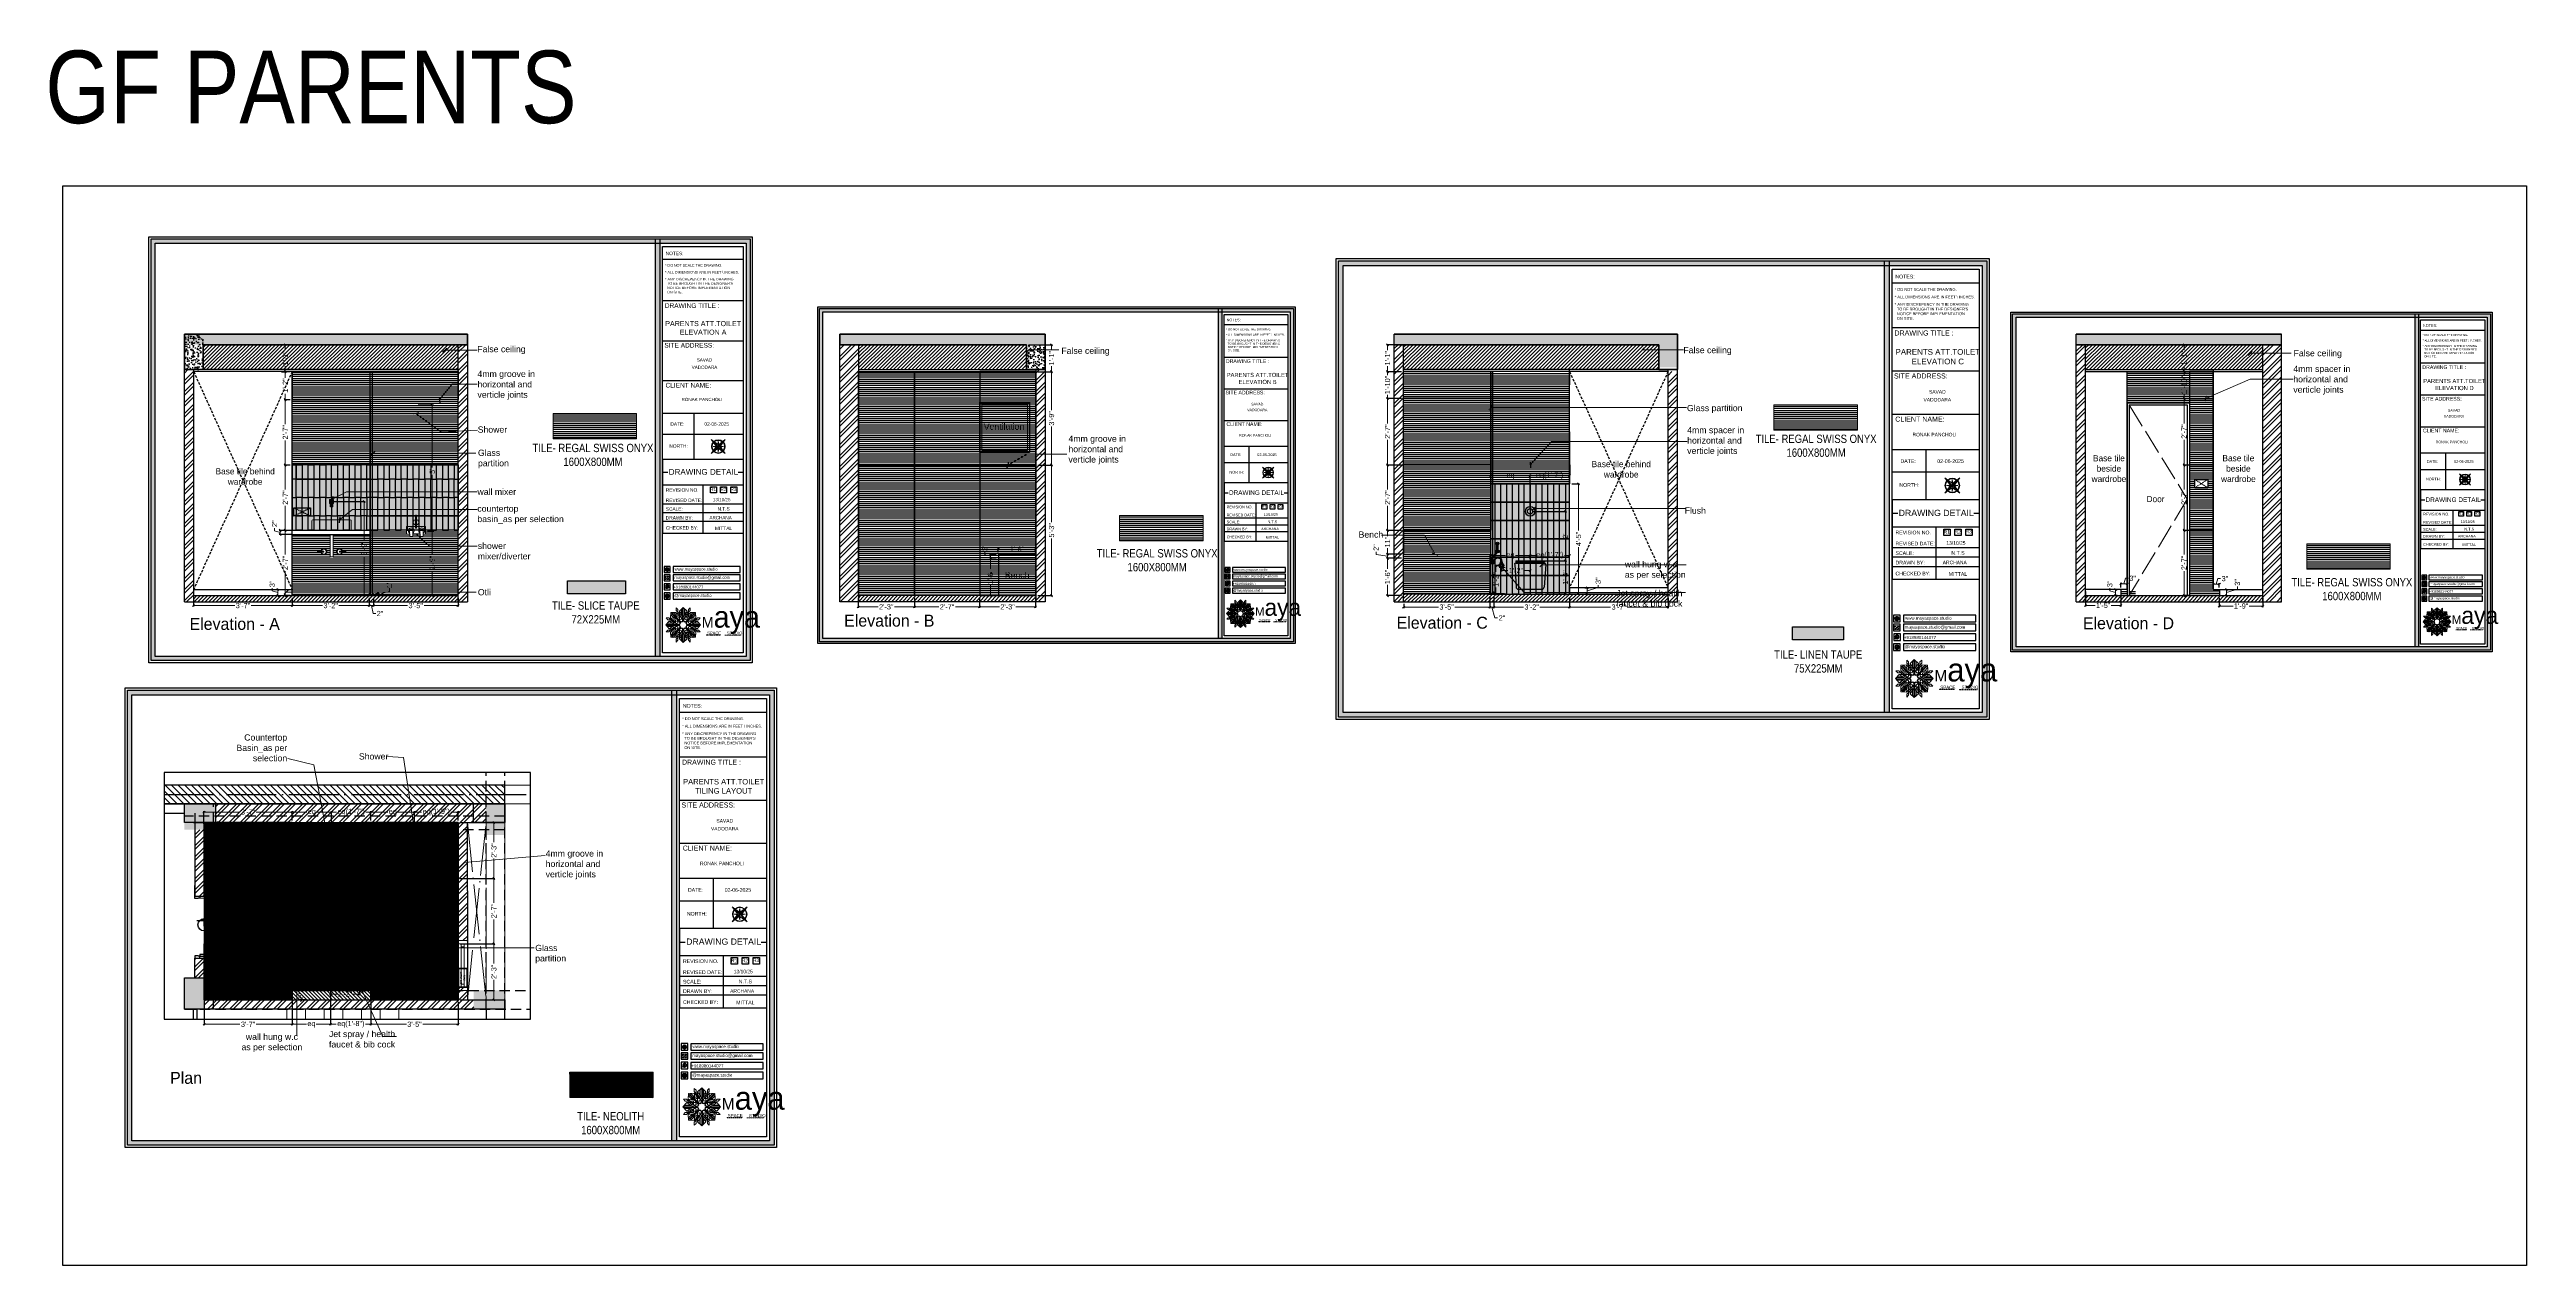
# Model space of a CAD drawing. Header units: millimetres. Extents: x 56222 to 3066687, y -650199 to -121287.
# Drawn here: x 148893 to 150087, y -182960 to -182374 of the extents above; entities that cross this region are included whole.
import ezdxf
from ezdxf.enums import TextEntityAlignment as Align

# ---------------------------------------------------------------- set-up
doc = ezdxf.new("R2010")
doc.units = ezdxf.units.MM
doc.header["$MEASUREMENT"] = 0
doc.header["$PDMODE"] = 35
for name, pattern in [('ACAD_ISO02W100', [15, 12, -3]), ('ACAD_ISO04W100', [30, 24, -3, 0, -3]), ('DASHED', [0.75, 0.5, -0.25]), ('DASHED2', [0.375, 0.25, -0.125]), ('DASHEDX2', [1.5, 1, -0.5]), ('HIDDEN', [0.375, 0.25, -0.125])]:
    doc.linetypes.add(name, pattern=pattern)
doc.layers.get('Defpoints').update_dxf_attribs({"color": 220})
for name, color, linetype in [('AR DOOR', 40, 'Continuous'), ('AR ELE-5', 134, 'Continuous'), ('AR HATCH-7', 7, 'Continuous'), ('SANIT', 232, 'Continuous'), ('str coll', 6, 'Continuous'), ('WC-DET', 8, 'Continuous'), ('WIN', 250, 'Continuous')]:
    doc.layers.add(name, color=color, linetype=linetype)
for name, color, linetype, lineweight in [('BEAM', 160, 'HIDDEN', 25), ('COLUMN', 1, 'Continuous', 30), ('dim05', 1, 'Continuous', 13), ('Dimension', 10, 'DASHEDX2', 20), ('DIMENSIONS', 164, 'Continuous', 9), ('ELEC.', 5, 'Continuous', 20), ('Electrical', 84, 'Continuous', 30), ('FIRST FLOOR ( TEXT )', 7, 'Continuous', 9), ('Flooring', 253, 'Continuous', 30), ('FUR', 250, 'Continuous', 0), ('FURNITURE', 32, 'Continuous', 9), ('GROUND FLOOR', 7, 'Continuous', 9), ('GROUND FLOOR  ( HATCH )', 251, 'Continuous', 9), ('GROUND FLOOR  ( PLINE )', 251, 'Continuous', 30), ('GROUND FLOOR ( STAIR )', 251, 'Continuous', 9), ('HACHA', 253, 'Continuous', 5), ('INT-MISCELLENOUS', 250, 'Continuous', 0), ('LABALLING', 1, 'Continuous', 25), ('NAME PLATE', 7, 'Continuous', 25), ('sec. mark', 5, 'Continuous', 25), ('SECOND FLOOR ( DW_RAIL )', 7, 'Continuous', 9), ('SECOND FLOOR ( TEXT )', 7, 'Continuous', 9), ('Text', 7, 'Continuous', 15), ('title block', 7, 'Continuous', 9), ('UTILITY', 48, 'Continuous', 9), ('wall', 7, 'Continuous', 30), ('X_PLOT', 1, 'Continuous', 9), ('XX~SLAB ( BEAM )~ ( DIM )', 7, 'Continuous', 9), ('XX~STR BEAM', 5, 'ACAD_ISO02W100', 9)]:
    doc.layers.add(name, color=color, linetype=linetype, lineweight=lineweight)
doc.layers.add('hatch', color=253, linetype='Continuous', lineweight=0, transparency=0.4)
doc.styles.add('Aerial', font='arial.ttf')
doc.styles.add('Arial', font='arial.ttf')
doc.styles.add("Cn_BT_0'-0", font='swissc.ttf')
doc.styles.add('DATE', font='swissc.ttf', dxfattribs={"height": 6.75})
doc.styles.add('KATHA', font='swissc.ttf')
doc.styles.get("Standard").update_dxf_attribs({"font": 'arial.ttf', "height": 6})
doc.dimstyles.new('ISO-25', dxfattribs={"dimtxt": 2.5, "dimasz": 1, "dimexe": 0.5, "dimexo": 1, "dimtad": 0, "dimdec": 1, "dimlunit": 4, "dimtxsty": 'Standard', "dimblk": 'OBLIQUE', "dimcen": 2.5, "dimclrd": 1, "dimclre": 1, "dimclrt": 5, "dimadec": 0, "dimazin": 0, "dimtfac": 1, "dimtdec": 1, "dimtmove": 0, "dimatfit": 3, "dimfxl": 1, "dimlwd": -1, "dimarcsym": 0})
doc.dimstyles.new('NEW ', dxfattribs={"dimtxt": 3, "dimasz": 2, "dimexe": 1, "dimexo": 1, "dimgap": 0.089996, "dimtad": 0, "dimtoh": 1, "dimzin": 3, "dimdsep": 46, "dimlunit": 4, "dimtxsty": 'Aerial', "dimblk": 'OBLIQUE', "dimcen": 0.089996, "dimdle": 1, "dimclrd": 252, "dimclre": 252, "dimclrt": 7, "dimadec": 0, "dimazin": 1, "dimtfac": 1, "dimtdec": 0, "dimtofl": 0, "dimtmove": 1, "dimatfit": 3, "dimldrblk": 'OBLIQUE', "dimfxl": 1, "dimtolj": 1, "dimtzin": 0, "dimlwd": 5, "dimlwe": 5, "dimarcsym": 0})
pattern_1 = [(45, (-632.3364, -394.7849), (-0.8838834765, 0.8838834765), [])]
pattern_2 = [(50, (-655.052, 312.3546), (3.586300913, -0.313760675), [0.375, -4.125]), (355, (-655.052, 312.3546), (-0.69375667, 3.76096067), [0.3, -3.3]), (100.4514445, (-654.753, 312.3284), (2.892544234, 3.447199955), [0.31870096, -3.50571056]), (46.1842, (-655.052, 313.3546), (5.33620665, -0.8275964), [0.5625, -6.1875]), (96.6356355, (-654.6073, 313.2856), (4.67330973, 4.870593), [0.47805171, -5.2585688]), (351.184164, (-655.052, 313.3546), (4.67330973, 4.870593), [0.45, -4.95]), (21, (-654.552, 313.1046), (2.98453526, -2.013094453), [0.375, -4.125]), (326, (-654.552, 313.1046), (1.21657666, 3.625750225), [0.3, -3.3]), (71.4514447, (-654.3033, 312.937), (4.201111884, 1.612655764), [0.31870095, -3.50571056]), (37.5, (-655.052, 312.3546), (0.0607992766, 1.664469269), [0, -3.26, 0, -3.35, 0, -3.3125]), (7.5, (-655.052, 312.3546), (1.315347687, 1.97205856), [0, -1.91, 0, -3.185, 0, -1.2625]), (327.5, (-656.167, 312.3546), (2.669112181, -0.112774359), [0, -1.25, 0, -3.9, 0, -5.175]), (317.5, (-656.667, 312.3546), (2.915930847, 0.500524912), [0, -1.625, 0, -2.59, 0, -3.675])]
pattern_3 = [(0, (-4547.0359, -187.0168), (0, 1), [])]

# ---------------------------------------------------------------- blocks, each defined once
blk = doc.blocks.new('FSFSF')
at = {"color": 42, "lineweight": 5, "true_color": 0xe0ac11}
for p, q in [((28600, 143.5), (28600, 140.2)), ((28602.1, 141.4), (28600, 143.5)), ((28602.1, 141.4), (28602.1, 132)), ((28603.9, 139.7), (28608.6, 144.1)), ((28607.9, 142.2), (28606.6, 142.2)), ((28606.6, 142.2), (28606.6, 135.8)), ((28607.9, 142.2), (28608.6, 142.8)), ((28607.9, 142.2), (28607.9, 126.6)), ((28613.3, 139.7), (28608.6, 144.1)), ((28609.3, 142.2), (28608.6, 142.8)), ((28609.3, 142.2), (28609.3, 126.6)), ((28609.3, 142.2), (28610.6, 142.2)), ((28610.6, 142.2), (28610.6, 135.8)), ((28615, 141.4), (28617.1, 143.5)), ((28615, 141.4), (28615, 132)), ((28617.1, 143.5), (28617.1, 140.2)), ((28591.6, 127.4), (28587.2, 122.7)), ((28591.6, 117.9), (28587.2, 122.7)), ((28587.7, 131.2), (28591.1, 131.2)), ((28589.8, 129.1), (28587.7, 131.2)), ((28589.8, 116.2), (28587.7, 114.1)), ((28587.7, 114.1), (28591.1, 114.1)), ((28589, 123.3), (28588.4, 122.7)), ((28589, 122), (28588.4, 122.7)), ((28589, 123.3), (28589, 124.7)), ((28589, 124.7), (28595.4, 124.7)), ((28589, 123.3), (28604.7, 123.3)), ((28589, 122), (28604.7, 122)), ((28589, 122), (28589, 120.7)), ((28589, 120.7), (28595.4, 120.7)), ((28589.8, 129.1), (28599.3, 129.1)), ((28589.8, 116.2), (28599.3, 116.2)), ((28597.5, 124.8), (28591.1, 131.2)), ((28597.5, 120.5), (28591.1, 114.1)), ((28604.7, 127.4), (28591.6, 127.4)), ((28591.6, 127.4), (28598.2, 122.7)), ((28591.6, 117.9), (28598.2, 122.7)), ((28604.7, 117.9), (28591.6, 117.9)), ((28593.2, 131.5), (28593.5, 137.7)), ((28593.2, 131.5), (28601.7, 122.7)), ((28601.2, 130.2), (28593.2, 131.5)), ((28593.2, 113.9), (28601.7, 122.7)), ((28601.2, 115.1), (28593.2, 113.9)), ((28593.2, 113.9), (28593.5, 107.6)), ((28593.4, 135), (28594.6, 136.1)), ((28593.4, 135), (28597.6, 130.8)), ((28593.4, 110.3), (28597.6, 114.5)), ((28599.8, 138.1), (28593.5, 137.7)), ((28595.1, 136.7), (28594.5, 136.7)), ((28594.6, 136.1), (28594.6, 136.7)), ((28605.2, 125), (28594.6, 136.1)), ((28605.2, 120.4), (28594.6, 109.2)), ((28596.2, 137.9), (28595.1, 136.7)), ((28606.3, 126.1), (28595.1, 136.7)), ((28606.3, 119.1), (28595.1, 108.5)), ((28596.2, 137.9), (28600.5, 133.6)), ((28597.5, 124.8), (28599.3, 126.5)), ((28597.5, 120.5), (28599.3, 118.8)), ((28602.1, 125.4), (28598.2, 122.7)), ((28602.1, 119.9), (28598.2, 122.7)), ((28599.3, 126.5), (28599.3, 129.1)), ((28599.3, 118.8), (28599.3, 116.2)), ((28599.8, 138.1), (28608.6, 129.6)), ((28601, 130), (28599.8, 138.1)), ((28599.8, 107.2), (28608.6, 115.7)), ((28601, 115.2), (28599.8, 107.2)), ((28606.5, 133.8), (28600, 140.2)), ((28605.9, 129.2), (28601, 130)), ((28605.9, 116), (28601, 115.2)), ((28602.1, 125.4), (28601.2, 130.2)), ((28602.1, 119.9), (28601.2, 115.1)), ((28602.3, 123.3), (28601.7, 122.7)), ((28602.3, 122), (28601.7, 122.7)), ((28604.7, 132), (28602.1, 132)), ((28602.1, 103.8), (28602.1, 113.3)), ((28604.7, 113.3), (28602.1, 113.3)), ((28602.3, 123.3), (28603, 122.7)), ((28602.3, 122), (28603, 122.7)), ((28605.2, 125), (28603, 122.7)), ((28605.2, 120.4), (28603, 122.7)), ((28603.7, 126.5), (28603.7, 127.4)), ((28604.7, 126.5), (28603.7, 126.5)), ((28604.7, 118.8), (28603.7, 118.8)), ((28603.7, 118.8), (28603.7, 117.9)), ((28603.9, 126.6), (28603.9, 139.7)), ((28603.9, 139.7), (28608.6, 133)), ((28604.7, 127.6), (28603.9, 127.6)), ((28607.9, 126.6), (28603.9, 126.6)), ((28607.9, 118.6), (28603.9, 118.6)), ((28603.9, 118.6), (28603.9, 105.5)), ((28604.7, 117.7), (28603.9, 117.7)), ((28606.5, 133.8), (28604.7, 132)), ((28604.7, 126.6), (28604.7, 127.6)), ((28604.7, 123.3), (28604.7, 127.4)), ((28604.7, 122), (28604.7, 117.9)), ((28604.7, 118.6), (28604.7, 117.7)), ((28606.5, 111.5), (28604.7, 113.3)), ((28605.9, 129.2), (28608.6, 133)), ((28605.9, 116), (28608.6, 112.2)), ((28606.3, 126.1), (28608.6, 128.3)), ((28606.3, 119.1), (28608.6, 117)), ((28607.9, 128.9), (28608.6, 129.6)), ((28607.9, 128.9), (28608.6, 128.3)), ((28607.9, 103), (28607.9, 118.6)), ((28607.9, 116.3), (28608.6, 117)), ((28607.9, 116.3), (28608.6, 115.7)), ((28613.3, 139.7), (28608.6, 133)), ((28617.4, 138.1), (28608.6, 129.6)), ((28611.3, 129.2), (28608.6, 133)), ((28609.3, 128.9), (28608.6, 129.6)), ((28609.3, 128.9), (28608.6, 128.3)), ((28610.9, 126.1), (28608.6, 128.3)), ((28610.9, 119.1), (28608.6, 117)), ((28609.3, 116.3), (28608.6, 117)), ((28609.3, 116.3), (28608.6, 115.7)), ((28611.3, 116), (28608.6, 112.2)), ((28617.4, 107.2), (28608.6, 115.7)), ((28609.3, 126.6), (28613.3, 126.6)), ((28609.3, 118.6), (28613.3, 118.6)), ((28609.3, 103), (28609.3, 118.6)), ((28610.7, 133.8), (28617.1, 140.2)), ((28610.7, 133.8), (28612.4, 132)), ((28610.7, 111.5), (28612.4, 113.3)), ((28610.9, 126.1), (28622, 136.7)), ((28610.9, 119.1), (28622, 108.5)), ((28611.3, 129.2), (28616.1, 130)), ((28611.3, 116), (28616.1, 115.2)), ((28612, 125), (28622.6, 136.1)), ((28612, 125), (28614.2, 122.7)), ((28612, 120.4), (28614.2, 122.7)), ((28612, 120.4), (28622.6, 109.2)), ((28612.4, 132), (28615, 132)), ((28612.4, 113.3), (28615, 113.3)), ((28612.5, 126.6), (28612.5, 127.6)), ((28612.5, 127.6), (28613.3, 127.6)), ((28612.5, 123.3), (28612.5, 127.4)), ((28612.5, 127.4), (28625.6, 127.4)), ((28612.5, 126.5), (28613.5, 126.5)), ((28628.2, 123.3), (28612.5, 123.3)), ((28612.5, 122), (28612.5, 117.9)), ((28628.2, 122), (28612.5, 122)), ((28612.5, 118.8), (28613.5, 118.8)), ((28612.5, 118.6), (28612.5, 117.7)), ((28612.5, 117.9), (28625.6, 117.9)), ((28612.5, 117.7), (28613.3, 117.7)), ((28613.3, 126.6), (28613.3, 139.7)), ((28613.3, 118.6), (28613.3, 105.5)), ((28613.5, 126.5), (28613.5, 127.4)), ((28613.5, 118.8), (28613.5, 117.9)), ((28614.9, 123.3), (28614.2, 122.7)), ((28614.9, 122), (28614.2, 122.7)), ((28614.9, 123.3), (28615.5, 122.7)), ((28614.9, 122), (28615.5, 122.7)), ((28615, 103.8), (28615, 113.3)), ((28615.1, 125.4), (28615.9, 130.2)), ((28615.1, 125.4), (28619, 122.7)), ((28615.1, 119.9), (28619, 122.7)), ((28615.1, 119.9), (28615.9, 115.1)), ((28624, 131.5), (28615.5, 122.7)), ((28624, 113.9), (28615.5, 122.7)), ((28615.9, 130.2), (28624, 131.5)), ((28615.9, 115.1), (28624, 113.9)), ((28616.1, 130), (28617.4, 138.1)), ((28616.1, 115.2), (28617.4, 107.2)), ((28620.9, 137.9), (28616.7, 133.6)), ((28617.4, 138.1), (28623.6, 137.7)), ((28627.3, 129.1), (28617.9, 129.1)), ((28617.9, 126.5), (28617.9, 129.1)), ((28619.7, 124.8), (28617.9, 126.5)), ((28619.7, 120.5), (28617.9, 118.8)), ((28617.9, 118.8), (28617.9, 116.2)), ((28627.3, 116.2), (28617.9, 116.2)), ((28625.6, 127.4), (28619, 122.7)), ((28625.6, 117.9), (28619, 122.7)), ((28623.8, 135), (28619.6, 130.8)), ((28623.8, 110.3), (28619.6, 114.5)), ((28619.7, 124.8), (28626.1, 131.2)), ((28619.7, 120.5), (28626.1, 114.1)), ((28620.9, 137.9), (28622, 136.7)), ((28628.2, 124.7), (28621.8, 124.7)), ((28628.2, 120.7), (28621.8, 120.7)), ((28622, 136.7), (28622.6, 136.7)), ((28622.6, 136.1), (28622.6, 136.7)), ((28623.8, 135), (28622.6, 136.1)), ((28624, 131.5), (28623.6, 137.7)), ((28624, 113.9), (28623.6, 107.6)), ((28625.6, 127.4), (28630, 122.7)), ((28625.6, 117.9), (28630, 122.7)), ((28629.5, 131.2), (28626.1, 131.2)), ((28629.5, 114.1), (28626.1, 114.1)), ((28627.3, 129.1), (28629.5, 131.2)), ((28627.3, 116.2), (28629.5, 114.1)), ((28628.2, 123.3), (28628.2, 124.7)), ((28628.2, 123.3), (28628.8, 122.7)), ((28628.2, 122), (28628.8, 122.7)), ((28628.2, 122), (28628.2, 120.7)), ((28593.4, 110.3), (28594.6, 109.2)), ((28599.8, 107.2), (28593.5, 107.5)), ((28595.1, 108.5), (28594.5, 108.5)), ((28594.6, 109.2), (28594.6, 108.6)), ((28596.2, 107.4), (28595.1, 108.5)), ((28596.2, 107.4), (28600.5, 111.6)), ((28606.5, 111.5), (28600, 105.1)), ((28600, 101.7), (28600, 105.1)), ((28602.1, 103.8), (28600, 101.7)), ((28603.9, 105.5), (28608.6, 112.2)), ((28603.9, 105.5), (28608.6, 101.1)), ((28606.6, 103), (28606.6, 109.4)), ((28607.9, 103), (28606.6, 103)), ((28607.9, 103), (28608.6, 102.4)), ((28613.3, 105.5), (28608.6, 112.2)), ((28613.3, 105.5), (28608.6, 101.1)), ((28609.3, 103), (28608.6, 102.4)), ((28609.3, 103), (28610.6, 103)), ((28610.6, 103), (28610.6, 109.4)), ((28610.7, 111.5), (28617.1, 105.1)), ((28615, 103.8), (28617.1, 101.7)), ((28620.9, 107.4), (28616.7, 111.6)), ((28617.1, 101.7), (28617.1, 105.1)), ((28617.4, 107.2), (28623.6, 107.5)), ((28620.9, 107.4), (28622, 108.5)), ((28622, 108.5), (28622.6, 108.5)), ((28623.8, 110.3), (28622.6, 109.2)), ((28622.6, 109.2), (28622.6, 108.6))]:
    blk.add_line(p, q, dxfattribs=at)
blk = doc.blocks.new('hgwg')
at = {"layer": 'Dimension', "true_color": 0xd39e00}
h = blk.add_hatch(color=42, dxfattribs=at)
h.dxf.hatch_style = 1
h.paths.add_polyline_path([(27505.7, 45.1), (27494.3, 45.1), (27494.3, 44.9), (27505.7, 44.9)])
h = blk.add_hatch(color=42, dxfattribs=at)
h.dxf.hatch_style = 1
h.paths.add_polyline_path([(27523.3, 44.9), (27509.7, 44.9), (27509.7, 44.8), (27523.3, 44.8)])
at = {"layer": 'Dimension', "color": 42, "true_color": 0xd39e00}
for p, q in [((27494.3, 45.1), (27505.7, 45.1)), ((27494.3, 44.9), (27494.3, 45.1)), ((27494.3, 44.9), (27505.7, 44.9)), ((27505.7, 45.1), (27505.7, 44.9)), ((27509.7, 44.9), (27523.3, 44.9)), ((27509.7, 44.9), (27509.7, 44.8)), ((27509.7, 44.8), (27523.3, 44.8)), ((27523.3, 44.8), (27523.3, 44.9))]:
    blk.add_line(p, q, dxfattribs=at)
at = {"layer": 'Dimension', "color": 42, "true_color": 0xd39e00, "attachment_point": 1}
for s, width, insert, char_height in [('{\\fCinzel|b0|i0|c0|p2;\\H1.5x;M\\fAmsterdam One|b0|i0|c0|p2;\\H2x;aya}', 85.328, (27490.2, 69.2), 6), ('{\\fCinzel|b0|i0|c0|p2;SPACE     STUDIO}', 66.129, (27494.8, 47.9), 2.5)]:
    blk.add_mtext_dynamic_manual_height_columns(s, width=width, gutter_width=30, heights=[0], dxfattribs=dict(at, insert=insert, char_height=char_height))
blk = doc.blocks.new('QEGW4TG')
at = {"layer": 'Dimension', "true_color": 0x000000}
h = blk.add_hatch(color=18, dxfattribs=at)
h.dxf.hatch_style = 1
h.paths.add_polyline_path([(2.7, 1.9, 0.170513), (2.9, 2, 0.190337), (3.1, 2.2, 0.316231), (3.1, 2.3), (2.8, 2.4, 0.273721), (2.7, 2.3, 0.040749), (2.6, 2.3, -0.441282), (2.5, 2.2, -0.11828), (2.1, 2.6, -0.441282), (2.1, 2.7, 0.040749), (2.1, 2.8, 0.290083), (2.1, 2.9), (2, 3.2, 0.316231), (1.9, 3.2, 0.190337), (1.7, 3, 0.170513), (1.7, 2.7, 0.252784)], flags=0)
h.paths.add_polyline_path([(1.2, 2), (1, 1.3, 0.550912), (1.1, 1.2), (1.8, 1.4, 6.344125)])
h.paths.add_polyline_path([(1.8, 1.7), (1.4, 1.6), (1.5, 2, -9.071339)], flags=16)
h.paths.add_polyline_path([(3.1, 2.2, -0.17811), (2.9, 2, -0.170513), (2.7, 1.9, -0.252784), (1.7, 2.7, -0.170513), (1.7, 3, -0.17811), (1.9, 3.2, -0.370089), (2, 3.2), (2.1, 2.9, -0.307185), (2.1, 2.8, -0.041087), (2.1, 2.7, 0.321676), (2.1, 2.7, 0.126524), (2.6, 2.2, 0.312216), (2.6, 2.3, -0.041087), (2.7, 2.3, -0.290673), (2.8, 2.4), (3.1, 2.3, -0.370089)], flags=0)
h = blk.add_hatch(color=18, dxfattribs=at)
h.dxf.hatch_style = 1
h.paths.add_polyline_path([(2.8, 2.4, 0.273721), (2.7, 2.3, 0.040749), (2.6, 2.3, -0.441282), (2.5, 2.2, -0.11828), (2.1, 2.6, -0.441282), (2.1, 2.7, 0.040749), (2.1, 2.8, 0.290083), (2.1, 2.9), (2, 3.2, 0.316231), (1.9, 3.2, 0.190337), (1.7, 3, 0.170513), (1.7, 2.7, 0.252784), (2.7, 1.9, 0.170513), (2.9, 2, 0.190337), (3.1, 2.2, 0.316231), (3.1, 2.3)])
for p, q in [((1.2, 2), (1, 1.3)), ((1.1, 1.2), (1.8, 1.4)), ((1.5, 2), (1.4, 1.6)), ((1.4, 1.6), (1.8, 1.7)), ((2, 3.2), (2.1, 2.9)), ((3.1, 2.3), (2.8, 2.4))]:
    blk.add_line(p, q)
blk.add_lwpolyline([(0, 0), (4.7, 0), (4.7, 4.7), (0, 4.7)], close=True)
for centre, radius, start, end in [((1.1, 1.3), 0.0598, 164.8483, 282.1458), ((2.4, 2.6), 1.34, 241.4727, 205.6422), ((2.4, 2.6), 1.04, 235.9962, 210.8333), ((2.1, 2.9), 0.364, 118.9685, 159.3648), ((2.1, 2.9), 0.39, 159.7007, 198.4072), ((3, 3.2), 1.33, 201.4218, 258.1669), ((1.9, 3.1), 0.0896, 41.8985, 123.1344), ((2.1, 2.7), 0.066, 135.9932, 224.8892), ((2, 2.9), 0.104, 320.3924, 28.6971), ((1.7, 3.2), 0.586, 312.4617, 321.8728), ((3.1, 3.4), 1.31, 216.5455, 243.5279), ((2.6, 2.3), 0.066, 234.2482, 323.1441), ((3.1, 1.9), 0.586, 137.2645, 146.6756), ((2.8, 2.3), 0.104, 70.4402, 138.745), ((2.8, 2.3), 0.39, 260.7301, 299.4366), ((2.8, 2.3), 0.364, 299.7725, 340.1688), ((3, 2.2), 0.0896, 336.0029, 57.2388)]:
    blk.add_arc(centre, radius, start, end)
blk = doc.blocks.new('ASGERG')
at = {"layer": 'Dimension', "true_color": 0x000000}
h = blk.add_hatch(color=18, dxfattribs=at)
h.dxf.hatch_style = 1
h.paths.add_polyline_path([(1, 1.7, 0.353872), (1.7, 1), (3, 1, 0.353872), (3.7, 1.7), (3.7, 3, 0.353872), (3, 3.7), (1.7, 3.7, 0.353872), (1, 3)])
h.paths.add_polyline_path([(1.3, 3, -0.353872), (1.7, 3.4), (2.9, 3.4, -0.353872), (3.4, 3), (3.4, 1.7, -0.353872), (2.9, 1.3), (1.7, 1.3, -0.353872), (1.3, 1.7)], flags=16)
h.paths.add_polyline_path([(3, 2.3, -1), (1.6, 2.3, -1)], flags=0)
h.paths.add_polyline_path([(2.7, 2.3, -1), (1.9, 2.3, -1)], flags=0)
h.paths.add_polyline_path([(2.9, 3, -1), (3.2, 3, -1)], flags=0)
h.paths.add_polyline_path([(1.6, 2.3, 1), (3, 2.3, 1)], flags=0)
h = blk.add_hatch(color=18, dxfattribs=at)
h.dxf.hatch_style = 1
h.paths.add_polyline_path([(1.6, 2.3, 1), (3, 2.3, 1)])
h.paths.add_polyline_path([(2.7, 2.3, -1), (1.9, 2.3, -1)], flags=16)
h = blk.add_hatch(color=18, dxfattribs=at)
h.dxf.hatch_style = 1
h.paths.add_polyline_path([(3.2, 3, 1), (2.9, 3, 1)])
for p, q in [((1, 3), (1, 1.7)), ((1.3, 3), (1.3, 1.7)), ((1.7, 3.7), (3, 3.7)), ((2.9, 3.4), (1.7, 3.4)), ((2.9, 1.3), (1.7, 1.3)), ((1.7, 1), (3, 1)), ((3.4, 3), (3.4, 1.7)), ((3.7, 3), (3.7, 1.7))]:
    blk.add_line(p, q)
blk.add_lwpolyline([(0, 0), (4.7, 0), (4.7, 4.7), (0, 4.7)], close=True)
for centre, radius in [((2.3, 2.3), 0.694), ((2.3, 2.3), 0.414), ((3, 3), 0.168)]:
    blk.add_circle(centre, radius)
for centre, radius, start, end in [((1.8, 2.9), 0.778, 94.8631, 172.8127), ((1.8, 1.8), 0.778, 187.1873, 265.1369), ((1.8, 2.9), 0.491, 94.8631, 172.8127), ((1.8, 1.8), 0.491, 187.1873, 265.1369), ((2.9, 2.9), 0.491, 7.1873, 85.1369), ((2.9, 1.8), 0.491, 274.8631, 352.8127), ((2.9, 2.9), 0.778, 7.1873, 85.1369), ((2.9, 1.8), 0.778, 274.8631, 352.8127)]:
    blk.add_arc(centre, radius, start, end)
blk = doc.blocks.new('ETYETE')
at = {"layer": 'Dimension', "true_color": 0x000000}
h = blk.add_hatch(color=18, dxfattribs=at)
h.dxf.hatch_style = 1
h.paths.add_polyline_path([(3.8, 1.1, 0.414214), (4.1, 1.5), (4.1, 3.3, 0.414214), (3.8, 3.7), (0.9, 3.7, 0.414214), (0.6, 3.3), (0.6, 1.5, 0.414214), (0.9, 1.1)])
h.paths.add_polyline_path([(2.6, 2.2), (3.9, 1.3, -0.198912), (3.8, 1.3), (0.9, 1.3, -0.198912), (0.8, 1.3), (2.1, 2.2), (2.3, 2)], flags=16)
h.paths.add_polyline_path([(2.3, 2.2), (0.9, 3.5, -0.028783), (0.9, 3.5), (3.8, 3.5, -0.028783), (3.8, 3.5)], flags=16)
h.paths.add_polyline_path([(2.7, 2.3), (3.9, 3.5, -0.202482), (4, 3.3), (4, 1.5, -0.043076), (4, 1.5)], flags=16)
h.paths.add_polyline_path([(2, 2.3), (0.7, 1.5, -0.043076), (0.7, 1.5), (0.7, 3.3, -0.202482), (0.8, 3.5)], flags=16)
blk.add_lwpolyline([(0, 0), (4.7, 0), (4.7, 4.7), (0, 4.7)], close=True)
at = {"layer": 'Dimension', "color": 18, "true_color": 0x000000}
for p, q in [((0.6, 3.3), (0.6, 1.5)), ((0.7, 3.3), (0.7, 1.5)), ((0.7, 1.5), (2, 2.3)), ((0.8, 3.5), (2, 2.3)), ((0.8, 1.3), (2.1, 2.2)), ((0.9, 3.7), (3.8, 3.7)), ((0.9, 3.5), (3.8, 3.5)), ((0.9, 3.5), (2.3, 2.2)), ((0.9, 1.3), (3.8, 1.3)), ((0.9, 1.1), (3.8, 1.1)), ((2.1, 2.2), (2.3, 2)), ((2.3, 2.2), (3.8, 3.5)), ((2.3, 2), (2.6, 2.2)), ((3.9, 1.3), (2.6, 2.2)), ((2.7, 2.3), (3.9, 3.5)), ((4, 1.5), (2.7, 2.3)), ((4, 3.3), (4, 1.5)), ((4.1, 3.3), (4.1, 1.5))]:
    blk.add_line(p, q, dxfattribs=at)
for centre, radius, start, end in [((0.9, 3.3), 0.358, 90, 180), ((0.9, 1.5), 0.358, 180, 270), ((0.9, 3.3), 0.224, 134.2136, 180), ((0.9, 1.5), 0.224, 180, 189.8662), ((0.9, 1.5), 0.224, 225, 270), ((0.9, 3.3), 0.224, 90, 96.5948), ((3.8, 3.3), 0.358, 0, 90), ((3.8, 3.3), 0.224, 83.4052, 90), ((3.8, 1.5), 0.358, 270, 0), ((3.8, 1.5), 0.224, 270, 315), ((3.8, 3.3), 0.224, 0, 45.7864), ((3.8, 1.5), 0.224, 350.1338, 0)]:
    blk.add_arc(centre, radius, start, end, dxfattribs=at)
blk = doc.blocks.new('DTGWEGEARG')
at = {"layer": 'Dimension', "true_color": 0x000000}
h = blk.add_hatch(color=18, dxfattribs=at)
h.dxf.hatch_style = 1
h.paths.add_polyline_path([(3.8, 2.3, 1), (0.8, 2.3, 1)])
h.paths.add_polyline_path([(2.5, 1, 0.105795), (3, 1.6, -0.055205), (3.3, 1.4, -0.169822)], flags=16)
h.paths.add_polyline_path([(2.4, 1.1), (2.4, 1.7, -0.058279), (2.8, 1.6, -0.103353)], flags=16)
h.paths.add_polyline_path([(2.3, 1.1, -0.101741), (1.9, 1.6, -0.057171), (2.3, 1.7)], flags=16)
h.paths.add_polyline_path([(2.2, 1, -0.169822), (1.4, 1.4, -0.055205), (1.7, 1.6, 0.105795)], flags=16)
h.paths.add_polyline_path([(3, 1.7, 0.081336), (3.1, 2.3), (3.7, 2.3, -0.152069), (3.4, 1.5, 0.05687)], flags=16)
h.paths.add_polyline_path([(2.9, 1.8, 0.061945), (2.4, 1.8), (2.4, 2.3), (3, 2.3, -0.081344)], flags=16)
h.paths.add_polyline_path([(2.3, 1.8, 0.060923), (1.8, 1.8, -0.081344), (1.7, 2.3), (2.3, 2.3)], flags=16)
h.paths.add_polyline_path([(1.7, 1.7, 0.05687), (1.3, 1.5, -0.152069), (1, 2.3), (1.5, 2.3, 0.081336)], flags=16)
h.paths.add_polyline_path([(2.4, 2.4), (2.4, 2.8, 0.061945), (2.9, 2.9, -0.080009), (3, 2.4)], flags=16)
h.paths.add_polyline_path([(3.1, 2.4, 0.080116), (3, 3, 0.05687), (3.4, 3.2, 0.028258), (3.3, 3.3, -0.055205), (3, 3.1, 0.105795), (2.5, 3.7, -0.36029), (3.7, 2.4)], flags=16)
h.paths.add_polyline_path([(2.3, 2.4), (1.7, 2.4, -0.080009), (1.8, 2.9, 0.060923), (2.3, 2.8)], flags=16)
h.paths.add_polyline_path([(1.5, 2.4), (1, 2.4, -0.150466), (1.3, 3.2, 0.05687), (1.7, 3, 0.080116)], flags=16)
h.paths.add_polyline_path([(2.4, 3), (2.4, 3.6, -0.103353), (2.8, 3, -0.058279)], flags=16)
h.paths.add_polyline_path([(2.3, 3, -0.057171), (1.9, 3, -0.101741), (2.3, 3.5)], flags=16)
h.paths.add_polyline_path([(1.7, 3.1, -0.055205), (1.4, 3.3, -0.169822), (2.2, 3.7, 0.105795)], flags=16)
blk.add_lwpolyline([(0, 0), (4.7, 0), (4.7, 4.7), (0, 4.7)], close=True)
at = {"layer": 'Dimension', "color": 18, "true_color": 0x000000}
for p, q in [((1, 2.4), (1.5, 2.4)), ((1, 2.3), (1.5, 2.3)), ((1.7, 2.4), (2.3, 2.4)), ((1.7, 2.3), (2.3, 2.3)), ((2.3, 3.5), (2.3, 3)), ((2.3, 2.8), (2.3, 2.4)), ((2.3, 2.3), (2.3, 1.8)), ((2.3, 1.7), (2.3, 1.1)), ((2.4, 3.6), (2.4, 3)), ((2.4, 2.8), (2.4, 2.4)), ((2.4, 2.4), (3, 2.4)), ((2.4, 2.3), (3, 2.3)), ((2.4, 2.3), (2.4, 1.8)), ((2.4, 1.7), (2.4, 1.1)), ((3.1, 2.4), (3.7, 2.4)), ((3.1, 2.3), (3.7, 2.3))]:
    blk.add_line(p, q, dxfattribs=at)
blk.add_circle((2.3, 2.3), 1.49, dxfattribs=at)
for centre, radius, start, end in [((2.3, 2.3), 1.34, 142.3819, 176.6093), ((2.3, 2.3), 1.34, 183.0315, 217.6181), ((2.3, 4.7), 1.9, 236.1399, 249.1595), ((2.3, -0.1), 1.9, 110.8405, 123.8601), ((2.3, 2.3), 1.34, 97.3549, 135.9073), ((2.3, 4.7), 1.75, 236.7417, 249.3811), ((2.3, -0.1), 1.75, 110.6189, 123.2583), ((2.3, 2.3), 1.34, 224.0927, 262.6451), ((3.3, 2.3), 1.73, 159.0567, 177.3789), ((3.3, 2.3), 1.73, 182.3435, 200.9433), ((3.3, 2.3), 1.73, 129.9301, 154.0867), ((3.3, 2.3), 1.58, 158.8325, 177.1302), ((3.3, 2.3), 1.58, 182.5658, 201.1675), ((3.3, 2.3), 1.73, 205.9133, 230.0699), ((2.3, 4.7), 1.9, 253.6799, 267.6253), ((2.3, -0.1), 1.9, 92.3747, 106.3201), ((3.3, 2.3), 1.58, 130.1073, 153.3446), ((2.3, 4.7), 1.75, 254.3336, 267.422), ((2.3, -0.1), 1.75, 92.578, 105.6664), ((3.3, 2.3), 1.58, 206.6554, 229.8927), ((1.4, 2.3), 1.58, 26.6554, 50.2584), ((2.3, 4.7), 1.75, 272.3248, 285.6664), ((2.3, 4.7), 1.9, 272.1415, 286.3201), ((2.3, -0.1), 1.9, 73.6799, 87.8585), ((2.3, -0.1), 1.75, 74.3336, 87.6752), ((1.4, 2.3), 1.58, 309.7416, 333.3446), ((2.3, 2.3), 1.34, 3.3907, 82.6451), ((1.4, 2.3), 1.73, 25.9133, 50.0699), ((1.4, 2.3), 1.73, 309.9301, 334.0867), ((2.3, 2.3), 1.34, 277.3549, 315.9073), ((1.4, 2.3), 1.58, 2.8698, 21.1675), ((1.4, 2.3), 1.58, 338.8325, 357.4342), ((2.3, 4.7), 1.75, 290.6189, 303.2583), ((2.3, 4.7), 1.9, 290.8405, 303.8601), ((1.4, 2.3), 1.73, 2.6211, 20.9433), ((1.4, 2.3), 1.73, 339.0567, 357.6565), ((2.3, -0.1), 1.9, 56.1399, 69.1595), ((2.3, -0.1), 1.75, 56.7417, 69.3811), ((2.3, 2.3), 1.34, 322.3819, 356.9685)]:
    blk.add_arc(centre, radius, start, end, dxfattribs=at)
blk = doc.blocks.new('4t')
at = {"transparency": 33554607}
h = blk.add_hatch(color=1, dxfattribs=at)
h.dxf.hatch_style = 1
h.paths.add_polyline_path([(45531.3, -35822.3), (45529.2, -35821.8), (45528.1, -35837)])
h = blk.add_hatch(color=1, dxfattribs=at)
h.dxf.hatch_style = 1
h.paths.add_polyline_path([(45533.4, -35822.8), (45531.3, -35822.3), (45528.1, -35837)])
h = blk.add_hatch(color=1, dxfattribs=at)
h.dxf.hatch_style = 1
h.paths.add_polyline_path([(45531.8, -35820.2), (45529.2, -35821.8), (45531.3, -35822.3)])
h = blk.add_hatch(color=1, dxfattribs=at)
h.dxf.hatch_style = 1
h.paths.add_polyline_path([(45531.8, -35820.2), (45531.3, -35822.3), (45533.4, -35822.8)])
at = {"layer": 'title block', "color": 7, "lineweight": 9}
for p, q in [((45535.5, -35803.4), (45530.2, -35817.6)), ((45535.5, -35803.4), (45531.8, -35820.2)), ((45534.4, -35818.5), (45535.5, -35803.4)), ((45530.2, -35817.6), (45515, -35816.5)), ((45515, -35816.5), (45529.2, -35821.8)), ((45515, -35816.5), (45531.8, -35820.2)), ((45528.3, -35821.5), (45524.1, -35825.1)), ((45524.1, -35825.1), (45529.2, -35822.8)), ((45530.5, -35816.7), (45526.9, -35812.5)), ((45526.9, -35812.5), (45529.2, -35817.5)), ((45531.8, -35820.2), (45528.1, -35837)), ((45529.2, -35821.8), (45528.1, -35837)), ((45528.1, -35837), (45533.4, -35822.8)), ((45531.8, -35820.2), (45529.2, -35821.8)), ((45531.8, -35820.2), (45530.2, -35817.6)), ((45534.4, -35818.5), (45531.8, -35820.2)), ((45533.4, -35822.8), (45531.8, -35820.2)), ((45531.8, -35820.2), (45548.6, -35823.9)), ((45533.1, -35823.7), (45536.7, -35827.9)), ((45533.4, -35822.8), (45548.6, -35823.9)), ((45539.5, -35815.3), (45534.4, -35817.6)), ((45548.6, -35823.9), (45534.4, -35818.5)), ((45536.7, -35827.9), (45534.4, -35822.8)), ((45535.3, -35818.9), (45539.5, -35815.3))]:
    blk.add_line(p, q, dxfattribs=at)
for radius, start, end in [(11.8, 81.36, 163.7665), (11.8, 351.36, 73.7665), (11.8, 171.36, 253.7665), (10.8, 172.4286, 252.6979), (10.8, 82.4286, 162.6979), (11.8, 261.36, 343.7665), (10.8, 262.4286, 342.6979), (10.8, 352.4286, 72.6979)]:
    blk.add_arc((45531.8, -35820.2), radius, start, end, dxfattribs=at)
blk = doc.blocks.new('A$C07311617')
at = {"layer": 'UTILITY'}
h = blk.add_hatch(color=7, dxfattribs=at)
h.paths.add_polyline_path([(-3.1, 2), (-3.1, 0), (-3.7, 0), (-3.7, 0.5), (-3.7, 1.4)])
h.paths.add_polyline_path([(-3.1, 0), (-3.1, -0.5), (-3.1, -2), (-3.7, -1.6), (-3.7, -0.5), (-3.7, 0)])
h = blk.add_hatch(color=7, dxfattribs=at)
h.paths.add_polyline_path([(0, 0.5), (0, 0), (-1.3, 0), (-1.3, 0.5)])
h.paths.add_polyline_path([(0, 0), (0, -0.5), (-1.3, -0.5), (-1.3, 0)])
at = {"layer": 'UTILITY', "color": 7}
for p, q in [((-3.7, 1.4), (-11.5, 4.9)), ((-3.7, 0.9), (-11.5, 3.7)), ((-3.7, 0.5), (-11.5, 2.2)), ((-3.7, 0), (-11.5, 0.9)), ((-3.1, 2), (-3.7, 1.4)), ((-3.1, -0.5), (-3.1, 2)), ((-1.3, 0.5), (-3.1, 2)), ((-3.1, 0.5), (-3.1, 1.4)), ((-1.7, 3.8), (-1.7, 4.1)), ((-1.7, 3), (-1.7, 2.7)), ((-1.5, 3.8), (-1.5, 4.1)), ((-1.5, 3), (-1.5, 2.7)), ((-1.3, -0.5), (-1.3, 0.5)), ((-1.3, 0.5), (0, 0.5)), ((-0.8, 3.9), (-0.8, 2.9)), ((-0.3, 2.4), (-0.3, 4.3)), ((0, -0.5), (0, 0.5)), ((-3.7, -0.5), (-11.6, -2.1)), ((-3.7, -0.5), (-11.6, -0.6)), ((-3.7, -1), (-11.5, -3)), ((-3.7, -1.6), (-11.5, -5.3)), ((-3.7, -1.6), (-11.5, -3.7)), ((-3.7, -1.6), (-3.1, -2)), ((-3.1, -0.5), (-3.1, -2)), ((-1.3, -0.5), (-3.1, -2)), ((-1.7, -3.2), (-1.7, -3)), ((-1.7, -4), (-1.7, -4.3)), ((-1.5, -3.2), (-1.5, -3)), ((-1.5, -4), (-1.5, -4.3)), ((-1.3, -0.5), (0, -0.5)), ((-0.8, -4.1), (-0.8, -3.1)), ((-0.3, -2.7), (-0.3, -4.6))]:
    blk.add_line(p, q, dxfattribs=at)
for points in [[(-1.3, 0.5), (-3.1, 2)], [(-3.1, -2), (-1.3, -0.5)]]:
    blk.add_lwpolyline(points, dxfattribs=at)
for points in [[(-1.1, 3), (-2.1, 3), (-2.1, 3.8), (-1.1, 3.8)], [(-1.1, -3.2), (-2.1, -3.2), (-2.1, -4), (-1.1, -4)]]:
    blk.add_lwpolyline(points, close=True, dxfattribs=at)
for centre, radius in [((-6.3, 0), 1.33), ((-1.6, 4.3), 0.298), ((-1.6, 3.4), 0.298), ((-1.6, 2.5), 0.298), ((-1.6, -2.7), 0.298), ((-1.6, -3.6), 0.298), ((-1.6, -4.6), 0.298)]:
    blk.add_circle(centre, radius, dxfattribs=at)
for centre, start, end in [((-1.5, 5.3), 285.2551, 344.7449), ((-1.5, 1.5), 15.2551, 74.7449), ((-1.5, -1.8), 285.2551, 344.7449), ((-1.5, -5.5), 15.2551, 74.7449)]:
    blk.add_arc(centre, 1.52, start, end, dxfattribs=at)
blk = doc.blocks.new('A$C1B9B2090')
at = {"layer": 'Electrical', "ltscale": 10}
blk.add_line((0, 5), (10.1, 5), dxfattribs=at)
at = {"layer": 'Electrical', "ltscale": 2}
for points in [[(0, 0), (10.1, 0), (10.1, 5), (0, 5)], [(0.2, 0.2), (9.8, 0.2), (9.8, 4.7), (0.2, 4.7)]]:
    blk.add_lwpolyline(points, close=True, dxfattribs=at)
at = {"layer": 'Electrical', "ltscale": 2, "insert": (1.5, 3.9), "char_height": 1.05, "width": 7.165, "attachment_point": 1}
blk.add_mtext('\\pxqc;{\\fMalgun Gothic|b1|i0|c0|p34;\\W5.565;\\C0;\\W1;EXHAUST \\P\\W7.7995;\\W1;FAN}', dxfattribs=at)
blk = doc.blocks.new('NAHNYsquare')
at = {"color": 253}
for p, q in [((5, -3), (1, -3)), ((4.9, -2.3), (1.1, -2.3)), ((4.9, -3.7), (1.1, -3.7)), ((4.5, -1.7), (1.5, -1.7)), ((4.5, -4.3), (1.5, -4.3)), ((1.7, -4.5), (1.7, -1.5)), ((2.3, -4.9), (2.3, -1.1)), ((3, -1), (3, -5)), ((3.7, -4.9), (3.7, -1.1)), ((4.3, -4.5), (4.3, -1.5))]:
    blk.add_line(p, q, dxfattribs=at)
for points in [[(0, -6), (6, -6), (6, 0), (0, 0)], [(0.5, -5.5), (5.5, -5.5), (5.5, -0.5), (0.5, -0.5)]]:
    blk.add_lwpolyline(points, close=True)
for radius in [2.5, 2]:
    blk.add_circle((3, -3), radius)
blk = doc.blocks.new('A$C3EC62B37')
at = {"layer": 'FURNITURE', "lineweight": 30, "ltscale": 0.25, "true_color": 0xffffff}
h = blk.add_hatch(color=7, dxfattribs=at)
h.dxf.hatch_style = 1
h.paths.add_polyline_path([(-12.2, 0), (-12.2, 2.3), (-26.3, 2.3), (-26.3, 0)])
h.paths.add_polyline_path([(-26.3, 2.3), (-12.2, 2.3, 0.414214), (-11.8, 2.7), (-11.8, 20, 0.388639), (-16.2, 23.9), (-22.4, 23.9, 0.379499), (-26.7, 20), (-26.7, 2.7, 0.414214)])
h.paths.add_polyline_path([(-15.3, 6.3), (-23.1, 6.3, -0.414214), (-24.7, 7.8), (-24.7, 20, -0.349567), (-22.4, 21.9), (-16.2, 21.9, -0.364948), (-13.8, 20), (-13.8, 7.8, -0.414214)], flags=16)
h.paths.add_polyline_path([(-18.5, 8.2), (-20, 8.2, -0.414214), (-21.2, 9.4), (-21.2, 11, -0.414214), (-20, 12.1), (-18.5, 12.1, -0.414214), (-17.3, 11), (-17.3, 9.4, -0.414214)], flags=0)
h.paths.add_polyline_path([(-22.1, 4.5, -1), (-21.3, 4.5, -1)], flags=16)
at = {"layer": 'FURNITURE', "color": 0, "linetype": 'ByBlock', "lineweight": -2}
for p, q in [((-26.7, 2.7), (-26.7, 20)), ((-24.7, 7.8), (-24.7, 20)), ((-22.2, 23.9), (-16.2, 23.9)), ((-22.2, 21.9), (-16.2, 21.9)), ((-20, 12.1), (-18.5, 12.1)), ((-13.8, 7.8), (-13.8, 20)), ((-11.8, 2.7), (-11.8, 20)), ((-26.3, 2.3), (-12.2, 2.3)), ((-26.3, 2.3), (-26.3, 0)), ((-26.3, 0), (-12.2, 0)), ((-26.3, 0), (-12.2, 0)), ((-23.1, 6.3), (-15.3, 6.3)), ((-21.2, 9.4), (-21.2, 11)), ((-20, 8.2), (-18.5, 8.2)), ((-17.3, 9.4), (-17.3, 11)), ((-12.2, 2.3), (-12.2, 0))]:
    blk.add_line(p, q, dxfattribs=at)
for centre in [(-21.7, 4.5), (-16.8, 4.5)]:
    blk.add_circle(centre, 0.391, dxfattribs=at)
for centre, radius, start, end in [((-22.3, 19.5), 4.37, 89.0873, 174.0395), ((-22.3, 19.5), 2.44, 88.437, 168.6348), ((-20, 11), 1.17, 90, 180), ((-18.5, 11), 1.17, 0, 90), ((-16.2, 19.5), 4.37, 5.9605, 90.9127), ((-16.2, 19.5), 2.44, 11.3652, 91.563), ((-26.3, 2.7), 0.391, 180, 270), ((-23.1, 7.8), 1.57, 180, 270), ((-20, 9.4), 1.17, 180, 270), ((-18.5, 9.4), 1.17, 270, 0), ((-15.3, 7.8), 1.57, 270, 0), ((-12.2, 2.7), 0.391, 270, 0)]:
    blk.add_arc(centre, radius, start, end, dxfattribs=at)
blk = doc.blocks.new('*U25')
for points in [[(-40, 0), (0, 0), (0, 30), (10, 30), (10, 100), (-40, 100)], [(0, 0), (0, -1120), (30, -1120), (30, 0)], [(1160, 0), (1120, 0), (1120, 30), (1110, 30), (1110, 100), (1160, 100)]]:
    blk.add_lwpolyline(points, close=True)
at = {"layer": 'AR ELE-5', "linetype": 'ByBlock', "ltscale": 15}
blk.add_arc((-2, 1), 1122, 272.373, 359.9653, dxfattribs=at)
blk = doc.blocks.new('DF DF D')
at = {"layer": 'WIN'}
h = blk.add_hatch(color=256, dxfattribs=at)
h.dxf.hatch_style = 1
h.paths.add_polyline_path([(3351769.2, -515756.2), (3351769.2, -515753.3, 0.049939), (3351768.6, -515753.2, 0.699776), (3351766.7, -515758.5), (3351766.7, -515756.2)])
blk.add_lwpolyline([(3351769.2, -515752), (3351769.2, -515756.2), (3351766.7, -515756.2), (3351766.7, -515759.6)], dxfattribs=at)
blk.add_circle((3351768.6, -515756.2), 2.98, dxfattribs=at)
blk = doc.blocks.new('_Oblique')
at = {"layer": 'wall', "color": 0, "lineweight": -2}
blk.add_line((-0.5, -0.5), (0.5, 0.5), dxfattribs=at)
blk = doc.blocks.new('*D754')
at = {"layer": 'Defpoints', "color": 0, "lineweight": 25, "transparency": 16777216}
for p in [(149009.5, -182826), (149028, -182826), (149028, -182843.8)]:
    blk.add_point(p, dxfattribs=at)
at = {"layer": 'dim05', "color": 1, "linetype": 'Continuous', "lineweight": -2, "transparency": 16777216}
for p, q in [((149009.5, -182827), (149009.5, -182844.3)), ((149028, -182827), (149028, -182844.3))]:
    blk.add_line(p, q, dxfattribs=at)
at = {"layer": 'dim05', "color": 1, "linetype": 'Continuous', "transparency": 16777216}
for p, q in [((149009.5, -182843.8), (149016.4, -182843.8)), ((149028, -182843.8), (149021.1, -182843.8))]:
    blk.add_line(p, q, dxfattribs=at)
at = {"layer": 'dim05', "color": 1, "transparency": 16777216, "rotation": 180}
blk.add_blockref('_Oblique', (149009.5, -182843.8), dxfattribs=at)
at = {"layer": 'dim05', "color": 1, "transparency": 16777216}
blk.add_blockref('_Oblique', (149028, -182843.8), dxfattribs=at)
at = {"layer": 'dim05', "color": 5, "lineweight": 25, "transparency": 16777216, "insert": (149018.8, -182843.8), "char_height": 2.5, "attachment_point": 5, "style": 'Arial'}
blk.add_mtext('eq', dxfattribs=at)
blk = doc.blocks.new('*D755')
at = {"layer": 'Defpoints', "color": 0, "lineweight": 25, "transparency": 16777216}
for p in [(149028, -182826), (149047.5, -182827.5), (149028, -182843.8)]:
    blk.add_point(p, dxfattribs=at)
at = {"layer": 'dim05', "color": 1, "linetype": 'Continuous', "lineweight": -2, "transparency": 16777216}
for p, q in [((149028, -182827), (149028, -182844.3)), ((149047.5, -182828.5), (149047.5, -182844.3))]:
    blk.add_line(p, q, dxfattribs=at)
at = {"layer": 'dim05', "color": 1, "linetype": 'Continuous', "transparency": 16777216}
for p, q in [((149028, -182843.8), (149030.7, -182843.8)), ((149047.5, -182843.8), (149044.9, -182843.8))]:
    blk.add_line(p, q, dxfattribs=at)
at = {"layer": 'dim05', "color": 1, "transparency": 16777216, "rotation": 180}
blk.add_blockref('_Oblique', (149028, -182843.8), dxfattribs=at)
at = {"layer": 'dim05', "color": 1, "transparency": 16777216}
blk.add_blockref('_Oblique', (149047.5, -182843.8), dxfattribs=at)
at = {"layer": 'dim05', "color": 5, "lineweight": 25, "transparency": 16777216, "insert": (149037.8, -182843.8), "char_height": 2.5, "attachment_point": 5, "style": 'Arial'}
blk.add_mtext('eq(1\'-8")', dxfattribs=at)
blk = doc.blocks.new('*D756')
at = {"layer": 'Defpoints', "color": 0, "lineweight": 25, "transparency": 16777216}
for p in [(149068.5, -182746.5), (149089.5, -182741.5), (149089.5, -182746.5)]:
    blk.add_point(p, dxfattribs=at)
at = {"layer": 'dim05', "color": 1, "linetype": 'Continuous', "lineweight": -2, "transparency": 16777216}
for p, q in [((149068.5, -182745.5), (149068.5, -182741)), ((149089.5, -182745.5), (149089.5, -182741))]:
    blk.add_line(p, q, dxfattribs=at)
at = {"layer": 'dim05', "color": 1, "linetype": 'Continuous', "transparency": 16777216}
for p, q in [((149068.5, -182741.5), (149071.9, -182741.5)), ((149089.5, -182741.5), (149086.1, -182741.5))]:
    blk.add_line(p, q, dxfattribs=at)
at = {"layer": 'dim05', "color": 1, "transparency": 16777216, "rotation": 180}
blk.add_blockref('_Oblique', (149068.5, -182741.5), dxfattribs=at)
at = {"layer": 'dim05', "color": 1, "transparency": 16777216}
blk.add_blockref('_Oblique', (149089.5, -182741.5), dxfattribs=at)
at = {"layer": 'dim05', "color": 5, "lineweight": 25, "transparency": 16777216, "insert": (149079, -182741.5), "char_height": 2.5, "attachment_point": 5, "style": 'Arial'}
blk.add_mtext('eq(1\'-9")', dxfattribs=at)
blk = doc.blocks.new('*D757')
at = {"layer": 'Defpoints', "color": 0, "lineweight": 25, "transparency": 16777216}
for p in [(149047.5, -182741.5), (149047.5, -182746.5), (149068.5, -182747)]:
    blk.add_point(p, dxfattribs=at)
at = {"layer": 'dim05', "color": 1, "linetype": 'Continuous', "lineweight": -2, "transparency": 16777216}
for p, q in [((149047.5, -182745.5), (149047.5, -182741)), ((149068.5, -182746), (149068.5, -182741))]:
    blk.add_line(p, q, dxfattribs=at)
at = {"layer": 'dim05', "color": 1, "linetype": 'Continuous', "transparency": 16777216}
for p, q in [((149047.5, -182741.5), (149055.6, -182741.5)), ((149068.5, -182741.5), (149060.4, -182741.5))]:
    blk.add_line(p, q, dxfattribs=at)
at = {"layer": 'dim05', "color": 1, "transparency": 16777216, "rotation": 180}
blk.add_blockref('_Oblique', (149047.5, -182741.5), dxfattribs=at)
at = {"layer": 'dim05', "color": 1, "transparency": 16777216}
blk.add_blockref('_Oblique', (149068.5, -182741.5), dxfattribs=at)
at = {"layer": 'dim05', "color": 5, "lineweight": 25, "transparency": 16777216, "insert": (149058, -182741.5), "char_height": 2.5, "attachment_point": 5, "style": 'Arial'}
blk.add_mtext('eq', dxfattribs=at)
blk = doc.blocks.new('*D758')
at = {"layer": 'Defpoints', "color": 0, "lineweight": 25, "transparency": 16777216}
for p in [(149009.5, -182746.5), (149028.5, -182741.5), (149028.5, -182755.9)]:
    blk.add_point(p, dxfattribs=at)
at = {"layer": 'dim05', "color": 1, "linetype": 'Continuous', "lineweight": -2, "transparency": 16777216}
for p, q in [((149009.5, -182745.5), (149009.5, -182741)), ((149028.5, -182754.9), (149028.5, -182741))]:
    blk.add_line(p, q, dxfattribs=at)
at = {"layer": 'dim05', "color": 1, "linetype": 'Continuous', "transparency": 16777216}
for p, q in [((149009.5, -182741.5), (149016.6, -182741.5)), ((149028.5, -182741.5), (149021.4, -182741.5))]:
    blk.add_line(p, q, dxfattribs=at)
at = {"layer": 'dim05', "color": 1, "transparency": 16777216, "rotation": 180}
blk.add_blockref('_Oblique', (149009.5, -182741.5), dxfattribs=at)
at = {"layer": 'dim05', "color": 1, "transparency": 16777216}
blk.add_blockref('_Oblique', (149028.5, -182741.5), dxfattribs=at)
at = {"layer": 'dim05', "color": 5, "lineweight": 25, "transparency": 16777216, "insert": (149019, -182741.5), "char_height": 2.5, "attachment_point": 5, "style": 'Arial'}
blk.add_mtext('eq', dxfattribs=at)
blk = doc.blocks.new('*D759')
at = {"layer": 'Defpoints', "color": 0, "lineweight": 25, "transparency": 16777216}
for p in [(149028.5, -182741.5), (149047.5, -182746.5), (149028.5, -182755.9)]:
    blk.add_point(p, dxfattribs=at)
at = {"layer": 'dim05', "color": 1, "linetype": 'Continuous', "lineweight": -2, "transparency": 16777216}
for p, q in [((149028.5, -182754.9), (149028.5, -182741)), ((149047.5, -182745.5), (149047.5, -182741))]:
    blk.add_line(p, q, dxfattribs=at)
at = {"layer": 'dim05', "color": 1, "linetype": 'Continuous', "transparency": 16777216}
for p, q in [((149028.5, -182741.5), (149030.9, -182741.5)), ((149047.5, -182741.5), (149045.1, -182741.5))]:
    blk.add_line(p, q, dxfattribs=at)
at = {"layer": 'dim05', "color": 1, "transparency": 16777216, "rotation": 180}
blk.add_blockref('_Oblique', (149028.5, -182741.5), dxfattribs=at)
at = {"layer": 'dim05', "color": 1, "transparency": 16777216}
blk.add_blockref('_Oblique', (149047.5, -182741.5), dxfattribs=at)
at = {"layer": 'dim05', "color": 5, "lineweight": 25, "transparency": 16777216, "insert": (149038, -182741.5), "char_height": 2.5, "attachment_point": 5, "style": 'Arial'}
blk.add_mtext('eq(1\'-7")', dxfattribs=at)
blk = doc.blocks.new('*D760')
at = {"layer": 'Defpoints', "color": 0, "lineweight": 25, "transparency": 16777216}
for p in [(148967, -182741.5), (148967, -182748.2), (149009.5, -182746.5)]:
    blk.add_point(p, dxfattribs=at)
at = {"layer": 'dim05', "color": 1, "linetype": 'Continuous', "lineweight": -2, "transparency": 16777216}
for p, q in [((148967, -182747.2), (148967, -182741)), ((149009.5, -182745.5), (149009.5, -182741))]:
    blk.add_line(p, q, dxfattribs=at)
at = {"layer": 'dim05', "color": 1, "linetype": 'Continuous', "transparency": 16777216}
for p, q in [((148967, -182741.5), (148984.3, -182741.5)), ((149009.5, -182741.5), (148992.2, -182741.5))]:
    blk.add_line(p, q, dxfattribs=at)
at = {"layer": 'dim05', "color": 1, "transparency": 16777216, "rotation": 180}
blk.add_blockref('_Oblique', (148967, -182741.5), dxfattribs=at)
at = {"layer": 'dim05', "color": 1, "transparency": 16777216}
blk.add_blockref('_Oblique', (149009.5, -182741.5), dxfattribs=at)
at = {"layer": 'dim05', "color": 5, "lineweight": 25, "transparency": 16777216, "insert": (148988.3, -182741.5), "char_height": 2.5, "attachment_point": 5, "style": 'Arial'}
blk.add_mtext('3\'-7"', dxfattribs=at)
blk = doc.blocks.new('*D761')
at = {"layer": 'Defpoints', "color": 0, "lineweight": 25, "transparency": 16777216}
for p in [(149013.7, -182832), (149016.8, -182827.5), (149016.9, -182832)]:
    blk.add_point(p, dxfattribs=at)
at = {"layer": 'dim05', "color": 1, "linetype": 'Continuous', "lineweight": -2, "transparency": 16777216}
for p, q in [((149015.8, -182827.5), (149013.2, -182827.5)), ((149015.9, -182832), (149013.2, -182832))]:
    blk.add_line(p, q, dxfattribs=at)
at = {"layer": 'dim05', "color": 1, "linetype": 'Continuous', "transparency": 16777216}
for p, q in [((149013.7, -182827.5), (149013.7, -182826.5)), ((149013.7, -182827.5), (149013.7, -182827.7)), ((149013.7, -182832), (149013.7, -182831.8)), ((149013.7, -182832), (149013.7, -182833))]:
    blk.add_line(p, q, dxfattribs=at)
at = {"layer": 'dim05', "color": 1, "transparency": 16777216}
for p, rotation in [((149013.7, -182827.5), 270), ((149013.7, -182832), 90)]:
    blk.add_blockref('_Oblique', p, dxfattribs=dict(at, rotation=rotation))
at = {"layer": 'dim05', "color": 5, "lineweight": 25, "transparency": 16777216, "insert": (149013.7, -182829.7), "char_height": 2.5, "attachment_point": 5, "rotation": 90, "style": 'Arial'}
blk.add_mtext('5"', dxfattribs=at)
blk = doc.blocks.new('*D762')
at = {"layer": 'Defpoints', "color": 0, "lineweight": 25, "transparency": 16777216}
for p in [(149089.5, -182746.5), (149089.5, -182773.5), (149106.8, -182773.5)]:
    blk.add_point(p, dxfattribs=at)
at = {"layer": 'dim05', "color": 1, "linetype": 'Continuous', "lineweight": -2, "transparency": 16777216}
for p, q in [((149090.5, -182746.5), (149107.3, -182746.5)), ((149090.5, -182773.5), (149107.3, -182773.5))]:
    blk.add_line(p, q, dxfattribs=at)
at = {"layer": 'dim05', "color": 1, "linetype": 'Continuous', "transparency": 16777216}
for p, q in [((149106.8, -182746.5), (149106.8, -182756)), ((149106.8, -182773.5), (149106.8, -182763.9))]:
    blk.add_line(p, q, dxfattribs=at)
at = {"layer": 'dim05', "color": 1, "transparency": 16777216}
for p, rotation in [((149106.8, -182746.5), 90), ((149106.8, -182773.5), 270)]:
    blk.add_blockref('_Oblique', p, dxfattribs=dict(at, rotation=rotation))
at = {"layer": 'dim05', "color": 5, "lineweight": 25, "transparency": 16777216, "insert": (149106.8, -182760), "char_height": 2.5, "attachment_point": 5, "rotation": 90, "style": 'Arial'}
blk.add_mtext('2\'-3"', dxfattribs=at)
blk = doc.blocks.new('*D763')
at = {"layer": 'Defpoints', "color": 0, "lineweight": 25, "transparency": 16777216}
for p in [(149089.5, -182773.5), (149089.5, -182805), (149106.8, -182805)]:
    blk.add_point(p, dxfattribs=at)
at = {"layer": 'dim05', "color": 1, "linetype": 'Continuous', "lineweight": -2, "transparency": 16777216}
for p, q in [((149090.5, -182773.5), (149107.3, -182773.5)), ((149090.5, -182805), (149107.3, -182805))]:
    blk.add_line(p, q, dxfattribs=at)
at = {"layer": 'dim05', "color": 1, "linetype": 'Continuous', "transparency": 16777216}
for p, q in [((149106.8, -182773.5), (149106.8, -182785.2)), ((149106.8, -182805), (149106.8, -182793.2))]:
    blk.add_line(p, q, dxfattribs=at)
at = {"layer": 'dim05', "color": 1, "transparency": 16777216}
for p, rotation in [((149106.8, -182773.5), 90), ((149106.8, -182805), 270)]:
    blk.add_blockref('_Oblique', p, dxfattribs=dict(at, rotation=rotation))
at = {"layer": 'dim05', "color": 5, "lineweight": 25, "transparency": 16777216, "insert": (149106.8, -182789.2), "char_height": 2.5, "attachment_point": 5, "rotation": 90, "style": 'Arial'}
blk.add_mtext('2\'-7"', dxfattribs=at)
blk = doc.blocks.new('*D764')
at = {"layer": 'Defpoints', "color": 0, "lineweight": 25, "transparency": 16777216}
for p in [(149089.5, -182805), (149089.5, -182832), (149106.8, -182832)]:
    blk.add_point(p, dxfattribs=at)
at = {"layer": 'dim05', "color": 1, "linetype": 'Continuous', "lineweight": -2, "transparency": 16777216}
for p, q in [((149090.5, -182805), (149107.3, -182805)), ((149090.5, -182832), (149107.3, -182832))]:
    blk.add_line(p, q, dxfattribs=at)
at = {"layer": 'dim05', "color": 1, "linetype": 'Continuous', "transparency": 16777216}
for p, q in [((149106.8, -182805), (149106.8, -182814.5)), ((149106.8, -182832), (149106.8, -182822.4))]:
    blk.add_line(p, q, dxfattribs=at)
at = {"layer": 'dim05', "color": 1, "transparency": 16777216}
for p, rotation in [((149106.8, -182805), 90), ((149106.8, -182832), 270)]:
    blk.add_blockref('_Oblique', p, dxfattribs=dict(at, rotation=rotation))
at = {"layer": 'dim05', "color": 5, "lineweight": 25, "transparency": 16777216, "insert": (149106.8, -182818.5), "char_height": 2.5, "attachment_point": 5, "rotation": 90, "style": 'Arial'}
blk.add_mtext('2\'-3"', dxfattribs=at)
blk = doc.blocks.new('*D765')
at = {"layer": 'Defpoints', "color": 0, "lineweight": 25, "transparency": 16777216}
for p in [(149047.5, -182832), (149089.5, -182832), (149089.5, -182843.8)]:
    blk.add_point(p, dxfattribs=at)
at = {"layer": 'dim05', "color": 1, "linetype": 'Continuous', "lineweight": -2, "transparency": 16777216}
for p, q in [((149047.5, -182833), (149047.5, -182844.3)), ((149089.5, -182833), (149089.5, -182844.3))]:
    blk.add_line(p, q, dxfattribs=at)
at = {"layer": 'dim05', "color": 1, "linetype": 'Continuous', "transparency": 16777216}
for p, q in [((149047.5, -182843.8), (149064.6, -182843.8)), ((149089.5, -182843.8), (149072.5, -182843.8))]:
    blk.add_line(p, q, dxfattribs=at)
at = {"layer": 'dim05', "color": 1, "transparency": 16777216, "rotation": 180}
blk.add_blockref('_Oblique', (149047.5, -182843.8), dxfattribs=at)
at = {"layer": 'dim05', "color": 1, "transparency": 16777216}
blk.add_blockref('_Oblique', (149089.5, -182843.8), dxfattribs=at)
at = {"layer": 'dim05', "color": 5, "lineweight": 25, "transparency": 16777216, "insert": (149068.5, -182843.8), "char_height": 2.5, "attachment_point": 5, "style": 'Arial'}
blk.add_mtext('3\'-5"', dxfattribs=at)
blk = doc.blocks.new('*D766')
at = {"layer": 'Defpoints', "color": 0, "lineweight": 25, "transparency": 16777216}
for p in [(148967.1, -182821.4), (149009.5, -182832), (148967.1, -182843.8)]:
    blk.add_point(p, dxfattribs=at)
at = {"layer": 'dim05', "color": 1, "linetype": 'Continuous', "lineweight": -2, "transparency": 16777216}
for p, q in [((148967.1, -182822.4), (148967.1, -182844.3)), ((149009.5, -182833), (149009.5, -182844.3))]:
    blk.add_line(p, q, dxfattribs=at)
at = {"layer": 'dim05', "color": 1, "linetype": 'Continuous', "transparency": 16777216}
for p, q in [((148967.1, -182843.8), (148984.3, -182843.8)), ((149009.5, -182843.8), (148992.2, -182843.8))]:
    blk.add_line(p, q, dxfattribs=at)
at = {"layer": 'dim05', "color": 1, "transparency": 16777216, "rotation": 180}
blk.add_blockref('_Oblique', (148967.1, -182843.8), dxfattribs=at)
at = {"layer": 'dim05', "color": 1, "transparency": 16777216}
blk.add_blockref('_Oblique', (149009.5, -182843.8), dxfattribs=at)
at = {"layer": 'dim05', "color": 5, "lineweight": 25, "transparency": 16777216, "insert": (148988.3, -182843.8), "char_height": 2.5, "attachment_point": 5, "style": 'Arial'}
blk.add_mtext('3\'-7"', dxfattribs=at)
blk = doc.blocks.new('A$C775F2B7C')
at = {"layer": 'WC-DET', "color": 7}
for points in [[(0.02, 0.076), (0.007, 0.076, 0.150223), (0, 0.06), (0, 0.037), (0.007, 0.004, 0.333354), (0.011, 0), (0.025, 0), (0.038, 0, 0.333354), (0.043, 0.004), (0.05, 0.037), (0.05, 0.06, 0.150223), (0.043, 0.076), (0.03, 0.076)], [(0.025, 0.02), (0.012, 0.02, -0.354974), (0.007, 0.023), (0, 0.057)], [(0.02, 0.076), (0.02, 0.082, -0.414214), (0.021, 0.083), (0.025, 0.083)], [(0.025, 0.076), (0.02, 0.076, 0.150223)], [(0.03, 0.076), (0.03, 0.082, 0.414214), (0.029, 0.083), (0.025, 0.083)], [(0.025, 0.02), (0.038, 0.02, 0.354974), (0.042, 0.023), (0.05, 0.057)]]:
    blk.add_lwpolyline(points, format="xyb", dxfattribs=at)
at = {"layer": 'WC-DET'}
for points in [[(0, 0.063), (0.025, 0.063)], [(0, 0.057), (0.025, 0.057)], [(0.001, 0.065), (0.025, 0.065)], [(0.049, 0.065), (0.025, 0.065)], [(0.049, 0.063), (0.025, 0.063)], [(0.05, 0.057), (0.025, 0.057)]]:
    blk.add_lwpolyline(points, dxfattribs=at)
at = {"layer": 'WC-DET', "color": 7}
blk.add_lwpolyline([(0.03, 0.076), (0.025, 0.076)], dxfattribs=at)
blk = doc.blocks.new('*D767')
at = {"layer": 'Defpoints', "color": 0, "lineweight": 25, "transparency": 16777216}
for p in [(149028, -182826), (149042, -182826), (149042, -182829.2)]:
    blk.add_point(p, dxfattribs=at)
at = {"layer": 'dim05', "color": 1, "linetype": 'Continuous', "lineweight": -2, "transparency": 16777216}
for p, q in [((149028, -182827), (149028, -182829.7)), ((149042, -182827), (149042, -182829.7))]:
    blk.add_line(p, q, dxfattribs=at)
at = {"layer": 'dim05', "color": 1, "linetype": 'Continuous', "transparency": 16777216}
for p, q in [((149028, -182829.2), (149031.2, -182829.2)), ((149042, -182829.2), (149038.9, -182829.2))]:
    blk.add_line(p, q, dxfattribs=at)
at = {"layer": 'dim05', "color": 1, "transparency": 16777216, "rotation": 180}
blk.add_blockref('_Oblique', (149028, -182829.2), dxfattribs=at)
at = {"layer": 'dim05', "color": 1, "transparency": 16777216}
blk.add_blockref('_Oblique', (149042, -182829.2), dxfattribs=at)
at = {"layer": 'dim05', "color": 5, "lineweight": 25, "transparency": 16777216, "insert": (149035, -182829.2), "char_height": 2.5, "attachment_point": 5, "style": 'Arial'}
blk.add_mtext('1\'-2"', dxfattribs=at)
blk = doc.blocks.new('404COK-E')
for p, q in [((0.8, 0, 1), (0.7, -2.7, 1)), ((-0.8, 0, 1), (-0.7, -2.7, 1)), ((-0.6, -2.8, 1), (0.6, -2.8, 1))]:
    blk.add_line(p, q)
for centre, radius, start, end in [((0, 0, 1), 1.38, 304.096, 235.904), ((0, 0, 1), 0.824, 0, 180), ((-0.6, -2.7, 1), 0.125, 180, 270), ((0.6, -2.7, 1), 0.125, 270, 0)]:
    blk.add_arc(centre, radius, start, end)
blk = doc.blocks.new('28')
at = {"layer": 'INT-MISCELLENOUS'}
for p, q in [((2734, 15226), (2801, 15226)), ((2734, 15158), (2734, 15225)), ((2747, 15158), (2734, 15158)), ((2744, 15215), (2744, 15169)), ((2744, 15214), (2744, 15170)), ((2791, 15215), (2745, 15215)), ((2745, 15214), (2745, 15170)), ((2746, 15213), (2745, 15191)), ((2745, 15190), (2745, 15169)), ((2745, 15169), (2745, 15169)), ((2745, 15169), (2747, 15169)), ((2790, 15215), (2746, 15215)), ((2790, 15215), (2746, 15215)), ((2746, 15213), (2748, 15212)), ((2746, 15168), (2747, 15168)), ((2746, 15168), (2747, 15168)), ((2789, 15213), (2747, 15213)), ((2747, 15166), (2747, 15105)), ((2748, 15212), (2748, 15105)), ((2788, 15192), (2748, 15192)), ((2788, 15104), (2748, 15104)), ((2748, 15104), (2748, 15104)), ((2756, 15143), (2756, 15122)), ((2778, 15145), (2758, 15145)), ((2758, 15120), (2778, 15120)), ((2763, 15192), (2773, 15192)), ((2768, 15212), (2768, 15172)), ((2780, 15122), (2780, 15143)), ((2788, 15212), (2790, 15213)), ((2788, 15105), (2788, 15212)), ((2788, 15104), (2788, 15104)), ((2789, 15169), (2790, 15169)), ((2789, 15168), (2791, 15168)), ((2789, 15168), (2790, 15168)), ((2789, 15168), (2790, 15168)), ((2789, 15105), (2789, 15166)), ((2801, 15158), (2789, 15158)), ((2791, 15191), (2790, 15213)), ((2790, 15169), (2790, 15169)), ((2791, 15170), (2791, 15214)), ((2791, 15169), (2791, 15190)), ((2792, 15169), (2792, 15215)), ((2792, 15170), (2792, 15214)), ((2802, 15225), (2802, 15158))]:
    blk.add_line(p, q, dxfattribs=at)
for centre, radius, start, end in [((2734, 15225), 0.5, 90, 180), ((2734, 15158), 0.5, 180, 270), ((2745, 15215), 0.5, 90, 180), ((2746, 15214), 1.75, 90, 180), ((2746, 15170), 1.75, 180, 270), ((2745, 15169), 0.5, 180, 270), ((2746, 15214), 1.54, 90, 180), ((2745, 15190), 0.5, 176.8709, 180.0001), ((2746, 15170), 1.54, 180, 270), ((2745, 15169), 0.5, 180.0001, 270), ((2747, 15213), 0.5, 90, 176.8709), ((2748, 15105), 0.5, 180, 270), ((2788, 15105), 0.5, 270, 0), ((2789, 15213), 0.5, 3.1291, 90), ((2790, 15214), 1.75, 0, 90), ((2790, 15214), 1.54, 0, 90), ((2790, 15170), 1.75, 270, 0), ((2790, 15170), 1.54, 270, 0), ((2790, 15169), 0.5, 270, 359.9999), ((2791, 15215), 0.5, 0, 90), ((2790, 15190), 0.5, 0, 3.1291), ((2791, 15169), 0.5, 270, 0), ((2801, 15225), 0.5, 0, 90), ((2801, 15158), 0.5, 270, 0)]:
    blk.add_arc(centre, radius, start, end, dxfattribs=at)
blk.add_ellipse((2789, 15166), major_axis=(0, -3.5), ratio=0.087489, start_param=4.267199, end_param=4.712542, dxfattribs=at)
for points, knots in [([(2747, 15169), (2747, 15169), (2747, 15169), (2747, 15169), (2747, 15168), (2747, 15167), (2747, 15167), (2747, 15166)], [0.1341546, 0.1341546, 0.1341546, 0.1341546, 0.2729105, 0.4084535, 0.5742392, 0.7712264, 1, 1, 1, 1]), ([(2756, 15143), (2756, 15143), (2756, 15144), (2756, 15144), (2757, 15145), (2757, 15145), (2758, 15145)], [0, 0, 0, 0, 0.263778, 0.516477, 0.767899, 1, 1, 1, 1]), ([(2758, 15120), (2757, 15120), (2757, 15120), (2756, 15121), (2756, 15122), (2756, 15122), (2756, 15122)], [0, 0, 0, 0, 0.263778, 0.516477, 0.767899, 1, 1, 1, 1]), ([(2778, 15145), (2778, 15145), (2779, 15145), (2780, 15144), (2780, 15144), (2780, 15143), (2780, 15143)], [0, 0, 0, 0, 0.263778, 0.516477, 0.767899, 1, 1, 1, 1]), ([(2780, 15122), (2780, 15122), (2780, 15121), (2780, 15121), (2779, 15120), (2778, 15120), (2778, 15120)], [0, 0, 0, 0, 0.263778, 0.516477, 0.767899, 1, 1, 1, 1]), ([(2789, 15168), (2789, 15168), (2789, 15168), (2789, 15169), (2789, 15169), (2789, 15169), (2789, 15169), (2789, 15169)], [0, 0, 0, 0, 0.01693, 0.2332864, 0.4356781, 0.6238469, 0.7791071, 0.7791071, 0.7791071, 0.7791071])]:
    blk.add_open_spline(points, degree=3, knots=knots, dxfattribs=at)
blk = doc.blocks.new('*D662')
at = {"layer": 'Defpoints', "color": 0, "lineweight": 25, "transparency": 16777216}
for p in [(149028.5, -182591.7), (149042.6, -182637.1), (149044.2, -182637.1)]:
    blk.add_point(p, dxfattribs=at)
at = {"layer": 'dim05', "color": 1, "linetype": 'Continuous', "lineweight": -2, "transparency": 16777216}
for p, q in [((149029.5, -182591.7), (149044.7, -182591.7)), ((149043.6, -182637.1), (149044.7, -182637.1))]:
    blk.add_line(p, q, dxfattribs=at)
at = {"layer": 'dim05', "color": 1, "linetype": 'Continuous', "transparency": 16777216}
for p, q in [((149044.2, -182591.7), (149044.2, -182610.4)), ((149044.2, -182637.1), (149044.2, -182618.3))]:
    blk.add_line(p, q, dxfattribs=at)
at = {"layer": 'dim05', "color": 1, "transparency": 16777216}
for p, rotation in [((149044.2, -182591.7), 90), ((149044.2, -182637.1), 270)]:
    blk.add_blockref('_Oblique', p, dxfattribs=dict(at, rotation=rotation))
at = {"layer": 'dim05', "color": 5, "lineweight": 25, "transparency": 16777216, "insert": (149044.2, -182614.4), "char_height": 2.5, "attachment_point": 5, "rotation": 90, "style": 'Arial'}
blk.add_mtext('3\'-9"', dxfattribs=at)
blk = doc.blocks.new('*D663')
at = {"layer": 'Defpoints', "color": 0, "lineweight": 25, "transparency": 16777216}
for p in [(149073.8, -182605.6), (149073.8, -182637.1), (149077.1, -182637.1)]:
    blk.add_point(p, dxfattribs=at)
at = {"layer": 'dim05', "color": 1, "linetype": 'Continuous', "lineweight": -2, "transparency": 16777216}
for p, q in [((149074.8, -182605.6), (149077.6, -182605.6)), ((149074.8, -182637.1), (149077.6, -182637.1))]:
    blk.add_line(p, q, dxfattribs=at)
at = {"layer": 'dim05', "color": 1, "linetype": 'Continuous', "transparency": 16777216}
for p, q in [((149077.1, -182605.6), (149077.1, -182617.3)), ((149077.1, -182637.1), (149077.1, -182625.3))]:
    blk.add_line(p, q, dxfattribs=at)
at = {"layer": 'dim05', "color": 1, "transparency": 16777216}
for p, rotation in [((149077.1, -182605.6), 90), ((149077.1, -182637.1), 270)]:
    blk.add_blockref('_Oblique', p, dxfattribs=dict(at, rotation=rotation))
at = {"layer": 'dim05', "color": 5, "lineweight": 25, "transparency": 16777216, "insert": (149077.1, -182621.3), "char_height": 2.5, "attachment_point": 5, "rotation": 90, "style": 'Arial'}
blk.add_mtext('2\'-9"', dxfattribs=at)
blk = doc.blocks.new('*D664')
at = {"layer": 'Defpoints', "color": 0, "lineweight": 25, "transparency": 16777216}
for p in [(149069.2, -182545.1, 0.3), (149077.1, -182545.1), (149073.8, -182605.6)]:
    blk.add_point(p, dxfattribs=at)
at = {"layer": 'dim05', "color": 1, "linetype": 'Continuous', "lineweight": -2, "transparency": 16777216}
for p, q in [((149070.2, -182545.1), (149077.6, -182545.1)), ((149074.8, -182605.6), (149077.6, -182605.6))]:
    blk.add_line(p, q, dxfattribs=at)
at = {"layer": 'dim05', "color": 1, "linetype": 'Continuous', "transparency": 16777216}
for p, q in [((149077.1, -182545.1), (149077.1, -182575.3)), ((149077.1, -182605.6), (149077.1, -182578.9))]:
    blk.add_line(p, q, dxfattribs=at)
at = {"layer": 'dim05', "color": 1, "transparency": 16777216}
for p, rotation in [((149077.1, -182545.1), 90), ((149077.1, -182605.6), 270)]:
    blk.add_blockref('_Oblique', p, dxfattribs=dict(at, rotation=rotation))
at = {"layer": 'dim05', "color": 5, "lineweight": 25, "transparency": 16777216, "insert": (149077.1, -182577.1), "char_height": 2.5, "attachment_point": 5, "rotation": 90, "style": 'Arial'}
blk.add_mtext("5'", dxfattribs=at)
blk = doc.blocks.new('*D665')
at = {"layer": 'Defpoints', "color": 0, "lineweight": 25, "transparency": 16777216}
for p in [(149009.5, -182605.6), (149006.2, -182637.1), (149009.5, -182637.1)]:
    blk.add_point(p, dxfattribs=at)
at = {"layer": 'dim05', "color": 1, "linetype": 'Continuous', "lineweight": -2, "transparency": 16777216}
for p, q in [((149008.5, -182605.6), (149005.7, -182605.6)), ((149008.5, -182637.1), (149005.7, -182637.1))]:
    blk.add_line(p, q, dxfattribs=at)
at = {"layer": 'dim05', "color": 1, "linetype": 'Continuous', "transparency": 16777216}
for p, q in [((149006.2, -182605.6), (149006.2, -182617.3)), ((149006.2, -182637.1), (149006.2, -182625.3))]:
    blk.add_line(p, q, dxfattribs=at)
at = {"layer": 'dim05', "color": 1, "transparency": 16777216}
for p, rotation in [((149006.2, -182605.6), 90), ((149006.2, -182637.1), 270)]:
    blk.add_blockref('_Oblique', p, dxfattribs=dict(at, rotation=rotation))
at = {"layer": 'dim05', "color": 5, "lineweight": 25, "transparency": 16777216, "insert": (149006.2, -182621.3), "char_height": 2.5, "attachment_point": 5, "rotation": 90, "style": 'Arial'}
blk.add_mtext('2\'-7"', dxfattribs=at)
blk = doc.blocks.new('*D666')
at = {"layer": 'Defpoints', "color": 0, "lineweight": 25, "transparency": 16777216}
for p in [(149006.2, -182574.1), (149009.5, -182574.1), (149009.5, -182605.6)]:
    blk.add_point(p, dxfattribs=at)
at = {"layer": 'dim05', "color": 1, "linetype": 'Continuous', "lineweight": -2, "transparency": 16777216}
for p, q in [((149008.5, -182574.1), (149005.7, -182574.1)), ((149008.5, -182605.6), (149005.7, -182605.6))]:
    blk.add_line(p, q, dxfattribs=at)
at = {"layer": 'dim05', "color": 1, "linetype": 'Continuous', "transparency": 16777216}
for p, q in [((149006.2, -182574.1), (149006.2, -182585.9)), ((149006.2, -182605.6), (149006.2, -182593.8))]:
    blk.add_line(p, q, dxfattribs=at)
at = {"layer": 'dim05', "color": 1, "transparency": 16777216}
for p, rotation in [((149006.2, -182574.1), 90), ((149006.2, -182605.6), 270)]:
    blk.add_blockref('_Oblique', p, dxfattribs=dict(at, rotation=rotation))
at = {"layer": 'dim05', "color": 5, "lineweight": 25, "transparency": 16777216, "insert": (149006.2, -182589.8), "char_height": 2.5, "attachment_point": 5, "rotation": 90, "style": 'Arial'}
blk.add_mtext('2\'-7"', dxfattribs=at)
blk = doc.blocks.new('*D667')
at = {"layer": 'Defpoints', "color": 0, "lineweight": 25, "transparency": 16777216}
for p in [(149006.2, -182542.6), (149009.5, -182542.6), (149009.5, -182574.1)]:
    blk.add_point(p, dxfattribs=at)
at = {"layer": 'dim05', "color": 1, "linetype": 'Continuous', "lineweight": -2, "transparency": 16777216}
for p, q in [((149008.5, -182542.6), (149005.7, -182542.6)), ((149008.5, -182574.1), (149005.7, -182574.1))]:
    blk.add_line(p, q, dxfattribs=at)
at = {"layer": 'dim05', "color": 1, "linetype": 'Continuous', "transparency": 16777216}
for p, q in [((149006.2, -182542.6), (149006.2, -182554.4)), ((149006.2, -182574.1), (149006.2, -182562.3))]:
    blk.add_line(p, q, dxfattribs=at)
at = {"layer": 'dim05', "color": 1, "transparency": 16777216}
for p, rotation in [((149006.2, -182542.6), 90), ((149006.2, -182574.1), 270)]:
    blk.add_blockref('_Oblique', p, dxfattribs=dict(at, rotation=rotation))
at = {"layer": 'dim05', "color": 5, "lineweight": 25, "transparency": 16777216, "insert": (149006.2, -182558.3), "char_height": 2.5, "attachment_point": 5, "rotation": 90, "style": 'Arial'}
blk.add_mtext('2\'-7"', dxfattribs=at)
blk = doc.blocks.new('*D668')
at = {"layer": 'Defpoints', "color": 0, "lineweight": 25, "transparency": 16777216}
for p in [(149006.2, -182529.1), (149009.5, -182529.1), (149009.5, -182542.6)]:
    blk.add_point(p, dxfattribs=at)
at = {"layer": 'dim05', "color": 1, "linetype": 'Continuous', "lineweight": -2, "transparency": 16777216}
for p, q in [((149008.5, -182529.1), (149005.7, -182529.1)), ((149008.5, -182542.6), (149005.7, -182542.6))]:
    blk.add_line(p, q, dxfattribs=at)
at = {"layer": 'dim05', "color": 1, "linetype": 'Continuous', "transparency": 16777216}
for p, q in [((149006.2, -182529.1), (149006.2, -182532)), ((149006.2, -182542.6), (149006.2, -182539.7))]:
    blk.add_line(p, q, dxfattribs=at)
at = {"layer": 'dim05', "color": 1, "transparency": 16777216}
for p, rotation in [((149006.2, -182529.1), 90), ((149006.2, -182542.6), 270)]:
    blk.add_blockref('_Oblique', p, dxfattribs=dict(at, rotation=rotation))
at = {"layer": 'dim05', "color": 5, "lineweight": 25, "transparency": 16777216, "insert": (149006.2, -182535.8), "char_height": 2.5, "attachment_point": 5, "rotation": 90, "style": 'Arial'}
blk.add_mtext('1\'-2"', dxfattribs=at)
blk = doc.blocks.new('*D669')
at = {"layer": 'Defpoints', "color": 0, "lineweight": 25, "transparency": 16777216}
for p in [(149009.5, -182637.1), (149046.7, -182637.1), (149046.7, -182641.9)]:
    blk.add_point(p, dxfattribs=at)
at = {"layer": 'dim05', "color": 1, "linetype": 'Continuous', "lineweight": -2, "transparency": 16777216}
for p, q in [((149009.5, -182638.1), (149009.5, -182642.4)), ((149046.7, -182638.1), (149046.7, -182642.4))]:
    blk.add_line(p, q, dxfattribs=at)
at = {"layer": 'dim05', "color": 1, "linetype": 'Continuous', "transparency": 16777216}
for p, q in [((149009.5, -182641.9), (149024.2, -182641.9)), ((149046.7, -182641.9), (149032.1, -182641.9))]:
    blk.add_line(p, q, dxfattribs=at)
at = {"layer": 'dim05', "color": 1, "transparency": 16777216, "rotation": 180}
blk.add_blockref('_Oblique', (149009.5, -182641.9), dxfattribs=at)
at = {"layer": 'dim05', "color": 1, "transparency": 16777216}
blk.add_blockref('_Oblique', (149046.7, -182641.9), dxfattribs=at)
at = {"layer": 'dim05', "color": 5, "lineweight": 25, "transparency": 16777216, "insert": (149028.1, -182641.9), "char_height": 2.5, "attachment_point": 5, "style": 'Arial'}
blk.add_mtext('3\'-2"', dxfattribs=at)
blk = doc.blocks.new('*D670')
at = {"layer": 'Defpoints', "color": 0, "lineweight": 25, "transparency": 16777216}
for p in [(149282.5, -182637.1), (149309.6, -182637.1), (149309.6, -182642.5)]:
    blk.add_point(p, dxfattribs=at)
at = {"layer": 'dim05', "color": 1, "linetype": 'Continuous', "lineweight": -2, "transparency": 16777216}
for p, q in [((149282.5, -182638.1), (149282.5, -182643)), ((149309.6, -182638.1), (149309.6, -182643))]:
    blk.add_line(p, q, dxfattribs=at)
at = {"layer": 'dim05', "color": 1, "linetype": 'Continuous', "transparency": 16777216}
for p, q in [((149282.5, -182642.5), (149292.1, -182642.5)), ((149309.6, -182642.5), (149300, -182642.5))]:
    blk.add_line(p, q, dxfattribs=at)
at = {"layer": 'dim05', "color": 1, "transparency": 16777216, "rotation": 180}
blk.add_blockref('_Oblique', (149282.5, -182642.5), dxfattribs=at)
at = {"layer": 'dim05', "color": 1, "transparency": 16777216}
blk.add_blockref('_Oblique', (149309.6, -182642.5), dxfattribs=at)
at = {"layer": 'dim05', "color": 5, "lineweight": 25, "transparency": 16777216, "insert": (149296, -182642.5), "char_height": 2.5, "attachment_point": 5, "style": 'Arial'}
blk.add_mtext('2\'-3"', dxfattribs=at)
blk = doc.blocks.new('*D671')
at = {"layer": 'Defpoints', "color": 0, "lineweight": 25, "transparency": 16777216}
for p in [(149309.6, -182637.1), (149341, -182637.1), (149341, -182642.5)]:
    blk.add_point(p, dxfattribs=at)
at = {"layer": 'dim05', "color": 1, "linetype": 'Continuous', "lineweight": -2, "transparency": 16777216}
for p, q in [((149309.6, -182638.1), (149309.6, -182643)), ((149341, -182638.1), (149341, -182643))]:
    blk.add_line(p, q, dxfattribs=at)
at = {"layer": 'dim05', "color": 1, "linetype": 'Continuous', "transparency": 16777216}
for p, q in [((149309.6, -182642.5), (149321.3, -182642.5)), ((149341, -182642.5), (149329.3, -182642.5))]:
    blk.add_line(p, q, dxfattribs=at)
at = {"layer": 'dim05', "color": 1, "transparency": 16777216, "rotation": 180}
blk.add_blockref('_Oblique', (149309.6, -182642.5), dxfattribs=at)
at = {"layer": 'dim05', "color": 1, "transparency": 16777216}
blk.add_blockref('_Oblique', (149341, -182642.5), dxfattribs=at)
at = {"layer": 'dim05', "color": 5, "lineweight": 25, "transparency": 16777216, "insert": (149325.3, -182642.5), "char_height": 2.5, "attachment_point": 5, "style": 'Arial'}
blk.add_mtext('2\'-7"', dxfattribs=at)
blk = doc.blocks.new('*D672')
at = {"layer": 'Defpoints', "color": 0, "lineweight": 25, "transparency": 16777216}
for p in [(149341, -182637.1), (149368, -182637.1), (149368, -182642.5)]:
    blk.add_point(p, dxfattribs=at)
at = {"layer": 'dim05', "color": 1, "linetype": 'Continuous', "lineweight": -2, "transparency": 16777216}
for p, q in [((149341, -182638.1), (149341, -182643)), ((149368, -182638.1), (149368, -182643))]:
    blk.add_line(p, q, dxfattribs=at)
at = {"layer": 'dim05', "color": 1, "linetype": 'Continuous', "transparency": 16777216}
for p, q in [((149341, -182642.5), (149350.6, -182642.5)), ((149368, -182642.5), (149358.5, -182642.5))]:
    blk.add_line(p, q, dxfattribs=at)
at = {"layer": 'dim05', "color": 1, "transparency": 16777216, "rotation": 180}
blk.add_blockref('_Oblique', (149341, -182642.5), dxfattribs=at)
at = {"layer": 'dim05', "color": 1, "transparency": 16777216}
blk.add_blockref('_Oblique', (149368, -182642.5), dxfattribs=at)
at = {"layer": 'dim05', "color": 5, "lineweight": 25, "transparency": 16777216, "insert": (149354.5, -182642.5), "char_height": 2.5, "attachment_point": 5, "style": 'Arial'}
blk.add_mtext('2\'-3"', dxfattribs=at)
blk = doc.blocks.new('*D673')
at = {"layer": 'Defpoints', "color": 0, "lineweight": 25, "transparency": 16777216}
for p in [(149368, -182574.1), (149375.7, -182574.1), (149368, -182637.1)]:
    blk.add_point(p, dxfattribs=at)
at = {"layer": 'dim05', "color": 1, "linetype": 'Continuous', "lineweight": -2, "transparency": 16777216}
for p, q in [((149369, -182574.1), (149376.2, -182574.1)), ((149369, -182637.1), (149376.2, -182637.1))]:
    blk.add_line(p, q, dxfattribs=at)
at = {"layer": 'dim05', "color": 1, "linetype": 'Continuous', "transparency": 16777216}
for p, q in [((149375.7, -182574.1), (149375.7, -182601.6)), ((149375.7, -182637.1), (149375.7, -182609.5))]:
    blk.add_line(p, q, dxfattribs=at)
at = {"layer": 'dim05', "color": 1, "transparency": 16777216}
for p, rotation in [((149375.7, -182574.1), 90), ((149375.7, -182637.1), 270)]:
    blk.add_blockref('_Oblique', p, dxfattribs=dict(at, rotation=rotation))
at = {"layer": 'dim05', "color": 5, "lineweight": 25, "transparency": 16777216, "insert": (149375.7, -182605.6), "char_height": 2.5, "attachment_point": 5, "rotation": 90, "style": 'Arial'}
blk.add_mtext('5\'-3"', dxfattribs=at)
blk = doc.blocks.new('*D674')
at = {"layer": 'Defpoints', "color": 0, "lineweight": 25, "transparency": 16777216}
for p in [(149372.5, -182529.1), (149375.7, -182529.1), (149368, -182574.1)]:
    blk.add_point(p, dxfattribs=at)
at = {"layer": 'dim05', "color": 1, "linetype": 'Continuous', "lineweight": -2, "transparency": 16777216}
for p, q in [((149373.5, -182529.1), (149376.2, -182529.1)), ((149369, -182574.1), (149376.2, -182574.1))]:
    blk.add_line(p, q, dxfattribs=at)
at = {"layer": 'dim05', "color": 1, "linetype": 'Continuous', "transparency": 16777216}
for p, q in [((149375.7, -182529.1), (149375.7, -182547.6)), ((149375.7, -182574.1), (149375.7, -182555.5))]:
    blk.add_line(p, q, dxfattribs=at)
at = {"layer": 'dim05', "color": 1, "transparency": 16777216}
for p, rotation in [((149375.7, -182529.1), 90), ((149375.7, -182574.1), 270)]:
    blk.add_blockref('_Oblique', p, dxfattribs=dict(at, rotation=rotation))
at = {"layer": 'dim05', "color": 5, "lineweight": 25, "transparency": 16777216, "insert": (149375.7, -182551.6), "char_height": 2.5, "attachment_point": 5, "rotation": 90, "style": 'Arial'}
blk.add_mtext('3\'-9"', dxfattribs=at)
blk = doc.blocks.new('*D675')
at = {"layer": 'Defpoints', "color": 0, "lineweight": 25, "transparency": 16777216}
for p in [(149350, -182619.1), (149346.2, -182637.1), (149350, -182637.1)]:
    blk.add_point(p, dxfattribs=at)
at = {"layer": 'dim05', "color": 1, "linetype": 'Continuous', "lineweight": -2, "transparency": 16777216}
for p, q in [((149349, -182619.1), (149345.7, -182619.1)), ((149349, -182637.1), (149345.7, -182637.1))]:
    blk.add_line(p, q, dxfattribs=at)
at = {"layer": 'dim05', "color": 1, "linetype": 'Continuous', "transparency": 16777216}
for p, q in [((149346.2, -182619.1), (149346.2, -182624.2)), ((149346.2, -182637.1), (149346.2, -182631.9))]:
    blk.add_line(p, q, dxfattribs=at)
at = {"layer": 'dim05', "color": 1, "transparency": 16777216}
for p, rotation in [((149346.2, -182619.1), 90), ((149346.2, -182637.1), 270)]:
    blk.add_blockref('_Oblique', p, dxfattribs=dict(at, rotation=rotation))
at = {"layer": 'dim05', "color": 5, "lineweight": 25, "transparency": 16777216, "insert": (149346.2, -182628.1), "char_height": 2.5, "attachment_point": 5, "rotation": 90, "style": 'Arial'}
blk.add_mtext('1\'-6"', dxfattribs=at)
blk = doc.blocks.new('*D676')
at = {"layer": 'Defpoints', "color": 0, "lineweight": 25, "transparency": 16777216}
for p in [(149346.2, -182617.1), (149350, -182617.1), (149350, -182619.1)]:
    blk.add_point(p, dxfattribs=at)
at = {"layer": 'dim05', "color": 1, "linetype": 'Continuous', "transparency": 16777216}
for p, q in [((149343.5, -182617.3), (149343.5, -182616)), ((149346.2, -182618.1), (149343.5, -182617.3)), ((149346.2, -182619.1), (149346.2, -182617.1))]:
    blk.add_line(p, q, dxfattribs=at)
at = {"layer": 'dim05', "color": 1, "linetype": 'Continuous', "lineweight": -2, "transparency": 16777216}
for p, q in [((149349, -182617.1), (149345.7, -182617.1)), ((149349, -182619.1), (149345.7, -182619.1))]:
    blk.add_line(p, q, dxfattribs=at)
at = {"layer": 'dim05', "color": 1, "transparency": 16777216}
for p, rotation in [((149346.2, -182617.1), 90), ((149346.2, -182619.1), 270)]:
    blk.add_blockref('_Oblique', p, dxfattribs=dict(at, rotation=rotation))
at = {"layer": 'dim05', "color": 5, "lineweight": 25, "transparency": 16777216, "insert": (149343.5, -182613.9), "char_height": 2.5, "attachment_point": 5, "rotation": 90, "style": 'Arial'}
blk.add_mtext('2"', dxfattribs=at)
blk = doc.blocks.new('*D677')
at = {"layer": 'Defpoints', "color": 0, "lineweight": 25, "transparency": 16777216}
for p in [(149350, -182617.1), (149368, -182614.6), (149368, -182617.1)]:
    blk.add_point(p, dxfattribs=at)
at = {"layer": 'dim05', "color": 1, "linetype": 'Continuous', "lineweight": -2, "transparency": 16777216}
for p, q in [((149350, -182616.1), (149350, -182614.1)), ((149368, -182616.1), (149368, -182614.1))]:
    blk.add_line(p, q, dxfattribs=at)
at = {"layer": 'dim05', "color": 1, "linetype": 'Continuous', "transparency": 16777216}
for p, q in [((149350, -182614.6), (149355.2, -182614.6)), ((149368, -182614.6), (149362.9, -182614.6))]:
    blk.add_line(p, q, dxfattribs=at)
at = {"layer": 'dim05', "color": 1, "transparency": 16777216, "rotation": 180}
blk.add_blockref('_Oblique', (149350, -182614.6), dxfattribs=at)
at = {"layer": 'dim05', "color": 1, "transparency": 16777216}
blk.add_blockref('_Oblique', (149368, -182614.6), dxfattribs=at)
at = {"layer": 'dim05', "color": 5, "lineweight": 25, "transparency": 16777216, "insert": (149359, -182614.6), "char_height": 2.5, "attachment_point": 5, "style": 'Arial'}
blk.add_mtext('1\'-6"', dxfattribs=at)
blk = doc.blocks.new('sda sdasd')
at = {"ltscale": 0.25, "true_color": 0xffffff}
h = blk.add_hatch(color=7, dxfattribs=at)
h.dxf.hatch_style = 1
h.paths.add_polyline_path([(46521.8, -32072.2, 0.433848), (46521.2, -32071.6), (46507.3, -32071.6, 0.433848), (46506.8, -32072.2), (46507.5, -32083.1, 0.394848), (46508.6, -32084.1), (46519.9, -32084.1, 0.394848), (46521, -32083.1)])
h.paths.add_polyline_path([(46521.2, -32070.5), (46507.3, -32070.5), (46507.3, -32071), (46521.2, -32071)])
h.paths.add_polyline_path([(46519.5, -32071), (46509, -32071), (46509, -32071.6), (46519.5, -32071.6)])
at = {"layer": 'SANIT'}
for p, q in [((46506.8, -32072.2), (46507.5, -32083.1)), ((46507.3, -32070.5), (46507.3, -32071)), ((46507.3, -32070.5), (46521.2, -32070.5)), ((46507.3, -32071), (46521.2, -32071)), ((46507.3, -32071.6), (46521.2, -32071.6)), ((46509, -32071), (46509, -32071.6)), ((46519.5, -32071), (46519.5, -32071.6)), ((46521.8, -32072.2), (46521, -32083.1)), ((46521.2, -32070.5), (46521.2, -32071)), ((46508.6, -32084.1), (46519.9, -32084.1))]:
    blk.add_line(p, q, dxfattribs=at)
for centre, radius, start, end in [((46507.3, -32072.1), 0.558, 90, 183.8141), ((46521.2, -32072.1), 0.558, 356.1859, 90), ((46508.6, -32083), 1.12, 183.8141, 270), ((46519.9, -32083), 1.12, 270, 356.1859)]:
    blk.add_arc(centre, radius, start, end, dxfattribs=at)
blk = doc.blocks.new('*D678')
at = {"layer": 'Defpoints', "color": 0, "lineweight": 25, "transparency": 16777216}
for p in [(149612.1, -182620.3), (149612.8, -182636.3), (149623.5, -182636.3)]:
    blk.add_point(p, dxfattribs=at)
at = {"layer": 'dim05', "color": 1, "linetype": 'Continuous', "lineweight": -2, "transparency": 16777216}
for p, q in [((149613.1, -182620.3), (149624, -182620.3)), ((149613.8, -182636.3), (149624, -182636.3))]:
    blk.add_line(p, q, dxfattribs=at)
at = {"layer": 'dim05', "color": 1, "linetype": 'Continuous', "transparency": 16777216}
for p, q in [((149623.5, -182620.3), (149623.5, -182624.5)), ((149623.5, -182636.3), (149623.5, -182632.1))]:
    blk.add_line(p, q, dxfattribs=at)
at = {"layer": 'dim05', "color": 1, "transparency": 16777216}
for p, rotation in [((149623.5, -182620.3), 90), ((149623.5, -182636.3), 270)]:
    blk.add_blockref('_Oblique', p, dxfattribs=dict(at, rotation=rotation))
at = {"layer": 'dim05', "color": 5, "lineweight": 25, "transparency": 16777216, "insert": (149623.5, -182628.3), "char_height": 2.5, "attachment_point": 5, "rotation": 90, "style": 'Arial'}
blk.add_mtext('1\'-4"', dxfattribs=at)
blk = doc.blocks.new('*D679')
at = {"layer": 'Defpoints', "color": 0, "lineweight": 25, "transparency": 16777216}
for p in [(149606.5, -182596.5), (149623.5, -182596.5), (149610.2, -182620.3, 0)]:
    blk.add_point(p, dxfattribs=at)
at = {"layer": 'dim05', "color": 1, "linetype": 'Continuous', "lineweight": -2, "transparency": 16777216}
for p, q in [((149607.5, -182596.5), (149624, -182596.5)), ((149611.2, -182620.3), (149624, -182620.3))]:
    blk.add_line(p, q, dxfattribs=at)
at = {"layer": 'dim05', "color": 1, "linetype": 'Continuous', "transparency": 16777216}
for p, q in [((149623.5, -182596.5), (149623.5, -182606.6)), ((149623.5, -182620.3), (149623.5, -182610.2))]:
    blk.add_line(p, q, dxfattribs=at)
at = {"layer": 'dim05', "color": 1, "transparency": 16777216}
for p, rotation in [((149623.5, -182596.5), 90), ((149623.5, -182620.3), 270)]:
    blk.add_blockref('_Oblique', p, dxfattribs=dict(at, rotation=rotation))
at = {"layer": 'dim05', "color": 5, "lineweight": 25, "transparency": 16777216, "insert": (149623.5, -182608.4), "char_height": 2.5, "attachment_point": 5, "rotation": 90, "style": 'Arial'}
blk.add_mtext("2'", dxfattribs=at)
blk = doc.blocks.new('HANDSPRAY')
at = {"layer": 'SANIT'}
h = blk.add_hatch(dxfattribs=at)
h.set_pattern_fill('DOTS', color=256, scale=100, angle=270, style=0)
h.set_pattern_definition([(90, (24140.49514, 35168.0262), (0.2395833333, 0.1197916667), [0, -0.2395833333])])
h.paths.add_polyline_path([(20863.8, 3019.2, -1), (20863, 3019.2, -1)])
for p, q in [((20862.6, 3015.9), (20862.9, 3015.9)), ((20862.6, 3015.9), (20862.6, 3015.1)), ((20862.6, 3015.1), (20864.3, 3015.1)), ((20862.9, 3015.9), (20862.9, 3015.1)), ((20863.1, 3015.1), (20863.1, 3018.7)), ((20863.8, 3015.1), (20863.8, 3018.7)), ((20864, 3015.9), (20864.3, 3015.9)), ((20864, 3015.9), (20864, 3015.1)), ((20864.3, 3015.9), (20864.3, 3015.1)), ((20864.9, 3010.2), (20865.7, 3010.2)), ((20864.9, 3009.6), (20864.9, 3010.2)), ((20865.1, 3010.2), (20865.1, 3009.7)), ((20865.2, 3010.2), (20865.2, 3009.7)), ((20865.5, 3010.2), (20865.5, 3009.7)), ((20865.6, 3010.2), (20865.6, 3009.7)), ((20865.7, 3009.6), (20865.7, 3010.2)), ((20865.2, 3009.5), (20865.2, 3009.5)), ((20865.5, 3009.5), (20865.5, 3009.5))]:
    blk.add_line(p, q, dxfattribs=at)
blk.add_lwpolyline([(20862.9, 3015.9), (20864.3, 3015.9)], dxfattribs=at)
for centre, radius in [((20863.4, 3019.2), 0.663), ((20863.4, 3019.2), 0.398), ((20865.3, 3008.6), 1.11), ((20865.3, 3008.6), 0.929), ((20865.3, 3008.6), 0.575), ((20865.3, 3008.6), 0.486)]:
    blk.add_circle(centre, radius, dxfattribs=at)
for centre, radius, start, end in [((20869.7, 3007.5), 10.1, 130.9639, 162.7048), ((20861, 3010.3), 0.955, 168.0925, 16.222), ((20871.2, 3006.7), 11.3, 131.8666, 161.6382), ((20861, 3010.3), 0.543, 182.6562, 359.3006), ((20863.6, 3010.4), 2.12, 353.1553, 184.7321), ((20863.6, 3010.4), 1.75, 353.1553, 176.3727)]:
    blk.add_arc(centre, radius, start, end, dxfattribs=at)
blk = doc.blocks.new('*D680')
at = {"layer": 'Defpoints', "color": 0, "lineweight": 25, "transparency": 16777216}
for p in [(149587.5, -182617.7), (149587.5, -182620.3), (149606.5, -182620.3, 0)]:
    blk.add_point(p, dxfattribs=at)
at = {"layer": 'dim05', "color": 1, "linetype": 'Continuous', "lineweight": -2, "transparency": 16777216}
for p, q in [((149587.5, -182619.3), (149587.5, -182617.2)), ((149606.5, -182619.3), (149606.5, -182617.2))]:
    blk.add_line(p, q, dxfattribs=at)
at = {"layer": 'dim05', "color": 1, "linetype": 'Continuous', "transparency": 16777216}
for p, q in [((149587.5, -182617.7), (149594.6, -182617.7)), ((149606.5, -182617.7), (149599.4, -182617.7))]:
    blk.add_line(p, q, dxfattribs=at)
at = {"layer": 'dim05', "color": 1, "transparency": 16777216, "rotation": 180}
blk.add_blockref('_Oblique', (149587.5, -182617.7), dxfattribs=at)
at = {"layer": 'dim05', "color": 1, "transparency": 16777216}
blk.add_blockref('_Oblique', (149606.5, -182617.7), dxfattribs=at)
at = {"layer": 'dim05', "color": 5, "lineweight": 25, "transparency": 16777216, "insert": (149597, -182617.7), "char_height": 2.5, "attachment_point": 5, "style": 'Arial'}
blk.add_mtext('eq', dxfattribs=at)
blk = doc.blocks.new('*D681')
at = {"layer": 'Defpoints', "color": 0, "lineweight": 25, "transparency": 16777216}
for p in [(149625.5, -182617.7), (149606.5, -182620.3, 0), (149625.5, -182620.3)]:
    blk.add_point(p, dxfattribs=at)
at = {"layer": 'dim05', "color": 1, "linetype": 'Continuous', "lineweight": -2, "transparency": 16777216}
for p, q in [((149606.5, -182619.3), (149606.5, -182617.2)), ((149625.5, -182619.3), (149625.5, -182617.2))]:
    blk.add_line(p, q, dxfattribs=at)
at = {"layer": 'dim05', "color": 1, "linetype": 'Continuous', "transparency": 16777216}
for p, q in [((149606.5, -182617.7), (149608.9, -182617.7)), ((149625.5, -182617.7), (149623.1, -182617.7))]:
    blk.add_line(p, q, dxfattribs=at)
at = {"layer": 'dim05', "color": 1, "transparency": 16777216, "rotation": 180}
blk.add_blockref('_Oblique', (149606.5, -182617.7), dxfattribs=at)
at = {"layer": 'dim05', "color": 1, "transparency": 16777216}
blk.add_blockref('_Oblique', (149625.5, -182617.7), dxfattribs=at)
at = {"layer": 'dim05', "color": 5, "lineweight": 25, "transparency": 16777216, "insert": (149616, -182617.7), "char_height": 2.5, "attachment_point": 5, "style": 'Arial'}
blk.add_mtext('eq(1\'-7")', dxfattribs=at)
blk = doc.blocks.new('*D682')
at = {"layer": 'Defpoints', "color": 0, "lineweight": 25, "transparency": 16777216}
for p in [(149625.5, -182583.2), (149625.5, -182636.3), (149629.8, -182636.3)]:
    blk.add_point(p, dxfattribs=at)
at = {"layer": 'dim05', "color": 1, "linetype": 'Continuous', "lineweight": -2, "transparency": 16777216}
for p, q in [((149626.5, -182583.2), (149630.3, -182583.2)), ((149626.5, -182636.3), (149630.3, -182636.3))]:
    blk.add_line(p, q, dxfattribs=at)
at = {"layer": 'dim05', "color": 1, "linetype": 'Continuous', "transparency": 16777216}
for p, q in [((149629.8, -182583.2), (149629.8, -182605.7)), ((149629.8, -182636.3), (149629.8, -182613.7))]:
    blk.add_line(p, q, dxfattribs=at)
at = {"layer": 'dim05', "color": 1, "transparency": 16777216}
for p, rotation in [((149629.8, -182583.2), 90), ((149629.8, -182636.3), 270)]:
    blk.add_blockref('_Oblique', p, dxfattribs=dict(at, rotation=rotation))
at = {"layer": 'dim05', "color": 5, "lineweight": 25, "transparency": 16777216, "insert": (149629.8, -182609.7), "char_height": 2.5, "attachment_point": 5, "rotation": 90, "style": 'Arial'}
blk.add_mtext('4\'-5"', dxfattribs=at)
blk = doc.blocks.new('*D683')
at = {"layer": 'Defpoints', "color": 0, "lineweight": 25, "transparency": 16777216}
for p in [(149537.7, -182619.1), (149545.5, -182619.1), (149545.5, -182637.1)]:
    blk.add_point(p, dxfattribs=at)
at = {"layer": 'dim05', "color": 1, "linetype": 'Continuous', "lineweight": -2, "transparency": 16777216}
for p, q in [((149544.5, -182619.1), (149537.2, -182619.1)), ((149544.5, -182637.1), (149537.2, -182637.1))]:
    blk.add_line(p, q, dxfattribs=at)
at = {"layer": 'dim05', "color": 1, "linetype": 'Continuous', "transparency": 16777216}
for p, q in [((149537.7, -182619.1), (149537.7, -182624.2)), ((149537.7, -182637.1), (149537.7, -182631.9))]:
    blk.add_line(p, q, dxfattribs=at)
at = {"layer": 'dim05', "color": 1, "transparency": 16777216}
for p, rotation in [((149537.7, -182619.1), 90), ((149537.7, -182637.1), 270)]:
    blk.add_blockref('_Oblique', p, dxfattribs=dict(at, rotation=rotation))
at = {"layer": 'dim05', "color": 5, "lineweight": 25, "transparency": 16777216, "insert": (149537.7, -182628.1), "char_height": 2.5, "attachment_point": 5, "rotation": 90, "style": 'Arial'}
blk.add_mtext('1\'-6"', dxfattribs=at)
blk = doc.blocks.new('*D684')
at = {"layer": 'Defpoints', "color": 0, "lineweight": 25, "transparency": 16777216}
for p in [(149537.7, -182617.1), (149545.5, -182617.1), (149545.5, -182619.1)]:
    blk.add_point(p, dxfattribs=at)
at = {"layer": 'dim05', "color": 1, "linetype": 'Continuous', "transparency": 16777216}
for p, q in [((149532.2, -182617.3), (149532.2, -182616)), ((149537.7, -182618.1), (149532.2, -182617.3)), ((149537.7, -182619.1), (149537.7, -182617.1))]:
    blk.add_line(p, q, dxfattribs=at)
at = {"layer": 'dim05', "color": 1, "linetype": 'Continuous', "lineweight": -2, "transparency": 16777216}
for p, q in [((149544.5, -182617.1), (149537.2, -182617.1)), ((149544.5, -182619.1), (149537.2, -182619.1))]:
    blk.add_line(p, q, dxfattribs=at)
at = {"layer": 'dim05', "color": 1, "transparency": 16777216}
for p, rotation in [((149537.7, -182617.1), 90), ((149537.7, -182619.1), 270)]:
    blk.add_blockref('_Oblique', p, dxfattribs=dict(at, rotation=rotation))
at = {"layer": 'dim05', "color": 5, "lineweight": 25, "transparency": 16777216, "insert": (149532.2, -182613.9), "char_height": 2.5, "attachment_point": 5, "rotation": 90, "style": 'Arial'}
blk.add_mtext('2"', dxfattribs=at)
blk = doc.blocks.new('*D685')
at = {"layer": 'Defpoints', "color": 0, "lineweight": 25, "transparency": 16777216}
for p in [(149589, -182636.3), (149625.5, -182637.1), (149625.5, -182642.6)]:
    blk.add_point(p, dxfattribs=at)
at = {"layer": 'dim05', "color": 1, "linetype": 'Continuous', "lineweight": -2, "transparency": 16777216}
for p, q in [((149589, -182637.3), (149589, -182643.1)), ((149625.5, -182638.1), (149625.5, -182643.1))]:
    blk.add_line(p, q, dxfattribs=at)
at = {"layer": 'dim05', "color": 1, "linetype": 'Continuous', "transparency": 16777216}
for p, q in [((149589, -182642.6), (149603.3, -182642.6)), ((149625.5, -182642.6), (149611.2, -182642.6))]:
    blk.add_line(p, q, dxfattribs=at)
at = {"layer": 'dim05', "color": 1, "transparency": 16777216, "rotation": 180}
blk.add_blockref('_Oblique', (149589, -182642.6), dxfattribs=at)
at = {"layer": 'dim05', "color": 1, "transparency": 16777216}
blk.add_blockref('_Oblique', (149625.5, -182642.6), dxfattribs=at)
at = {"layer": 'dim05', "color": 5, "lineweight": 25, "transparency": 16777216, "insert": (149607.2, -182642.6), "char_height": 2.5, "attachment_point": 5, "style": 'Arial'}
blk.add_mtext('3\'-2"', dxfattribs=at)
blk = doc.blocks.new('*D686')
at = {"layer": 'Defpoints', "color": 0, "lineweight": 25, "transparency": 16777216}
for p in [(149625.5, -182637.1), (149673, -182637.1), (149673, -182642.6)]:
    blk.add_point(p, dxfattribs=at)
at = {"layer": 'dim05', "color": 1, "linetype": 'Continuous', "lineweight": -2, "transparency": 16777216}
for p, q in [((149625.5, -182638.1), (149625.5, -182643.1)), ((149673, -182638.1), (149673, -182643.1))]:
    blk.add_line(p, q, dxfattribs=at)
at = {"layer": 'dim05', "color": 1, "linetype": 'Continuous', "transparency": 16777216}
for p, q in [((149625.5, -182642.6), (149645.3, -182642.6)), ((149673, -182642.6), (149653.2, -182642.6))]:
    blk.add_line(p, q, dxfattribs=at)
at = {"layer": 'dim05', "color": 1, "transparency": 16777216, "rotation": 180}
blk.add_blockref('_Oblique', (149625.5, -182642.6), dxfattribs=at)
at = {"layer": 'dim05', "color": 1, "transparency": 16777216}
blk.add_blockref('_Oblique', (149673, -182642.6), dxfattribs=at)
at = {"layer": 'dim05', "color": 5, "lineweight": 25, "transparency": 16777216, "insert": (149649.2, -182642.6), "char_height": 2.5, "attachment_point": 5, "style": 'Arial'}
blk.add_mtext('3\'-7"', dxfattribs=at)
blk = doc.blocks.new('*D687')
at = {"layer": 'Defpoints', "color": 0, "lineweight": 25, "transparency": 16777216}
for p in [(149537.7, -182605.6), (149545.5, -182605.6), (149545.5, -182617.1)]:
    blk.add_point(p, dxfattribs=at)
at = {"layer": 'dim05', "color": 1, "linetype": 'Continuous', "lineweight": -2, "transparency": 16777216}
for p, q in [((149544.5, -182605.6), (149537.2, -182605.6)), ((149544.5, -182617.1), (149537.2, -182617.1))]:
    blk.add_line(p, q, dxfattribs=at)
at = {"layer": 'dim05', "color": 1, "linetype": 'Continuous', "transparency": 16777216}
for p, q in [((149537.7, -182605.6), (149537.7, -182608.4)), ((149537.7, -182617.1), (149537.7, -182614.2))]:
    blk.add_line(p, q, dxfattribs=at)
at = {"layer": 'dim05', "color": 1, "transparency": 16777216}
for p, rotation in [((149537.7, -182605.6), 90), ((149537.7, -182617.1), 270)]:
    blk.add_blockref('_Oblique', p, dxfattribs=dict(at, rotation=rotation))
at = {"layer": 'dim05', "color": 5, "lineweight": 25, "transparency": 16777216, "insert": (149537.7, -182611.3), "char_height": 2.5, "attachment_point": 5, "rotation": 90, "style": 'Arial'}
blk.add_mtext('11"', dxfattribs=at)
blk = doc.blocks.new('*D688')
at = {"layer": 'Defpoints', "color": 0, "lineweight": 25, "transparency": 16777216}
for p in [(149537.7, -182574.1), (149545.5, -182574.1), (149544.5, -182605.6)]:
    blk.add_point(p, dxfattribs=at)
at = {"layer": 'dim05', "color": 1, "linetype": 'Continuous', "lineweight": -2, "transparency": 16777216}
for p, q in [((149544.5, -182574.1), (149537.2, -182574.1)), ((149543.5, -182605.6), (149537.2, -182605.6))]:
    blk.add_line(p, q, dxfattribs=at)
at = {"layer": 'dim05', "color": 1, "linetype": 'Continuous', "transparency": 16777216}
for p, q in [((149537.7, -182574.1), (149537.7, -182585.9)), ((149537.7, -182605.6), (149537.7, -182593.8))]:
    blk.add_line(p, q, dxfattribs=at)
at = {"layer": 'dim05', "color": 1, "transparency": 16777216}
for p, rotation in [((149537.7, -182574.1), 90), ((149537.7, -182605.6), 270)]:
    blk.add_blockref('_Oblique', p, dxfattribs=dict(at, rotation=rotation))
at = {"layer": 'dim05', "color": 5, "lineweight": 25, "transparency": 16777216, "insert": (149537.7, -182589.8), "char_height": 2.5, "attachment_point": 5, "rotation": 90, "style": 'Arial'}
blk.add_mtext('2\'-7"', dxfattribs=at)
blk = doc.blocks.new('*D689')
at = {"layer": 'Defpoints', "color": 0, "lineweight": 25, "transparency": 16777216}
for p in [(149537.7, -182542), (149545.5, -182542), (149545.5, -182574.1)]:
    blk.add_point(p, dxfattribs=at)
at = {"layer": 'dim05', "color": 1, "linetype": 'Continuous', "lineweight": -2, "transparency": 16777216}
for p, q in [((149544.5, -182542), (149537.2, -182542)), ((149544.5, -182574.1), (149537.2, -182574.1))]:
    blk.add_line(p, q, dxfattribs=at)
at = {"layer": 'dim05', "color": 1, "linetype": 'Continuous', "transparency": 16777216}
for p, q in [((149537.7, -182542), (149537.7, -182554.1)), ((149537.7, -182574.1), (149537.7, -182562))]:
    blk.add_line(p, q, dxfattribs=at)
at = {"layer": 'dim05', "color": 1, "transparency": 16777216}
for p, rotation in [((149537.7, -182542), 90), ((149537.7, -182574.1), 270)]:
    blk.add_blockref('_Oblique', p, dxfattribs=dict(at, rotation=rotation))
at = {"layer": 'dim05', "color": 5, "lineweight": 25, "transparency": 16777216, "insert": (149537.7, -182558), "char_height": 2.5, "attachment_point": 5, "rotation": 90, "style": 'Arial'}
blk.add_mtext('2\'-7"', dxfattribs=at)
blk = doc.blocks.new('*D690')
at = {"layer": 'Defpoints', "color": 0, "lineweight": 25, "transparency": 16777216}
for p in [(149537.7, -182529.1), (149545.4, -182529.1), (149545.5, -182542)]:
    blk.add_point(p, dxfattribs=at)
at = {"layer": 'dim05', "color": 1, "linetype": 'Continuous', "lineweight": -2, "transparency": 16777216}
for p, q in [((149544.4, -182529.1), (149537.2, -182529.1)), ((149544.5, -182542), (149537.2, -182542))]:
    blk.add_line(p, q, dxfattribs=at)
at = {"layer": 'dim05', "color": 1, "linetype": 'Continuous', "transparency": 16777216}
for p, q in [((149537.7, -182529.1), (149537.7, -182530.7)), ((149537.7, -182542), (149537.7, -182540.3))]:
    blk.add_line(p, q, dxfattribs=at)
at = {"layer": 'dim05', "color": 1, "transparency": 16777216}
for p, rotation in [((149537.7, -182529.1), 90), ((149537.7, -182542), 270)]:
    blk.add_blockref('_Oblique', p, dxfattribs=dict(at, rotation=rotation))
at = {"layer": 'dim05', "color": 5, "lineweight": 25, "transparency": 16777216, "insert": (149537.7, -182535.5), "char_height": 2.5, "attachment_point": 5, "rotation": 90, "style": 'Arial'}
blk.add_mtext('1\'-10"', dxfattribs=at)
blk = doc.blocks.new('*D691')
at = {"layer": 'Defpoints', "color": 0, "lineweight": 25, "transparency": 16777216}
for p in [(149587.5, -182583.2), (149606.5, -182579.2), (149606.5, -182596.5)]:
    blk.add_point(p, dxfattribs=at)
at = {"layer": 'dim05', "color": 1, "linetype": 'Continuous', "lineweight": -2, "transparency": 16777216}
for p, q in [((149587.5, -182582.2), (149587.5, -182578.7)), ((149606.5, -182595.5), (149606.5, -182578.7))]:
    blk.add_line(p, q, dxfattribs=at)
at = {"layer": 'dim05', "color": 1, "linetype": 'Continuous', "transparency": 16777216}
for p, q in [((149587.5, -182579.2), (149594.6, -182579.2)), ((149606.5, -182579.2), (149599.4, -182579.2))]:
    blk.add_line(p, q, dxfattribs=at)
at = {"layer": 'dim05', "color": 1, "transparency": 16777216, "rotation": 180}
blk.add_blockref('_Oblique', (149587.5, -182579.2), dxfattribs=at)
at = {"layer": 'dim05', "color": 1, "transparency": 16777216}
blk.add_blockref('_Oblique', (149606.5, -182579.2), dxfattribs=at)
at = {"layer": 'dim05', "color": 5, "lineweight": 25, "transparency": 16777216, "insert": (149597, -182579.2), "char_height": 2.5, "attachment_point": 5, "style": 'Arial'}
blk.add_mtext('eq', dxfattribs=at)
blk = doc.blocks.new('*D692')
at = {"layer": 'Defpoints', "color": 0, "lineweight": 25, "transparency": 16777216}
for p in [(149606.5, -182583.2), (149625.4, -182579.2), (149625.4, -182583.2)]:
    blk.add_point(p, dxfattribs=at)
at = {"layer": 'dim05', "color": 1, "linetype": 'Continuous', "lineweight": -2, "transparency": 16777216}
for p, q in [((149606.5, -182582.2), (149606.5, -182578.7)), ((149625.4, -182582.2), (149625.4, -182578.7))]:
    blk.add_line(p, q, dxfattribs=at)
at = {"layer": 'dim05', "color": 1, "linetype": 'Continuous', "transparency": 16777216}
for p, q in [((149606.5, -182579.2), (149608.9, -182579.2)), ((149625.4, -182579.2), (149623, -182579.2))]:
    blk.add_line(p, q, dxfattribs=at)
at = {"layer": 'dim05', "color": 1, "transparency": 16777216, "rotation": 180}
blk.add_blockref('_Oblique', (149606.5, -182579.2), dxfattribs=at)
at = {"layer": 'dim05', "color": 1, "transparency": 16777216}
blk.add_blockref('_Oblique', (149625.4, -182579.2), dxfattribs=at)
at = {"layer": 'dim05', "color": 5, "lineweight": 25, "transparency": 16777216, "insert": (149615.9, -182579.2), "char_height": 2.5, "attachment_point": 5, "style": 'Arial'}
blk.add_mtext('eq(1\'-7")', dxfattribs=at)
blk = doc.blocks.new('*D693')
at = {"layer": 'Defpoints', "color": 0, "lineweight": 25, "transparency": 16777216}
for p in [(149590, -182622.5), (149592.9, -182622.5), (149595.1, -182636.3)]:
    blk.add_point(p, dxfattribs=at)
at = {"layer": 'dim05', "color": 1, "linetype": 'Continuous', "lineweight": -2, "transparency": 16777216}
for p, q in [((149591.9, -182622.5), (149589.5, -182622.5)), ((149594.1, -182636.3), (149589.5, -182636.3))]:
    blk.add_line(p, q, dxfattribs=at)
at = {"layer": 'dim05', "color": 1, "linetype": 'Continuous', "transparency": 16777216}
for p, q in [((149590, -182622.5), (149590, -182625.6)), ((149590, -182636.3), (149590, -182633.2))]:
    blk.add_line(p, q, dxfattribs=at)
at = {"layer": 'dim05', "color": 1, "transparency": 16777216}
for p, rotation in [((149590, -182622.5), 90), ((149590, -182636.3), 270)]:
    blk.add_blockref('_Oblique', p, dxfattribs=dict(at, rotation=rotation))
at = {"layer": 'dim05', "color": 5, "lineweight": 25, "transparency": 16777216, "insert": (149590, -182629.4), "char_height": 2.5, "attachment_point": 5, "rotation": 90, "style": 'Arial'}
blk.add_mtext('1\'-2"', dxfattribs=at)
blk = doc.blocks.new('*D694')
at = {"layer": 'Defpoints', "color": 0, "lineweight": 25, "transparency": 16777216}
for p in [(149592.6, -182622.5), (149606.5, -182621.4), (149606.5, -182625)]:
    blk.add_point(p, dxfattribs=at)
at = {"layer": 'dim05', "color": 1, "linetype": 'Continuous', "lineweight": -2, "transparency": 16777216}
for p, q in [((149592.6, -182623.5), (149592.6, -182625.5)), ((149606.5, -182622.4), (149606.5, -182625.5))]:
    blk.add_line(p, q, dxfattribs=at)
at = {"layer": 'dim05', "color": 1, "linetype": 'Continuous', "transparency": 16777216}
for p, q in [((149592.6, -182625), (149595.7, -182625)), ((149606.5, -182625), (149603.4, -182625))]:
    blk.add_line(p, q, dxfattribs=at)
at = {"layer": 'dim05', "color": 1, "transparency": 16777216, "rotation": 180}
blk.add_blockref('_Oblique', (149592.6, -182625), dxfattribs=at)
at = {"layer": 'dim05', "color": 1, "transparency": 16777216}
blk.add_blockref('_Oblique', (149606.5, -182625), dxfattribs=at)
at = {"layer": 'dim05', "color": 5, "lineweight": 25, "transparency": 16777216, "insert": (149599.6, -182625), "char_height": 2.5, "attachment_point": 5, "style": 'Arial'}
blk.add_mtext('1\'-2"', dxfattribs=at)
blk = doc.blocks.new('*D695')
at = {"layer": 'Defpoints', "color": 0, "lineweight": 25, "transparency": 16777216}
for p in [(149921.8, -182605.6), (149928.3, -182605.6), (149928.3, -182637.1)]:
    blk.add_point(p, dxfattribs=at)
at = {"layer": 'dim05', "color": 1, "linetype": 'Continuous', "lineweight": -2, "transparency": 16777216}
for p, q in [((149927.3, -182605.6), (149921.3, -182605.6)), ((149927.3, -182637.1), (149921.3, -182637.1))]:
    blk.add_line(p, q, dxfattribs=at)
at = {"layer": 'dim05', "color": 1, "linetype": 'Continuous', "transparency": 16777216}
for p, q in [((149921.8, -182605.6), (149921.8, -182617.3)), ((149921.8, -182637.1), (149921.8, -182625.3))]:
    blk.add_line(p, q, dxfattribs=at)
at = {"layer": 'dim05', "color": 1, "transparency": 16777216}
for p, rotation in [((149921.8, -182605.6), 90), ((149921.8, -182637.1), 270)]:
    blk.add_blockref('_Oblique', p, dxfattribs=dict(at, rotation=rotation))
at = {"layer": 'dim05', "color": 5, "lineweight": 25, "transparency": 16777216, "insert": (149921.8, -182621.3), "char_height": 2.5, "attachment_point": 5, "rotation": 90, "style": 'Arial'}
blk.add_mtext('2\'-7"', dxfattribs=at)
blk = doc.blocks.new('*D696')
at = {"layer": 'Defpoints', "color": 0, "lineweight": 25, "transparency": 16777216}
for p in [(149928.3, -182574.1), (149921.8, -182605.6), (149928.3, -182605.6)]:
    blk.add_point(p, dxfattribs=at)
at = {"layer": 'dim05', "color": 1, "linetype": 'Continuous', "lineweight": -2, "transparency": 16777216}
for p, q in [((149927.3, -182574.1), (149921.3, -182574.1)), ((149927.3, -182605.6), (149921.3, -182605.6))]:
    blk.add_line(p, q, dxfattribs=at)
at = {"layer": 'dim05', "color": 1, "linetype": 'Continuous', "transparency": 16777216}
for p, q in [((149921.8, -182574.1), (149921.8, -182585.9)), ((149921.8, -182605.6), (149921.8, -182593.8))]:
    blk.add_line(p, q, dxfattribs=at)
at = {"layer": 'dim05', "color": 1, "transparency": 16777216}
for p, rotation in [((149921.8, -182574.1), 90), ((149921.8, -182605.6), 270)]:
    blk.add_blockref('_Oblique', p, dxfattribs=dict(at, rotation=rotation))
at = {"layer": 'dim05', "color": 5, "lineweight": 25, "transparency": 16777216, "insert": (149921.8, -182589.8), "char_height": 2.5, "attachment_point": 5, "rotation": 90, "style": 'Arial'}
blk.add_mtext('2\'-7"', dxfattribs=at)
blk = doc.blocks.new('*D697')
at = {"layer": 'Defpoints', "color": 0, "lineweight": 25, "transparency": 16777216}
for p in [(149921.8, -182542), (149928.3, -182542), (149928.3, -182574.1)]:
    blk.add_point(p, dxfattribs=at)
at = {"layer": 'dim05', "color": 1, "linetype": 'Continuous', "lineweight": -2, "transparency": 16777216}
for p, q in [((149927.3, -182542), (149921.3, -182542)), ((149927.3, -182574.1), (149921.3, -182574.1))]:
    blk.add_line(p, q, dxfattribs=at)
at = {"layer": 'dim05', "color": 1, "linetype": 'Continuous', "transparency": 16777216}
for p, q in [((149921.8, -182542), (149921.8, -182554.1)), ((149921.8, -182574.1), (149921.8, -182562))]:
    blk.add_line(p, q, dxfattribs=at)
at = {"layer": 'dim05', "color": 1, "transparency": 16777216}
for p, rotation in [((149921.8, -182542), 90), ((149921.8, -182574.1), 270)]:
    blk.add_blockref('_Oblique', p, dxfattribs=dict(at, rotation=rotation))
at = {"layer": 'dim05', "color": 5, "lineweight": 25, "transparency": 16777216, "insert": (149921.8, -182558), "char_height": 2.5, "attachment_point": 5, "rotation": 90, "style": 'Arial'}
blk.add_mtext('2\'-7"', dxfattribs=at)
blk = doc.blocks.new('*D698')
at = {"layer": 'Defpoints', "color": 0, "lineweight": 25, "transparency": 16777216}
for p in [(149921.8, -182529.1), (149928.3, -182529.1), (149928.4, -182542)]:
    blk.add_point(p, dxfattribs=at)
at = {"layer": 'dim05', "color": 1, "linetype": 'Continuous', "lineweight": -2, "transparency": 16777216}
for p, q in [((149927.3, -182529.1), (149921.3, -182529.1)), ((149927.4, -182542), (149921.3, -182542))]:
    blk.add_line(p, q, dxfattribs=at)
at = {"layer": 'dim05', "color": 1, "linetype": 'Continuous', "transparency": 16777216}
for p, q in [((149921.8, -182529.1), (149921.8, -182530.7)), ((149921.8, -182542), (149921.8, -182540.3))]:
    blk.add_line(p, q, dxfattribs=at)
at = {"layer": 'dim05', "color": 1, "transparency": 16777216}
for p, rotation in [((149921.8, -182529.1), 90), ((149921.8, -182542), 270)]:
    blk.add_blockref('_Oblique', p, dxfattribs=dict(at, rotation=rotation))
at = {"layer": 'dim05', "color": 5, "lineweight": 25, "transparency": 16777216, "insert": (149921.8, -182535.5), "char_height": 2.5, "attachment_point": 5, "rotation": 90, "style": 'Arial'}
blk.add_mtext('1\'-10"', dxfattribs=at)
blk = doc.blocks.new('*D699')
at = {"layer": 'Defpoints', "color": 0, "lineweight": 25, "transparency": 16777216}
for p in [(149003.7, -182607.6), (149010.5, -182605.6), (149010.5, -182607.6)]:
    blk.add_point(p, dxfattribs=at)
at = {"layer": 'dim05', "color": 1, "linetype": 'Continuous', "transparency": 16777216}
for p, q in [((149001, -182605.8), (149001, -182604.5)), ((149003.7, -182606.6), (149001, -182605.8)), ((149003.7, -182605.6), (149003.7, -182607.6))]:
    blk.add_line(p, q, dxfattribs=at)
at = {"layer": 'dim05', "color": 1, "linetype": 'Continuous', "lineweight": -2, "transparency": 16777216}
for p, q in [((149009.5, -182605.6), (149003.2, -182605.6)), ((149009.5, -182607.6), (149003.2, -182607.6))]:
    blk.add_line(p, q, dxfattribs=at)
at = {"layer": 'dim05', "color": 1, "transparency": 16777216}
for p, rotation in [((149003.7, -182605.6), 90), ((149003.7, -182607.6), 270)]:
    blk.add_blockref('_Oblique', p, dxfattribs=dict(at, rotation=rotation))
at = {"layer": 'dim05', "color": 5, "lineweight": 25, "transparency": 16777216, "insert": (149001, -182602.4), "char_height": 2.5, "attachment_point": 5, "rotation": 90, "style": 'Arial'}
blk.add_mtext('2"', dxfattribs=at)
blk = doc.blocks.new('*D700')
at = {"layer": 'Defpoints', "color": 0, "lineweight": 25, "transparency": 16777216}
for p in [(149002.4, -182516.1), (149003.3, -182529.1), (149006.2, -182529.1)]:
    blk.add_point(p, dxfattribs=at)
at = {"layer": 'dim05', "color": 1, "linetype": 'Continuous', "lineweight": -2, "transparency": 16777216}
for p, q in [((149003.4, -182516.1), (149006.7, -182516.1)), ((149004.3, -182529.1), (149006.7, -182529.1))]:
    blk.add_line(p, q, dxfattribs=at)
at = {"layer": 'dim05', "color": 1, "linetype": 'Continuous', "transparency": 16777216}
for p, q in [((149006.2, -182516.1), (149006.2, -182518.7)), ((149006.2, -182529.1), (149006.2, -182526.4))]:
    blk.add_line(p, q, dxfattribs=at)
at = {"layer": 'dim05', "color": 1, "transparency": 16777216}
for p, rotation in [((149006.2, -182516.1), 90), ((149006.2, -182529.1), 270)]:
    blk.add_blockref('_Oblique', p, dxfattribs=dict(at, rotation=rotation))
at = {"layer": 'dim05', "color": 5, "lineweight": 25, "transparency": 16777216, "insert": (149006.2, -182522.6), "char_height": 2.5, "attachment_point": 5, "rotation": 90, "style": 'Arial'}
blk.add_mtext('1\'-1"', dxfattribs=at)
blk = doc.blocks.new('sd d')
at = {"color": 5, "lineweight": 30}
for p, q in [((3321366.5, -510816.4, 0), (3321370.7, -510816.4, 0)), ((3321370.7, -510816.4, 0), (3321370.7, -510812, 0))]:
    blk.add_line(p, q, dxfattribs=at)
at = {"color": 5, "lineweight": 30, "elevation": 0}
for points in [[(3321370.7, -510812), (3321369.4, -510812), (3321370.7, -510809.6)], [(3321370.7, -510812), (3321372.1, -510812), (3321370.7, -510809.6)], [(3321366.5, -510816.4), (3321366.5, -510815.1), (3321364.1, -510816.4)], [(3321366.5, -510816.4), (3321366.5, -510817.8), (3321364.1, -510816.4)]]:
    blk.add_lwpolyline(points, dxfattribs=at)
blk = doc.blocks.new('*D701')
at = {"layer": 'Defpoints', "color": 0, "lineweight": 25, "transparency": 16777216}
for p in [(148974, -182746.5), (148972.4, -182767.5), (148974, -182767.5)]:
    blk.add_point(p, dxfattribs=at)
at = {"layer": 'dim05', "color": 1, "linetype": 'Continuous', "transparency": 16777216}
for p, q in [((148974, -182746.5), (148974, -182753.1)), ((148974, -182767.5), (148974, -182760.8))]:
    blk.add_line(p, q, dxfattribs=at)
at = {"layer": 'dim05', "color": 1, "linetype": 'Continuous', "lineweight": -2, "transparency": 16777216}
for p, q in [((148975, -182746.5), (148974.5, -182746.5)), ((148973.4, -182767.5), (148974.5, -182767.5))]:
    blk.add_line(p, q, dxfattribs=at)
at = {"layer": 'dim05', "color": 1, "transparency": 16777216}
for p, rotation in [((148974, -182746.5), 90), ((148974, -182767.5), 270)]:
    blk.add_blockref('_Oblique', p, dxfattribs=dict(at, rotation=rotation))
at = {"layer": 'dim05', "color": 5, "lineweight": 25, "transparency": 16777216, "insert": (148974, -182757), "char_height": 2.5, "attachment_point": 5, "rotation": 90, "style": 'Arial'}
blk.add_mtext('1\'-9"', dxfattribs=at)
blk = doc.blocks.new('*D702')
at = {"layer": 'Defpoints', "color": 0, "lineweight": 25, "transparency": 16777216}
for p in [(148967.4, -182815), (148967.4, -182832), (148975.9, -182832)]:
    blk.add_point(p, dxfattribs=at)
at = {"layer": 'dim05', "color": 1, "linetype": 'Continuous', "lineweight": -2, "transparency": 16777216}
for p, q in [((148968.4, -182815), (148976.4, -182815)), ((148968.4, -182832), (148976.4, -182832))]:
    blk.add_line(p, q, dxfattribs=at)
at = {"layer": 'dim05', "color": 1, "linetype": 'Continuous', "transparency": 16777216}
for p, q in [((148975.9, -182815), (148975.9, -182819.7)), ((148975.9, -182832), (148975.9, -182827.3))]:
    blk.add_line(p, q, dxfattribs=at)
at = {"layer": 'dim05', "color": 1, "transparency": 16777216}
for p, rotation in [((148975.9, -182815), 90), ((148975.9, -182832), 270)]:
    blk.add_blockref('_Oblique', p, dxfattribs=dict(at, rotation=rotation))
at = {"layer": 'dim05', "color": 5, "lineweight": 25, "transparency": 16777216, "insert": (148975.9, -182823.5), "char_height": 2.5, "attachment_point": 5, "rotation": 90, "style": 'Arial'}
blk.add_mtext('1\'-5"', dxfattribs=at)
blk = doc.blocks.new('*D703')
at = {"layer": 'Defpoints', "color": 0, "lineweight": 25, "transparency": 16777216}
for p in [(149938.8, -182634.1), (149938.8, -182637.1), (149942.2, -182634.1)]:
    blk.add_point(p, dxfattribs=at)
at = {"layer": 'dim05', "color": 1, "linetype": 'Continuous', "lineweight": -2, "transparency": 16777216}
for p, q in [((149939.8, -182634.1), (149942.7, -182634.1)), ((149939.8, -182637.1), (149942.7, -182637.1))]:
    blk.add_line(p, q, dxfattribs=at)
at = {"layer": 'dim05', "color": 1, "linetype": 'Continuous', "transparency": 16777216}
for p, q in [((149942.2, -182635.6), (149947.5, -182634)), ((149942.2, -182637.1), (149942.2, -182634.1)), ((149947.5, -182634), (149947.5, -182632.7))]:
    blk.add_line(p, q, dxfattribs=at)
at = {"layer": 'dim05', "color": 1, "transparency": 16777216}
for p, rotation in [((149942.2, -182634.1), 90), ((149942.2, -182637.1), 270)]:
    blk.add_blockref('_Oblique', p, dxfattribs=dict(at, rotation=rotation))
at = {"layer": 'dim05', "color": 5, "lineweight": 25, "transparency": 16777216, "insert": (149947.5, -182630.7), "char_height": 2.5, "attachment_point": 5, "rotation": 90, "style": 'Arial'}
blk.add_mtext('3"', dxfattribs=at)
blk = doc.blocks.new('*D704')
at = {"layer": 'Defpoints', "color": 0, "lineweight": 25, "transparency": 16777216}
for p in [(149938.8, -182631.6), (149935.8, -182634.1), (149938.8, -182634.1)]:
    blk.add_point(p, dxfattribs=at)
at = {"layer": 'dim05', "color": 1, "linetype": 'Continuous', "lineweight": -2, "transparency": 16777216}
for p, q in [((149935.8, -182633.1), (149935.8, -182631.1)), ((149938.8, -182633.1), (149938.8, -182631.1))]:
    blk.add_line(p, q, dxfattribs=at)
at = {"layer": 'dim05', "color": 1, "linetype": 'Continuous', "transparency": 16777216}
for p, q in [((149935.8, -182631.6), (149938.8, -182631.6)), ((149937.3, -182631.6), (149938.1, -182628.9)), ((149938.1, -182628.9), (149939.4, -182628.9))]:
    blk.add_line(p, q, dxfattribs=at)
at = {"layer": 'dim05', "color": 1, "transparency": 16777216, "rotation": 180}
blk.add_blockref('_Oblique', (149935.8, -182631.6), dxfattribs=at)
at = {"layer": 'dim05', "color": 1, "transparency": 16777216}
blk.add_blockref('_Oblique', (149938.8, -182631.6), dxfattribs=at)
at = {"layer": 'dim05', "color": 5, "lineweight": 25, "transparency": 16777216, "insert": (149941.5, -182628.9), "char_height": 2.5, "attachment_point": 5, "style": 'Arial'}
blk.add_mtext('3"', dxfattribs=at)
blk = doc.blocks.new('*D705')
at = {"layer": 'Defpoints', "color": 0, "lineweight": 25, "transparency": 16777216}
for p in [(149631.8, -182633.3), (149631.8, -182636.3), (149634, -182636.3)]:
    blk.add_point(p, dxfattribs=at)
at = {"layer": 'dim05', "color": 1, "linetype": 'Continuous', "lineweight": -2, "transparency": 16777216}
for p, q in [((149632.8, -182633.3), (149634.5, -182633.3)), ((149632.8, -182636.3), (149634.5, -182636.3))]:
    blk.add_line(p, q, dxfattribs=at)
at = {"layer": 'dim05', "color": 1, "linetype": 'Continuous', "transparency": 16777216}
for p, q in [((149634, -182634.8), (149639.3, -182633.2)), ((149634, -182633.3), (149634, -182636.3)), ((149639.3, -182633.2), (149639.3, -182632))]:
    blk.add_line(p, q, dxfattribs=at)
at = {"layer": 'dim05', "color": 1, "transparency": 16777216}
for p, rotation in [((149634, -182633.3), 90), ((149634, -182636.3), 270)]:
    blk.add_blockref('_Oblique', p, dxfattribs=dict(at, rotation=rotation))
at = {"layer": 'dim05', "color": 5, "lineweight": 25, "transparency": 16777216, "insert": (149639.3, -182629.9), "char_height": 2.5, "attachment_point": 5, "rotation": 90, "style": 'Arial'}
blk.add_mtext('3"', dxfattribs=at)
blk = doc.blocks.new('*D706')
at = {"layer": 'Defpoints', "color": 0, "lineweight": 25, "transparency": 16777216}
for p in [(149002.6, -182637.1), (149003.8, -182634.1), (149003.8, -182637.1)]:
    blk.add_point(p, dxfattribs=at)
at = {"layer": 'dim05', "color": 1, "linetype": 'Continuous', "transparency": 16777216}
for p, q in [((148999.9, -182634.8), (148999.9, -182633.5)), ((149002.6, -182635.6), (148999.9, -182634.8)), ((149002.6, -182634.1), (149002.6, -182637.1))]:
    blk.add_line(p, q, dxfattribs=at)
at = {"layer": 'dim05', "color": 1, "linetype": 'Continuous', "lineweight": -2, "transparency": 16777216}
for p, q in [((149002.8, -182634.1), (149002.1, -182634.1)), ((149002.8, -182637.1), (149002.1, -182637.1))]:
    blk.add_line(p, q, dxfattribs=at)
at = {"layer": 'dim05', "color": 1, "transparency": 16777216}
for p, rotation in [((149002.6, -182634.1), 90), ((149002.6, -182637.1), 270)]:
    blk.add_blockref('_Oblique', p, dxfattribs=dict(at, rotation=rotation))
at = {"layer": 'dim05', "color": 5, "lineweight": 25, "transparency": 16777216, "insert": (148999.9, -182631.4), "char_height": 2.5, "attachment_point": 5, "rotation": 90, "style": 'Arial'}
blk.add_mtext('3"', dxfattribs=at)
blk = doc.blocks.new('*D707')
at = {"layer": 'Defpoints', "color": 0, "lineweight": 25, "transparency": 16777216}
for p in [(149891.3, -182631.4), (149891.3, -182634.1), (149894.3, -182634.1)]:
    blk.add_point(p, dxfattribs=at)
at = {"layer": 'dim05', "color": 1, "linetype": 'Continuous', "lineweight": -2, "transparency": 16777216}
for p, q in [((149891.3, -182633.1), (149891.3, -182630.9)), ((149894.3, -182633.1), (149894.3, -182630.9))]:
    blk.add_line(p, q, dxfattribs=at)
at = {"layer": 'dim05', "color": 1, "linetype": 'Continuous', "transparency": 16777216}
for p, q in [((149894.3, -182631.4), (149891.3, -182631.4)), ((149892.8, -182631.4), (149893.6, -182628.7)), ((149893.6, -182628.7), (149894.9, -182628.7))]:
    blk.add_line(p, q, dxfattribs=at)
at = {"layer": 'dim05', "color": 1, "transparency": 16777216, "rotation": 180}
blk.add_blockref('_Oblique', (149891.3, -182631.4), dxfattribs=at)
at = {"layer": 'dim05', "color": 1, "transparency": 16777216}
blk.add_blockref('_Oblique', (149894.3, -182631.4), dxfattribs=at)
at = {"layer": 'dim05', "color": 5, "lineweight": 25, "transparency": 16777216, "insert": (149897, -182628.7), "char_height": 2.5, "attachment_point": 5, "style": 'Arial'}
blk.add_mtext('3"', dxfattribs=at)
blk = doc.blocks.new('*D708')
at = {"layer": 'Defpoints', "color": 0, "lineweight": 25, "transparency": 16777216}
for p in [(149888.8, -182637.1), (149890.3, -182634.1), (149890.5, -182637.1)]:
    blk.add_point(p, dxfattribs=at)
at = {"layer": 'dim05', "color": 1, "linetype": 'Continuous', "transparency": 16777216}
for p, q in [((149886, -182634.8), (149886, -182633.5)), ((149888.8, -182635.6), (149886, -182634.8)), ((149888.8, -182634.1), (149888.8, -182637.1))]:
    blk.add_line(p, q, dxfattribs=at)
at = {"layer": 'dim05', "color": 1, "linetype": 'Continuous', "lineweight": -2, "transparency": 16777216}
for p, q in [((149889.3, -182634.1), (149888.3, -182634.1)), ((149889.5, -182637.1), (149888.3, -182637.1))]:
    blk.add_line(p, q, dxfattribs=at)
at = {"layer": 'dim05', "color": 1, "transparency": 16777216}
for p, rotation in [((149888.8, -182634.1), 90), ((149888.8, -182637.1), 270)]:
    blk.add_blockref('_Oblique', p, dxfattribs=dict(at, rotation=rotation))
at = {"layer": 'dim05', "color": 5, "lineweight": 25, "transparency": 16777216, "insert": (149886, -182631.4), "char_height": 2.5, "attachment_point": 5, "rotation": 90, "style": 'Arial'}
blk.add_mtext('3"', dxfattribs=at)
blk = doc.blocks.new('*D709')
at = {"layer": 'Defpoints', "color": 0, "lineweight": 25, "transparency": 16777216}
for p in [(149921.8, -182516.1), (149924.5, -182516.1), (149921.8, -182529.1)]:
    blk.add_point(p, dxfattribs=at)
at = {"layer": 'dim05', "color": 1, "linetype": 'Continuous', "lineweight": -2, "transparency": 16777216}
for p, q in [((149923.5, -182516.1), (149921.3, -182516.1)), ((149922.8, -182529.1), (149922.3, -182529.1))]:
    blk.add_line(p, q, dxfattribs=at)
at = {"layer": 'dim05', "color": 1, "linetype": 'Continuous', "transparency": 16777216}
for p, q in [((149921.8, -182516.1), (149921.8, -182518.7)), ((149921.8, -182529.1), (149921.8, -182526.4))]:
    blk.add_line(p, q, dxfattribs=at)
at = {"layer": 'dim05', "color": 1, "transparency": 16777216}
for p, rotation in [((149921.8, -182516.1), 90), ((149921.8, -182529.1), 270)]:
    blk.add_blockref('_Oblique', p, dxfattribs=dict(at, rotation=rotation))
at = {"layer": 'dim05', "color": 5, "lineweight": 25, "transparency": 16777216, "insert": (149921.8, -182522.6), "char_height": 2.5, "attachment_point": 5, "rotation": 90, "style": 'Arial'}
blk.add_mtext('1\'-1"', dxfattribs=at)
blk = doc.blocks.new('*D710')
at = {"layer": 'Defpoints', "color": 0, "lineweight": 25, "transparency": 16777216}
for p in [(149537.7, -182516.1), (149545.5, -182516.1), (149545.4, -182529.1)]:
    blk.add_point(p, dxfattribs=at)
at = {"layer": 'dim05', "color": 1, "linetype": 'Continuous', "lineweight": -2, "transparency": 16777216}
for p, q in [((149544.5, -182516.1), (149537.2, -182516.1)), ((149544.4, -182529.1), (149537.2, -182529.1))]:
    blk.add_line(p, q, dxfattribs=at)
at = {"layer": 'dim05', "color": 1, "linetype": 'Continuous', "transparency": 16777216}
for p, q in [((149537.7, -182516.1), (149537.7, -182518.7)), ((149537.7, -182529.1), (149537.7, -182526.4))]:
    blk.add_line(p, q, dxfattribs=at)
at = {"layer": 'dim05', "color": 1, "transparency": 16777216}
for p, rotation in [((149537.7, -182516.1), 90), ((149537.7, -182529.1), 270)]:
    blk.add_blockref('_Oblique', p, dxfattribs=dict(at, rotation=rotation))
at = {"layer": 'dim05', "color": 5, "lineweight": 25, "transparency": 16777216, "insert": (149537.7, -182522.6), "char_height": 2.5, "attachment_point": 5, "rotation": 90, "style": 'Arial'}
blk.add_mtext('1\'-1"', dxfattribs=at)
blk = doc.blocks.new('*D711')
at = {"layer": 'Defpoints', "color": 0, "lineweight": 25, "transparency": 16777216}
for p in [(149047.5, -182746.5), (149043.4, -182771.6), (149047, -182771.6)]:
    blk.add_point(p, dxfattribs=at)
at = {"layer": 'dim05', "color": 1, "linetype": 'Continuous', "lineweight": -2, "transparency": 16777216}
for p, q in [((149046.5, -182746.5), (149042.9, -182746.5)), ((149046, -182771.6), (149042.9, -182771.6))]:
    blk.add_line(p, q, dxfattribs=at)
at = {"layer": 'dim05', "color": 1, "linetype": 'Continuous', "transparency": 16777216}
for p, q in [((149043.4, -182746.5), (149043.4, -182755.1)), ((149043.4, -182771.6), (149043.4, -182763))]:
    blk.add_line(p, q, dxfattribs=at)
at = {"layer": 'dim05', "color": 1, "transparency": 16777216}
for p, rotation in [((149043.4, -182746.5), 90), ((149043.4, -182771.6), 270)]:
    blk.add_blockref('_Oblique', p, dxfattribs=dict(at, rotation=rotation))
at = {"layer": 'dim05', "color": 5, "lineweight": 25, "transparency": 16777216, "insert": (149043.4, -182759), "char_height": 2.5, "attachment_point": 5, "rotation": 90, "style": 'Arial'}
blk.add_mtext('2\'-1"', dxfattribs=at)
blk = doc.blocks.new('*D712')
at = {"layer": 'Defpoints', "color": 0, "lineweight": 25, "transparency": 16777216}
for p in [(149043.4, -182771.6), (149047, -182771.6), (149047, -182800.6)]:
    blk.add_point(p, dxfattribs=at)
at = {"layer": 'dim05', "color": 1, "linetype": 'Continuous', "lineweight": -2, "transparency": 16777216}
for p, q in [((149046, -182771.6), (149042.9, -182771.6)), ((149046, -182800.6), (149042.9, -182800.6))]:
    blk.add_line(p, q, dxfattribs=at)
at = {"layer": 'dim05', "color": 1, "linetype": 'Continuous', "transparency": 16777216}
for p, q in [((149043.4, -182771.6), (149043.4, -182782.1)), ((149043.4, -182800.6), (149043.4, -182790.1))]:
    blk.add_line(p, q, dxfattribs=at)
at = {"layer": 'dim05', "color": 1, "transparency": 16777216}
for p, rotation in [((149043.4, -182771.6), 90), ((149043.4, -182800.6), 270)]:
    blk.add_blockref('_Oblique', p, dxfattribs=dict(at, rotation=rotation))
at = {"layer": 'dim05', "color": 5, "lineweight": 25, "transparency": 16777216, "insert": (149043.4, -182786.1), "char_height": 2.5, "attachment_point": 5, "rotation": 90, "style": 'Arial'}
blk.add_mtext('2\'-5"', dxfattribs=at)
blk = doc.blocks.new('*D713')
at = {"layer": 'Defpoints', "color": 0, "lineweight": 25, "transparency": 16777216}
for p in [(149043.4, -182800.6), (149047, -182800.6), (149046.5, -182827.5)]:
    blk.add_point(p, dxfattribs=at)
at = {"layer": 'dim05', "color": 1, "linetype": 'Continuous', "lineweight": -2, "transparency": 16777216}
for p, q in [((149046, -182800.6), (149042.9, -182800.6)), ((149045.5, -182827.5), (149042.9, -182827.5))]:
    blk.add_line(p, q, dxfattribs=at)
at = {"layer": 'dim05', "color": 1, "linetype": 'Continuous', "transparency": 16777216}
for p, q in [((149043.4, -182800.6), (149043.4, -182810.1)), ((149043.4, -182827.5), (149043.4, -182818))]:
    blk.add_line(p, q, dxfattribs=at)
at = {"layer": 'dim05', "color": 1, "transparency": 16777216}
for p, rotation in [((149043.4, -182800.6), 90), ((149043.4, -182827.5), 270)]:
    blk.add_blockref('_Oblique', p, dxfattribs=dict(at, rotation=rotation))
at = {"layer": 'dim05', "color": 5, "lineweight": 25, "transparency": 16777216, "insert": (149043.4, -182814), "char_height": 2.5, "attachment_point": 5, "rotation": 90, "style": 'Arial'}
blk.add_mtext('2\'-3"', dxfattribs=at)
blk = doc.blocks.new('*D714')
at = {"layer": 'Defpoints', "color": 0, "lineweight": 25, "transparency": 16777216}
for p in [(149020.2, -182746.5), (149017.3, -182765.5), (149020.2, -182765.5)]:
    blk.add_point(p, dxfattribs=at)
at = {"layer": 'dim05', "color": 1, "linetype": 'Continuous', "lineweight": -2, "transparency": 16777216}
for p, q in [((149019.2, -182746.5), (149016.8, -182746.5)), ((149019.2, -182765.5), (149016.8, -182765.5))]:
    blk.add_line(p, q, dxfattribs=at)
at = {"layer": 'dim05', "color": 1, "linetype": 'Continuous', "transparency": 16777216}
for p, q in [((149017.3, -182746.5), (149017.3, -182752.1)), ((149017.3, -182765.5), (149017.3, -182759.8))]:
    blk.add_line(p, q, dxfattribs=at)
at = {"layer": 'dim05', "color": 1, "transparency": 16777216}
for p, rotation in [((149017.3, -182746.5), 90), ((149017.3, -182765.5), 270)]:
    blk.add_blockref('_Oblique', p, dxfattribs=dict(at, rotation=rotation))
at = {"layer": 'dim05', "color": 5, "lineweight": 25, "transparency": 16777216, "insert": (149017.3, -182756), "char_height": 2.5, "attachment_point": 5, "rotation": 90, "style": 'Arial'}
blk.add_mtext('1\'-7"', dxfattribs=at)
blk = doc.blocks.new('*D715')
at = {"layer": 'Defpoints', "color": 0, "lineweight": 25, "transparency": 16777216}
for p in [(149363.6, -182516.1), (149375.7, -182516.1), (149368, -182529.1)]:
    blk.add_point(p, dxfattribs=at)
at = {"layer": 'dim05', "color": 1, "linetype": 'Continuous', "lineweight": -2, "transparency": 16777216}
for p, q in [((149364.6, -182516.1), (149376.2, -182516.1)), ((149369, -182529.1), (149376.2, -182529.1))]:
    blk.add_line(p, q, dxfattribs=at)
at = {"layer": 'dim05', "color": 1, "linetype": 'Continuous', "transparency": 16777216}
for p, q in [((149375.7, -182516.1), (149375.7, -182518.7)), ((149375.7, -182529.1), (149375.7, -182526.4))]:
    blk.add_line(p, q, dxfattribs=at)
at = {"layer": 'dim05', "color": 1, "transparency": 16777216}
for p, rotation in [((149375.7, -182516.1), 90), ((149375.7, -182529.1), 270)]:
    blk.add_blockref('_Oblique', p, dxfattribs=dict(at, rotation=rotation))
at = {"layer": 'dim05', "color": 5, "lineweight": 25, "transparency": 16777216, "insert": (149375.7, -182522.6), "char_height": 2.5, "attachment_point": 5, "rotation": 90, "style": 'Arial'}
blk.add_mtext('1\'-1"', dxfattribs=at)
blk = doc.blocks.new('*D716')
at = {"layer": 'Defpoints', "color": 0, "lineweight": 25, "transparency": 16777216}
for p in [(149046.7, -182637.1), (149048.7, -182637.1), (149048.7, -182641.9)]:
    blk.add_point(p, dxfattribs=at)
at = {"layer": 'dim05', "color": 1, "linetype": 'Continuous', "lineweight": -2, "transparency": 16777216}
for p, q in [((149046.7, -182638.1), (149046.7, -182642.4)), ((149048.7, -182638.1), (149048.7, -182642.4))]:
    blk.add_line(p, q, dxfattribs=at)
at = {"layer": 'dim05', "color": 1, "linetype": 'Continuous', "transparency": 16777216}
for p, q in [((149046.7, -182641.9), (149048.7, -182641.9)), ((149047.7, -182641.9), (149048.6, -182645.7)), ((149048.6, -182645.7), (149049.9, -182645.7))]:
    blk.add_line(p, q, dxfattribs=at)
at = {"layer": 'dim05', "color": 1, "transparency": 16777216, "rotation": 180}
blk.add_blockref('_Oblique', (149046.7, -182641.9), dxfattribs=at)
at = {"layer": 'dim05', "color": 1, "transparency": 16777216}
blk.add_blockref('_Oblique', (149048.7, -182641.9), dxfattribs=at)
at = {"layer": 'dim05', "color": 5, "lineweight": 25, "transparency": 16777216, "insert": (149051.9, -182645.7), "char_height": 2.5, "attachment_point": 5, "style": 'Arial'}
blk.add_mtext('2"', dxfattribs=at)
blk = doc.blocks.new('*D717')
at = {"layer": 'Defpoints', "color": 0, "lineweight": 25, "transparency": 16777216}
for p in [(148962, -182637.1), (148962, -182641.9), (149009.5, -182637.1)]:
    blk.add_point(p, dxfattribs=at)
at = {"layer": 'dim05', "color": 1, "linetype": 'Continuous', "lineweight": -2, "transparency": 16777216}
for p, q in [((148962, -182638.1), (148962, -182642.4)), ((149009.5, -182638.1), (149009.5, -182642.4))]:
    blk.add_line(p, q, dxfattribs=at)
at = {"layer": 'dim05', "color": 1, "linetype": 'Continuous', "transparency": 16777216}
for p, q in [((148962, -182641.9), (148981.8, -182641.9)), ((149009.5, -182641.9), (148989.7, -182641.9))]:
    blk.add_line(p, q, dxfattribs=at)
at = {"layer": 'dim05', "color": 1, "transparency": 16777216, "rotation": 180}
blk.add_blockref('_Oblique', (148962, -182641.9), dxfattribs=at)
at = {"layer": 'dim05', "color": 1, "transparency": 16777216}
blk.add_blockref('_Oblique', (149009.5, -182641.9), dxfattribs=at)
at = {"layer": 'dim05', "color": 5, "lineweight": 25, "transparency": 16777216, "insert": (148985.8, -182641.9), "char_height": 2.5, "attachment_point": 5, "style": 'Arial'}
blk.add_mtext('3\'-7"', dxfattribs=at)
blk = doc.blocks.new('*D747')
at = {"layer": 'Defpoints', "color": 0, "lineweight": 25, "transparency": 16777216}
for p in [(149874.3, -182634.1), (149891.3, -182634.1), (149891.3, -182641.8)]:
    blk.add_point(p, dxfattribs=at)
at = {"layer": 'dim05', "color": 1, "linetype": 'Continuous', "lineweight": -2, "transparency": 16777216}
for p, q in [((149874.3, -182635.1), (149874.3, -182642.3)), ((149891.3, -182635.1), (149891.3, -182642.3))]:
    blk.add_line(p, q, dxfattribs=at)
at = {"layer": 'dim05', "color": 1, "linetype": 'Continuous', "transparency": 16777216}
for p, q in [((149874.3, -182641.8), (149879, -182641.8)), ((149891.3, -182641.8), (149886.7, -182641.8))]:
    blk.add_line(p, q, dxfattribs=at)
at = {"layer": 'dim05', "color": 1, "transparency": 16777216, "rotation": 180}
blk.add_blockref('_Oblique', (149874.3, -182641.8), dxfattribs=at)
at = {"layer": 'dim05', "color": 1, "transparency": 16777216}
blk.add_blockref('_Oblique', (149891.3, -182641.8), dxfattribs=at)
at = {"layer": 'dim05', "color": 5, "lineweight": 25, "transparency": 16777216, "insert": (149882.8, -182641.8), "char_height": 2.5, "attachment_point": 5, "style": 'Arial'}
blk.add_mtext('1\'-5"', dxfattribs=at)
blk = doc.blocks.new('*D748')
at = {"layer": 'Defpoints', "color": 0, "lineweight": 25, "transparency": 16777216}
for p in [(149938.8, -182637.1), (149959.8, -182637.1), (149959.8, -182642.1)]:
    blk.add_point(p, dxfattribs=at)
at = {"layer": 'dim05', "color": 1, "linetype": 'Continuous', "lineweight": -2, "transparency": 16777216}
for p, q in [((149938.8, -182638.1), (149938.8, -182642.6)), ((149959.8, -182638.1), (149959.8, -182642.6))]:
    blk.add_line(p, q, dxfattribs=at)
at = {"layer": 'dim05', "color": 1, "linetype": 'Continuous', "transparency": 16777216}
for p, q in [((149938.8, -182642.1), (149945.5, -182642.1)), ((149959.8, -182642.1), (149953.2, -182642.1))]:
    blk.add_line(p, q, dxfattribs=at)
at = {"layer": 'dim05', "color": 1, "transparency": 16777216, "rotation": 180}
blk.add_blockref('_Oblique', (149938.8, -182642.1), dxfattribs=at)
at = {"layer": 'dim05', "color": 1, "transparency": 16777216}
blk.add_blockref('_Oblique', (149959.8, -182642.1), dxfattribs=at)
at = {"layer": 'dim05', "color": 5, "lineweight": 25, "transparency": 16777216, "insert": (149949.3, -182642.1), "char_height": 2.5, "attachment_point": 5, "style": 'Arial'}
blk.add_mtext('1\'-9"', dxfattribs=at)
blk = doc.blocks.new('*D749')
at = {"layer": 'Defpoints', "color": 0, "lineweight": 25, "transparency": 16777216}
for p in [(149048.7, -182636.1), (149048.7, -182637.1), (149051.2, -182637.1)]:
    blk.add_point(p, dxfattribs=at)
at = {"layer": 'dim05', "color": 1, "linetype": 'Continuous', "lineweight": -2, "transparency": 16777216}
for p, q in [((149049.7, -182636.1), (149051.7, -182636.1)), ((149049.7, -182637.1), (149051.7, -182637.1))]:
    blk.add_line(p, q, dxfattribs=at)
at = {"layer": 'dim05', "color": 1, "linetype": 'Continuous', "transparency": 16777216}
for p, q in [((149051.2, -182636.6), (149056.4, -182635)), ((149051.2, -182636.1), (149051.2, -182635.1)), ((149051.2, -182636.1), (149051.2, -182637.1)), ((149051.2, -182636.1), (149051.2, -182637.1)), ((149051.2, -182637.1), (149051.2, -182638.1)), ((149056.4, -182635), (149056.4, -182633.8))]:
    blk.add_line(p, q, dxfattribs=at)
at = {"layer": 'dim05', "color": 1, "transparency": 16777216}
for p, rotation in [((149051.2, -182636.1), 270), ((149051.2, -182637.1), 90)]:
    blk.add_blockref('_Oblique', p, dxfattribs=dict(at, rotation=rotation))
at = {"layer": 'dim05', "color": 5, "lineweight": 25, "transparency": 16777216, "insert": (149056.4, -182631.8), "char_height": 2.5, "attachment_point": 5, "rotation": 90, "style": 'Arial'}
blk.add_mtext('1"', dxfattribs=at)
blk = doc.blocks.new('*D750')
at = {"layer": 'Defpoints', "color": 0, "lineweight": 25, "transparency": 16777216}
for p in [(149587, -182636.3), (149589, -182636.3), (149589, -182642.6)]:
    blk.add_point(p, dxfattribs=at)
at = {"layer": 'dim05', "color": 1, "linetype": 'Continuous', "lineweight": -2, "transparency": 16777216}
for p, q in [((149587, -182637.3), (149587, -182643.1)), ((149589, -182637.3), (149589, -182643.1))]:
    blk.add_line(p, q, dxfattribs=at)
at = {"layer": 'dim05', "color": 1, "linetype": 'Continuous', "transparency": 16777216}
for p, q in [((149587, -182642.6), (149589, -182642.6)), ((149588, -182642.6), (149589.5, -182647.8)), ((149589.5, -182647.8), (149590.8, -182647.8))]:
    blk.add_line(p, q, dxfattribs=at)
at = {"layer": 'dim05', "color": 1, "transparency": 16777216, "rotation": 180}
blk.add_blockref('_Oblique', (149587, -182642.6), dxfattribs=at)
at = {"layer": 'dim05', "color": 1, "transparency": 16777216}
blk.add_blockref('_Oblique', (149589, -182642.6), dxfattribs=at)
at = {"layer": 'dim05', "color": 5, "lineweight": 25, "transparency": 16777216, "insert": (149592.9, -182647.8), "char_height": 2.5, "attachment_point": 5, "style": 'Arial'}
blk.add_mtext('2"', dxfattribs=at)
blk = doc.blocks.new('*D751')
at = {"layer": 'Defpoints', "color": 0, "lineweight": 25, "transparency": 16777216}
for p in [(149048.7, -182637.1), (149048.7, -182641.9), (149089.5, -182637.1)]:
    blk.add_point(p, dxfattribs=at)
at = {"layer": 'dim05', "color": 1, "linetype": 'Continuous', "lineweight": -2, "transparency": 16777216}
for p, q in [((149048.7, -182638.1), (149048.7, -182642.4)), ((149089.5, -182638.1), (149089.5, -182642.4))]:
    blk.add_line(p, q, dxfattribs=at)
at = {"layer": 'dim05', "color": 1, "linetype": 'Continuous', "transparency": 16777216}
for p, q in [((149048.7, -182641.9), (149065.2, -182641.9)), ((149089.5, -182641.9), (149073.1, -182641.9))]:
    blk.add_line(p, q, dxfattribs=at)
at = {"layer": 'dim05', "color": 1, "transparency": 16777216, "rotation": 180}
blk.add_blockref('_Oblique', (149048.7, -182641.9), dxfattribs=at)
at = {"layer": 'dim05', "color": 1, "transparency": 16777216}
blk.add_blockref('_Oblique', (149089.5, -182641.9), dxfattribs=at)
at = {"layer": 'dim05', "color": 5, "lineweight": 25, "transparency": 16777216, "insert": (149069.1, -182641.9), "char_height": 2.5, "attachment_point": 5, "style": 'Arial'}
blk.add_mtext('3\'-5"', dxfattribs=at)
blk = doc.blocks.new('*D752')
at = {"layer": 'Defpoints', "color": 0, "lineweight": 25, "transparency": 16777216}
for p in [(149545.5, -182640.1), (149587, -182636.3), (149587, -182642.6)]:
    blk.add_point(p, dxfattribs=at)
at = {"layer": 'dim05', "color": 1, "linetype": 'Continuous', "lineweight": -2, "transparency": 16777216}
for p, q in [((149545.5, -182641.1), (149545.5, -182643.1)), ((149587, -182637.3), (149587, -182643.1))]:
    blk.add_line(p, q, dxfattribs=at)
at = {"layer": 'dim05', "color": 1, "linetype": 'Continuous', "transparency": 16777216}
for p, q in [((149545.5, -182642.6), (149562.3, -182642.6)), ((149587, -182642.6), (149570.2, -182642.6))]:
    blk.add_line(p, q, dxfattribs=at)
at = {"layer": 'dim05', "color": 1, "transparency": 16777216, "rotation": 180}
blk.add_blockref('_Oblique', (149545.5, -182642.6), dxfattribs=at)
at = {"layer": 'dim05', "color": 1, "transparency": 16777216}
blk.add_blockref('_Oblique', (149587, -182642.6), dxfattribs=at)
at = {"layer": 'dim05', "color": 5, "lineweight": 25, "transparency": 16777216, "insert": (149566.2, -182642.6), "char_height": 2.5, "attachment_point": 5, "style": 'Arial'}
blk.add_mtext('3\'-5"', dxfattribs=at)
blk = doc.blocks.new('*D753')
at = {"layer": 'Defpoints', "color": 0, "lineweight": 25, "transparency": 16777216}
for p in [(149045.5, -182769.4), (149047.5, -182769.4), (149047.5, -182772.6)]:
    blk.add_point(p, dxfattribs=at)
at = {"layer": 'dim05', "color": 1, "linetype": 'Continuous', "lineweight": -2, "transparency": 16777216}
for p, q in [((149045.5, -182770.4), (149045.5, -182773.1)), ((149047.5, -182770.4), (149047.5, -182773.1))]:
    blk.add_line(p, q, dxfattribs=at)
at = {"layer": 'dim05', "color": 1, "linetype": 'Continuous', "transparency": 16777216}
for p, q in [((149045.5, -182772.6), (149047.5, -182772.6)), ((149046.5, -182772.6), (149048.1, -182777.8)), ((149048.1, -182777.8), (149049.3, -182777.8))]:
    blk.add_line(p, q, dxfattribs=at)
at = {"layer": 'dim05', "color": 1, "transparency": 16777216, "rotation": 180}
blk.add_blockref('_Oblique', (149045.5, -182772.6), dxfattribs=at)
at = {"layer": 'dim05', "color": 1, "transparency": 16777216}
blk.add_blockref('_Oblique', (149047.5, -182772.6), dxfattribs=at)
at = {"layer": 'dim05', "color": 5, "lineweight": 25, "transparency": 16777216, "insert": (149051.4, -182777.8), "char_height": 2.5, "attachment_point": 5, "style": 'Arial'}
blk.add_mtext('2"', dxfattribs=at)

msp = doc.modelspace()

# ---------------------------------------------------------------- hatches: boundary and pattern name
at = {"layer": 'AR HATCH-7', "lineweight": 30, "transparency": 33554559}
h = msp.add_hatch(dxfattribs=at)
h.set_pattern_fill('ANSI31', color=9, scale=10)
h.set_pattern_definition([(45, (4469.2541, -4450.3063), (-0.8838834765, 0.8838834765), [])])
h.paths.add_polyline_path([(149959.835, -182640.067), (149959.835, -182637.067), (149874.335, -182637.067), (149874.335, -182640.067)])
at = {"layer": 'COLUMN'}
h = msp.add_hatch(color=256, dxfattribs=at)
h.dxf.hatch_style = 1
h.paths.add_polyline_path([(148957.521, -182737.467), (148957.521, -182749.967), (148972.521, -182749.967), (148972.521, -182737.467)])
h = msp.add_hatch(color=256, dxfattribs=at)
h.dxf.hatch_style = 1
h.paths.add_polyline_path([(149103.021, -182752.467), (149112.021, -182752.467), (149112.021, -182737.467), (149103.021, -182737.467)])
at = {"layer": 'COLUMN', "linetype": 'Continuous', "lineweight": 25}
h = msp.add_hatch(color=256, dxfattribs=at)
h.dxf.hatch_style = 1
h.paths.add_polyline_path([(148967.02, -182821.467), (148962.021, -182821.467), (148957.521, -182821.467), (148957.521, -182836.467), (148967.062, -182836.467), (148967.062, -182831.967), (148967.021, -182831.967)])
at = {"layer": 'COLUMN'}
h = msp.add_hatch(color=256, dxfattribs=at)
h.dxf.hatch_style = 1
h.paths.add_polyline_path([(149097.021, -182827.467), (149097.021, -182836.467), (149112.021, -182836.467), (149112.021, -182827.467)])
at = {"layer": 'GROUND FLOOR  ( HATCH )'}
h = msp.add_hatch(dxfattribs=at)
h.set_pattern_fill('ANSI31', color=6, scale=18, angle=90, style=0)
h.set_pattern_definition([(135, (-13507.1536, -299269.153), (-1.590990258, -1.590990258), [])])
h.paths.add_polyline_path([(148947.781, -182728.467), (148947.781, -182737.467), (149112.021, -182737.467), (149112.021, -182728.467)])
at = {"layer": 'hatch'}
h = msp.add_hatch(dxfattribs=at)
h.set_pattern_fill('AR-CONC', color=256, scale=0.5)
h.set_pattern_definition([(50, (4085.4202, -4453.3063), (3.586300913, -0.313760675), [0.375, -4.125]), (355, (4085.42, -4453.3063), (-0.69375667, 3.76096067), [0.3, -3.3]), (100.4514445, (4085.719, -4453.3325), (2.892544234, 3.447199955), [0.31870096, -3.50571056]), (46.1842, (4085.42, -4452.3063), (5.33620665, -0.8275964), [0.5625, -6.1875]), (96.6356355, (4085.865, -4452.3753), (4.67330973, 4.870593), [0.47805171, -5.2585688]), (351.184164, (4085.42, -4452.3063), (4.67330973, 4.870593), [0.45, -4.95]), (21, (4085.9202, -4452.5563), (2.98453526, -2.013094453), [0.375, -4.125]), (326, (4085.92, -4452.5563), (1.21657666, 3.625750225), [0.3, -3.3]), (71.4514447, (4086.169, -4452.724), (4.201111884, 1.612655764), [0.31870095, -3.50571056]), (37.5, (4085.4202, -4453.3063), (0.0607992766, 1.664469269), [0, -3.26, 0, -3.35, 0, -3.3125]), (7.5, (4085.4202, -4453.3063), (1.315347687, 1.97205856), [0, -1.91, 0, -3.185, 0, -1.2625]), (327.5, (4084.3052, -4453.3063), (2.669112181, -0.112774359), [0, -1.25, 0, -3.9, 0, -5.175]), (317.5, (4083.8052, -4453.3063), (2.915930847, 0.500524912), [0, -1.625, 0, -2.59, 0, -3.675])])
h.paths.add_polyline_path([(149094.023, -182516.067), (149094.023, -182511.067), (148957.523, -182511.067), (148957.523, -182516.067)])
at = {"layer": 'hatch', "linetype": 'Continuous', "lineweight": 25}
h = msp.add_hatch(dxfattribs=at)
h.set_pattern_fill('AR-CONC', color=256, scale=0.5)
h.set_pattern_definition(pattern_2)
h.paths.add_polyline_path([(148966.523, -182516.067), (148966.521, -182516.067), (148966.521, -182511.067), (148957.523, -182511.067), (148957.523, -182528.067), (148966.523, -182528.067)])
at = {"layer": 'hatch'}
h = msp.add_hatch(dxfattribs=at)
h.set_pattern_fill('AR-CONC', color=256, scale=0.5)
h.set_pattern_definition([(50, (4199.0075, -4453.3063), (3.586300913, -0.313760675), [0.375, -4.125]), (355, (4199.0075, -4453.3063), (-0.69375667, 3.76096067), [0.3, -3.3]), (100.4514445, (4199.3063, -4453.3325), (2.892544234, 3.447199955), [0.31870096, -3.50571056]), (46.1842, (4199.0075, -4452.3063), (5.33620665, -0.8275964), [0.5625, -6.1875]), (96.6356355, (4199.452, -4452.3753), (4.67330973, 4.870593), [0.47805171, -5.2585688]), (351.184164, (4199.0075, -4452.3063), (4.67330973, 4.870593), [0.45, -4.95]), (21, (4199.5075, -4452.5563), (2.98453526, -2.013094453), [0.375, -4.125]), (326, (4199.5075, -4452.5563), (1.21657666, 3.625750225), [0.3, -3.3]), (71.4514447, (4199.7562, -4452.724), (4.201111884, 1.612655764), [0.31870095, -3.50571056]), (37.5, (4199.0075, -4453.3063), (0.0607992766, 1.664469269), [0, -3.26, 0, -3.35, 0, -3.3125]), (7.5, (4199.0075, -4453.3063), (1.315347687, 1.97205856), [0, -1.91, 0, -3.185, 0, -1.2625]), (327.5, (4197.8925, -4453.3063), (2.669112181, -0.112774359), [0, -1.25, 0, -3.9, 0, -5.175]), (317.5, (4197.3925, -4453.3063), (2.915930847, 0.500524912), [0, -1.625, 0, -2.59, 0, -3.675])])
h.paths.add_polyline_path([(149372.548, -182511.067), (149273.548, -182511.067), (149273.548, -182516.067), (149372.548, -182516.067)])
h = msp.add_hatch(dxfattribs=at)
h.set_pattern_fill('AR-CONC', color=256, scale=0.5)
h.set_pattern_definition([(50, (4314.1245, -4452.8364), (3.586300913, -0.313760675), [0.375, -4.125]), (355, (4314.1245, -4452.8364), (-0.69375667, 3.76096067), [0.3, -3.3]), (100.4514445, (4314.4234, -4452.8626), (2.892544234, 3.447199955), [0.31870096, -3.50571056]), (46.1842, (4314.1245, -4451.8364), (5.33620665, -0.8275964), [0.5625, -6.1875]), (96.6356355, (4314.569, -4451.9054), (4.67330973, 4.870593), [0.47805171, -5.2585688]), (351.184164, (4314.1245, -4451.8364), (4.67330973, 4.870593), [0.45, -4.95]), (21, (4314.6245, -4452.0864), (2.98453526, -2.013094453), [0.375, -4.125]), (326, (4314.6245, -4452.0864), (1.21657666, 3.625750225), [0.3, -3.3]), (71.4514447, (4314.8732, -4452.254), (4.201111884, 1.612655764), [0.31870095, -3.50571056]), (37.5, (4314.1245, -4452.8364), (0.0607992766, 1.664469269), [0, -3.26, 0, -3.35, 0, -3.3125]), (7.5, (4314.1245, -4452.8364), (1.315347687, 1.97205856), [0, -1.91, 0, -3.185, 0, -1.2625]), (327.5, (4313.0095, -4452.8364), (2.669112181, -0.112774359), [0, -1.25, 0, -3.9, 0, -5.175]), (317.5, (4312.5095, -4452.8364), (2.915930847, 0.500524912), [0, -1.625, 0, -2.59, 0, -3.675])])
h.paths.add_polyline_path([(149668.472, -182516.067), (149668.472, -182527.067), (149677.472, -182527.067), (149677.472, -182511.007), (149540.972, -182511.007), (149540.972, -182516.067)])
h = msp.add_hatch(dxfattribs=at)
h.set_pattern_fill('AR-CONC', color=256, scale=0.5)
h.set_pattern_definition([(50, (4469.254, -4453.2462), (3.586300913, -0.313760675), [0.375, -4.125]), (355, (4469.254, -4453.2462), (-0.69375667, 3.76096067), [0.3, -3.3]), (100.4514445, (4469.553, -4453.2724), (2.892544234, 3.447199955), [0.31870096, -3.50571056]), (46.1842, (4469.254, -4452.2462), (5.33620665, -0.8275964), [0.5625, -6.1875]), (96.6356355, (4469.699, -4452.315), (4.67330973, 4.870593), [0.47805171, -5.2585688]), (351.184164, (4469.254, -4452.246), (4.67330973, 4.870593), [0.45, -4.95]), (21, (4469.754, -4452.4962), (2.98453526, -2.013094453), [0.375, -4.125]), (326, (4469.754, -4452.4962), (1.21657666, 3.625750225), [0.3, -3.3]), (71.4514447, (4470.0028, -4452.664), (4.201111884, 1.612655764), [0.31870095, -3.50571056]), (37.5, (4469.2541, -4453.2462), (0.0607992766, 1.664469269), [0, -3.26, 0, -3.35, 0, -3.3125]), (7.5, (4469.2541, -4453.2462), (1.315347687, 1.97205856), [0, -1.91, 0, -3.185, 0, -1.2625]), (327.5, (4468.1391, -4453.2462), (2.669112181, -0.112774359), [0, -1.25, 0, -3.9, 0, -5.175]), (317.5, (4467.639, -4453.2462), (2.915930847, 0.500524912), [0, -1.625, 0, -2.59, 0, -3.675])])
h.paths.add_polyline_path([(149869.835, -182511.007), (149869.835, -182516.067), (149968.835, -182516.067), (149968.835, -182511.007)])
at = {"layer": 'hatch', "ltscale": 10}
h = msp.add_hatch(dxfattribs=at)
h.set_pattern_fill('ANSI32', color=256, scale=10, style=0)
h.set_pattern_definition([(45, (4085.42, -4450.3063), (-2.65165043, 2.65165043), []), (45, (4087.188, -4450.3063), (-2.65165043, 2.65165043), [])])
h.paths.add_polyline_path([(148962.023, -182528.067), (148957.523, -182528.067), (148957.523, -182640.067), (148962.023, -182640.067)])
h.paths.add_polyline_path([(149089.523, -182640.067), (149094.023, -182640.067), (149094.023, -182516.067), (149089.523, -182516.067)])
at = {"layer": 'hatch', "linetype": 'Continuous', "lineweight": 25}
h = msp.add_hatch(dxfattribs=at)
h.set_pattern_fill('ANSI31', color=6, scale=10)
h.set_pattern_definition(pattern_1)
h.paths.add_polyline_path([(149089.523, -182516.067), (148966.523, -182516.067), (148966.523, -182528.067), (149089.523, -182528.067)])
h.paths.add_polyline_path([(149008.781, -182516.286), (149008.799, -182516.341), (149003.647, -182516.341), (149003.629, -182516.286)], flags=16)
at = {"layer": 'hatch', "ltscale": 10}
h = msp.add_hatch(dxfattribs=at)
h.set_pattern_fill('ANSI32', color=256, scale=10, style=0)
h.set_pattern_definition([(45, (4199.0075, -4450.3063), (-2.65165043, 2.65165043), []), (45, (4200.7752, -4450.3063), (-2.65165043, 2.65165043), [])])
h.paths.add_polyline_path([(149282.548, -182516.067), (149273.548, -182516.067), (149273.548, -182640.067), (149282.548, -182640.067)])
h.paths.add_polyline_path([(149372.548, -182528.067), (149368.048, -182528.067), (149368.048, -182640.067), (149372.548, -182640.067)])
at = {"layer": 'hatch', "linetype": 'DASHED2', "lineweight": 25}
h = msp.add_hatch(dxfattribs=at)
h.set_pattern_fill('ANSI31', color=6, scale=10)
h.set_pattern_definition([(45, (-4505.9361, -431.2267), (-0.8838834765, 0.8838834765), [])])
h.paths.add_polyline_path([(149363.599, -182516.067), (149282.548, -182516.067), (149282.548, -182528.067), (149363.599, -182528.067)])
at = {"layer": 'hatch', "linetype": 'Continuous', "lineweight": 25}
h = msp.add_hatch(dxfattribs=at)
h.set_pattern_fill('AR-CONC', color=256, scale=0.5)
h.set_pattern_definition(pattern_2)
h.paths.add_polyline_path([(149372.548, -182516.067), (149363.599, -182516.067), (149363.599, -182528.067), (149372.548, -182528.067)])
at = {"layer": 'hatch', "ltscale": 10}
h = msp.add_hatch(dxfattribs=at)
h.set_pattern_fill('ANSI32', color=256, scale=10, style=0)
h.set_pattern_definition([(45, (4314.1245, -4450.3063), (-2.65165043, 2.65165043), []), (45, (4315.8923, -4450.3063), (-2.65165043, 2.65165043), [])])
h.paths.add_polyline_path([(149540.972, -182640.067), (149545.472, -182640.067), (149545.472, -182516.067), (149540.972, -182516.067)])
h.paths.add_polyline_path([(149672.972, -182640.067), (149677.472, -182640.067), (149677.472, -182529.067), (149672.972, -182529.067)])
at = {"layer": 'hatch', "linetype": 'Continuous', "lineweight": 25}
h = msp.add_hatch(dxfattribs=at)
h.set_pattern_fill('ANSI31', color=6, scale=10)
h.set_pattern_definition([(45, (-4547.0359, -214.1136), (-0.8838834765, 0.8838834765), [])])
h.paths.add_polyline_path([(149668.472, -182516.067), (149545.472, -182516.067), (149545.351, -182528.067), (149668.351, -182528.067)])
at = {"layer": 'hatch', "ltscale": 10}
h = msp.add_hatch(dxfattribs=at)
h.set_pattern_fill('ANSI32', color=256, scale=10, style=0)
h.set_pattern_definition([(45, (4469.254, -4450.3063), (-2.65165043, 2.65165043), []), (45, (4471.022, -4450.3063), (-2.65165043, 2.65165043), [])])
h.paths.add_polyline_path([(149869.835, -182640.067), (149874.335, -182640.067), (149874.335, -182516.067), (149869.835, -182516.067)])
h.paths.add_polyline_path([(149959.835, -182640.067), (149968.835, -182640.067), (149968.835, -182516.067), (149959.835, -182516.067)])
at = {"layer": 'hatch', "linetype": 'DASHED2', "lineweight": 25}
h = msp.add_hatch(dxfattribs=at)
h.set_pattern_fill('ANSI31', color=6, scale=10)
h.set_pattern_definition([(45, (-4473.73, -433.0932), (-0.8838834765, 0.8838834765), [])])
h.paths.add_polyline_path([(149959.835, -182516.067), (149874.335, -182516.067), (149874.335, -182528.067), (149959.835, -182528.067)])
at = {"layer": 'hatch', "linetype": 'Continuous', "lineweight": 25}
h = msp.add_hatch(dxfattribs=at)
h.set_pattern_fill('ANSI31', color=256, scale=10)
h.set_pattern_definition(pattern_1)
h.paths.add_polyline_path([(149089.523, -182637.067), (149048.523, -182637.067), (149048.523, -182637.067), (148962.023, -182637.067), (148962.023, -182640.067), (149089.523, -182640.067)])
at = {"layer": 'hatch'}
h = msp.add_hatch(dxfattribs=at)
h.set_pattern_fill('ANSI31', color=256, scale=10)
h.set_pattern_definition([(45, (4199.0075, -4450.3063), (-0.8838834765, 0.8838834765), [])])
h.paths.add_polyline_path([(149368.048, -182640.067), (149368.048, -182637.067), (149282.548, -182637.067), (149282.548, -182640.067)])
at = {"layer": 'hatch', "linetype": 'DASHED2', "lineweight": 25}
h = msp.add_hatch(dxfattribs=at)
h.set_pattern_fill('ANSI31', color=256, scale=10)
h.set_pattern_definition([(45, (-4547.0359, -187.0168), (-0.8838834765, 0.8838834765), [])])
h.paths.add_polyline_path([(149672.972, -182640.067), (149672.972, -182636.317), (149625.472, -182636.317), (149586.472, -182636.317), (149545.472, -182636.317), (149545.472, -182640.067)])
h.paths.add_polyline_path([(149572.525, -182636.317), (149585.948, -182636.317)], flags=16)
at = {"layer": 'hatch', "linetype": 'Continuous', "lineweight": 25}
h = msp.add_hatch(dxfattribs=at)
h.set_pattern_fill('ANSI32', color=256, scale=10, style=0)
h.set_pattern_definition([(45, (-988.0895, 312.3546), (-2.65165043, 2.65165043), []), (45, (-986.3218, 312.3546), (-2.65165043, 2.65165043), [])])
h.paths.add_polyline_path([(149103.021, -182737.467), (148972.521, -182737.467), (148972.521, -182746.467), (149103.021, -182746.467)])
h.paths.add_polyline_path([(149094.023, -182746.467), (149089.523, -182746.467), (149089.523, -182803.462), (149094.023, -182803.462)])
h.paths.add_polyline_path([(149094.021, -182825.967), (149089.523, -182825.967), (149089.523, -182831.967), (149094.021, -182831.967)])
h.paths.add_polyline_path([(149097.119, -182831.967), (148967.021, -182831.967), (148967.021, -182836.467), (149097.119, -182836.467)])
h.paths.add_polyline_path([(148967.021, -182811.967), (148962.521, -182811.967), (148962.52, -182821.467), (148967.02, -182821.467)])
h.paths.add_polyline_path([(148967.021, -182749.968), (148962.519, -182749.968), (148962.519, -182781.963), (148967.021, -182781.963)])
h = msp.add_hatch(dxfattribs=at)
h.set_pattern_fill('ANSI31', color=256, scale=10, angle=90)
h.set_pattern_definition([(135, (-655.052, 312.3546), (-0.8838834765, -0.8838834765), [])])
h.paths.add_polyline_path([(149047.523, -182827.467), (149009.503, -182827.467), (149009.521, -182831.967), (149047.519, -182831.967)])
at = {"layer": 'NAME PLATE', "true_color": 0xd39e00}
h = msp.add_hatch(color=42, dxfattribs=at)
h.paths.add_polyline_path([(148941.486, -182465.052), (148941.486, -182668.401), (149230.385, -182668.401), (149230.385, -182465.052)])
h.paths.add_polyline_path([(148943.513, -182467.08), (149228.358, -182467.08), (149228.358, -182666.374), (148943.513, -182666.374)], flags=16)
for points in [[(149184.765, -182666.374), (149186.793, -182666.374), (149186.793, -182465.052), (149184.765, -182465.052)], [(149777.32, -182693.459), (149779.514, -182693.459), (149779.514, -182475.633), (149777.32, -182475.633)], [(149456.249, -182657.778), (149457.853, -182657.778), (149457.853, -182498.556), (149456.249, -182498.556)], [(150033.157, -182661.769), (150034.774, -182661.769), (150034.774, -182501.213), (150033.157, -182501.213)], [(149192.67, -182899.956), (149194.858, -182899.956), (149194.858, -182682.667), (149192.67, -182682.667)]]:
    msp.add_hatch(color=42, dxfattribs=at).paths.add_polyline_path(points)
h = msp.add_hatch(color=42, dxfattribs=at)
h.paths.add_polyline_path([(149514.097, -182475.633), (149514.097, -182695.653), (149826.68, -182695.653), (149826.68, -182475.633)])
h.paths.add_polyline_path([(149516.291, -182477.827), (149824.486, -182477.827), (149824.486, -182693.459), (149516.291, -182693.459)], flags=16)
h = msp.add_hatch(color=42, dxfattribs=at)
h.paths.add_polyline_path([(149263.844, -182659.382), (149492.329, -182659.382), (149492.329, -182498.556), (149263.844, -182498.556)])
h.paths.add_polyline_path([(149265.447, -182657.778), (149490.726, -182657.778), (149490.726, -182500.16), (149265.447, -182500.16)], flags=16)
h = msp.add_hatch(color=42, dxfattribs=at)
h.paths.add_polyline_path([(149839.14, -182663.386), (150069.539, -182663.386), (150069.539, -182501.213), (149839.14, -182501.213)])
h.paths.add_polyline_path([(149840.757, -182661.769), (150067.922, -182661.769), (150067.922, -182502.83), (149840.757, -182502.83)], flags=16)
h = msp.add_hatch(color=42, dxfattribs=at)
h.paths.add_polyline_path([(148930.095, -182682.667), (148930.095, -182902.145), (149241.908, -182902.145), (149241.908, -182682.667)])
h.paths.add_polyline_path([(148932.283, -182684.855), (149239.72, -182684.855), (149239.72, -182899.956), (148932.283, -182899.956)], flags=16)
at = {"layer": 'Text', "true_color": 0x939598}
h = msp.add_hatch(color=252, dxfattribs=at)
h.dxf.hatch_style = 1
h.paths.add_polyline_path([(149015.399, -182788.539), (149010.637, -182783.584), (149010.637, -182786.118, -1), (149010.637, -182790.959), (149010.637, -182793.493)])
h.paths.add_polyline_path([(149008.49, -182795.641), (149005.955, -182795.641, -0.41421356), (149003.535, -182798.062, -0.41421356), (149001.114, -182795.641), (148998.58, -182795.641), (149003.535, -182800.402)])
h.paths.add_polyline_path([(148996.433, -182793.493), (148996.433, -182790.959, -1), (148996.433, -182786.118), (148996.433, -182783.584), (148991.671, -182788.539)])
h.paths.add_polyline_path([(149003.535, -182779.016, -0.41421356), (149005.955, -182781.436), (149008.49, -182781.436), (149003.535, -182776.675), (148998.58, -182781.436), (149001.114, -182781.436, -0.41421356)])
at = {"layer": 'XX~SLAB ( BEAM )~ ( DIM )', "lineweight": 30, "true_color": 0xdeceba, "transparency": 33554493}
h = msp.add_hatch(dxfattribs=at)
h.set_pattern_fill('_USER', color=254, pattern_type=0)
h.set_pattern_definition([(0, (-2050.838, -1573.3251), (0, 1), [])])
h.paths.add_polyline_path([(149047.206, -182607.571), (149029.279, -182607.571), (149029.356, -182618.454), (149027.845, -182618.454), (149027.767, -182607.571), (149009.523, -182607.571), (149009.523, -182637.067), (149047.206, -182637.067)])
edge = h.paths.add_edge_path(flags=16)
edge.add_arc((149032.385, -182615.89), 1.429, 8.24332, 180, ccw=False)
edge.add_line((149033.799, -182615.685), (149035.461, -182615.685))
edge.add_line((149035.461, -182615.685), (149035.461, -182616.095))
edge.add_line((149035.461, -182616.095), (149033.799, -182616.095))
edge.add_arc((149032.385, -182615.89), 1.429, 180, 351.75668, ccw=False)
edge = h.paths.add_edge_path(flags=0)
edge.add_arc((149032.385, -182615.89), 1.143, 0, 360)
edge = h.paths.add_edge_path(flags=16)
edge.add_line((149023.402, -182616.095), (149021.741, -182616.095))
edge.add_line((149021.741, -182616.095), (149021.741, -182615.685))
edge.add_line((149021.741, -182615.685), (149023.402, -182615.685))
edge.add_arc((149024.816, -182615.89), 1.429, 0, 171.75668, ccw=False)
edge.add_arc((149024.816, -182615.89), 1.429, -171.75668, 0, ccw=False)
edge = h.paths.add_edge_path(flags=0)
edge.add_arc((149024.816, -182615.89), 1.143, 0, 360)
edge = h.paths.add_edge_path()
edge.add_line((149089.523, -182605.571), (149073.771, -182605.571))
edge.add_line((149073.771, -182605.571), (149073.771, -182607.378))
edge.add_line((149073.771, -182607.378), (149072.705, -182607.378))
edge.add_line((149072.705, -182607.378), (149072.653, -182608.474))
edge.add_arc((149072.528, -182608.474), 0.125, -90, 0, ccw=False)
edge.add_line((149072.528, -182608.599), (149071.38, -182608.599))
edge.add_arc((149071.38, -182608.474), 0.125, 185.348829, 270, ccw=False)
edge.add_line((149071.256, -182608.486), (149071.204, -182607.378))
edge.add_line((149071.204, -182607.378), (149067.705, -182607.378))
edge.add_line((149067.705, -182607.378), (149067.653, -182608.474))
edge.add_arc((149067.528, -182608.474), 0.125, -90, 0, ccw=False)
edge.add_line((149067.528, -182608.599), (149066.38, -182608.599))
edge.add_arc((149066.38, -182608.474), 0.125, 185.348829, 270, ccw=False)
edge.add_line((149066.256, -182608.486), (149066.204, -182607.378))
edge.add_line((149066.204, -182607.378), (149064.706, -182607.378))
edge.add_line((149064.706, -182607.378), (149064.706, -182605.571))
edge.add_line((149064.706, -182605.571), (149047.206, -182605.571))
edge.add_line((149047.206, -182605.571), (149047.206, -182637.067))
edge.add_line((149047.206, -182637.067), (149089.523, -182637.067))
edge.add_line((149089.523, -182637.067), (149089.523, -182605.571))
h.paths.add_polyline_path([(149089.523, -182542.579), (149047.206, -182542.579), (149047.206, -182574.075), (149089.523, -182574.075)])
h.paths.add_polyline_path([(149047.206, -182542.579), (149009.523, -182542.579), (149009.523, -182574.075), (149011.519, -182574.075), (149014.353, -182574.075), (149017.187, -182574.075), (149020.021, -182574.075), (149022.855, -182574.075), (149025.689, -182574.075), (149028.523, -182574.075), (149031.357, -182574.075), (149034.191, -182574.075), (149037.025, -182574.075), (149039.859, -182574.075), (149042.693, -182574.075), (149045.527, -182574.075), (149047.206, -182574.075)])
h.paths.add_polyline_path([(149089.523, -182529.067), (149047.206, -182529.067), (149047.206, -182542.579), (149089.523, -182542.579)])
h.paths.add_polyline_path([(149047.206, -182529.067), (149009.523, -182529.067), (149009.523, -182542.579), (149047.206, -182542.579)])
at = {"layer": 'XX~SLAB ( BEAM )~ ( DIM )', "linetype": 'Continuous', "lineweight": 25, "true_color": 0xdeceba, "transparency": 33554493}
h = msp.add_hatch(dxfattribs=at)
h.set_pattern_fill('_USER', color=254, pattern_type=0)
h.set_pattern_definition([(0, (-655.052, 312.3546), (0, 1), [])])
h.paths.add_polyline_path([(149368.048, -182574.117), (149341.046, -182574.117), (149341.046, -182637.067), (149368.048, -182637.067)])
h.paths.add_polyline_path([(149341.046, -182574.117), (149309.55, -182574.117), (149309.55, -182637.067), (149341.046, -182637.067)])
h.paths.add_polyline_path([(149309.55, -182574.117), (149282.548, -182574.117), (149282.548, -182637.067), (149309.55, -182637.067)])
h.paths.add_polyline_path([(149309.55, -182529.067), (149282.548, -182529.067), (149282.548, -182574.117), (149309.55, -182574.117)])
h.paths.add_polyline_path([(149341.046, -182529.067), (149309.55, -182529.067), (149309.55, -182574.117), (149341.046, -182574.117)])
h.paths.add_polyline_path([(149368.048, -182529.067), (149341.046, -182529.067), (149341.046, -182574.117), (149368.048, -182574.117)])
at = {"layer": 'XX~SLAB ( BEAM )~ ( DIM )', "linetype": 'DASHED2', "lineweight": 25, "true_color": 0xdeceba, "transparency": 33554493}
h = msp.add_hatch(dxfattribs=at)
h.set_pattern_fill('_USER', color=254, pattern_type=0)
h.set_pattern_definition(pattern_3)
h.paths.add_polyline_path([(149587.47, -182619.067), (149545.472, -182619.067), (149545.472, -182636.317), (149587.47, -182636.317)])
h.paths.add_polyline_path([(149587.472, -182617.067), (149545.472, -182617.067), (149545.472, -182619.067), (149587.472, -182619.067)])
h.paths.add_polyline_path([(149587.472, -182583.169), (149587.472, -182574.075), (149545.472, -182574.075), (149545.472, -182605.571), (149587.472, -182605.571), (149587.472, -182600.885), (149587.472, -182592.027)])
h.paths.add_polyline_path([(149587.472, -182542.016), (149545.472, -182542.024), (149545.472, -182574.075), (149587.472, -182574.075)])
h.paths.add_polyline_path([(149587.472, -182529.067), (149545.472, -182529.067), (149545.476, -182542.024), (149587.472, -182542.016)])
h.paths.add_polyline_path([(149625.472, -182529.067), (149625.472, -182529.067), (149587.472, -182529.067), (149587.472, -182542.016), (149625.411, -182542.016)])
h.paths.add_polyline_path([(149625.411, -182542.016), (149587.472, -182542.016), (149587.472, -182574.075), (149625.533, -182574.075)])
h.paths.add_polyline_path([(149625.533, -182574.075), (149587.472, -182574.075), (149587.472, -182583.169), (149625.411, -182583.169)])
at = {"layer": 'XX~SLAB ( BEAM )~ ( DIM )', "lineweight": 30, "true_color": 0xdeceba, "transparency": 33554493}
h = msp.add_hatch(dxfattribs=at)
h.set_pattern_fill('_USER', color=254, pattern_type=0)
h.set_pattern_definition([(0, (-1544.4358, -1411.824), (0, 1), [])])
h.paths.add_polyline_path([(149928.339, -182529.067), (149894.335, -182529.067), (149894.335, -182542.016), (149928.339, -182542.016)])
h.paths.add_polyline_path([(149935.835, -182529.067), (149928.339, -182529.067), (149928.339, -182542.016), (149935.835, -182542.016)])
h.paths.add_polyline_path([(149924.335, -182542.016), (149894.335, -182542.016), (149894.335, -182544.067), (149924.335, -182544.067)])
h.paths.add_polyline_path([(149935.835, -182542.016), (149924.335, -182542.016), (149924.335, -182574.075), (149935.835, -182574.075)])
h.paths.add_polyline_path([(149935.835, -182574.075), (149924.335, -182574.075), (149924.335, -182605.571), (149935.835, -182605.571)])
h.paths.add_polyline_path([(149933.217, -182581.068), (149933.217, -182581.067), (149933.217, -182585.066), (149926.954, -182585.067), (149926.954, -182581.067)], flags=16)
h.paths.add_polyline_path([(149935.835, -182605.571), (149924.335, -182605.571), (149924.335, -182637.067), (149935.835, -182637.067)])
h.paths.add_polyline_path([(149935.835, -182634.067), (149935.835, -182637.067)], flags=17)
h.paths.add_polyline_path([(149898.335, -182634.067), (149898.335, -182637.067)])
at = {"layer": 'XX~SLAB ( BEAM )~ ( DIM )', "linetype": 'DASHED2', "lineweight": 25, "true_color": 0xdeceba, "transparency": 33554493}
h = msp.add_hatch(dxfattribs=at)
h.set_pattern_fill('_USER', color=254, pattern_type=0)
h.set_pattern_definition([(0, (-4730.6417, -387.7318), (0, 1), [])])
h.paths.add_polyline_path([(149764.291, -182545.074), (149724.002, -182545.074), (149724.002, -182557.265), (149764.291, -182557.265)])
h = msp.add_hatch(dxfattribs=at)
h.set_pattern_fill('_USER', color=254, pattern_type=0)
h.set_pattern_definition([(0, (-5319.3238, -391.8596), (0, 1), [])])
h.paths.add_polyline_path([(149175.609, -182549.202), (149135.32, -182549.202), (149135.32, -182561.393), (149175.609, -182561.393)])
at = {"layer": 'XX~SLAB ( BEAM )~ ( DIM )', "linetype": 'DASHED2', "lineweight": 25, "true_color": 0x7d5120, "transparency": 33554562}
h = msp.add_hatch(color=27, dxfattribs=at)
h.dxf.hatch_style = 1
h.paths.add_polyline_path([(149011.519, -182574.075), (149009.523, -182574.075), (149009.523, -182580.965), (149011.519, -182580.965)])
h.paths.add_polyline_path([(149014.353, -182574.075), (149011.519, -182574.075), (149011.519, -182580.965), (149014.353, -182580.965)])
h.paths.add_polyline_path([(149017.187, -182574.075), (149014.353, -182574.075), (149014.353, -182580.965), (149017.187, -182580.965)])
h.paths.add_polyline_path([(149020.021, -182574.075), (149017.187, -182574.075), (149017.187, -182580.965), (149020.021, -182580.965)])
h.paths.add_polyline_path([(149022.855, -182574.075), (149020.021, -182574.075), (149020.021, -182580.965), (149022.855, -182580.965)])
h.paths.add_polyline_path([(149025.689, -182574.075), (149022.855, -182574.075), (149022.855, -182580.965), (149025.689, -182580.965)])
h.paths.add_polyline_path([(149089.523, -182574.075), (149084.826, -182574.075), (149084.826, -182580.965), (149084.826, -182589.823), (149084.826, -182598.681), (149084.826, -182605.571), (149089.523, -182605.571)])
h.paths.add_polyline_path([(149084.826, -182580.965), (149081.992, -182580.965), (149081.992, -182589.823), (149084.826, -182589.823)])
h.paths.add_polyline_path([(149081.992, -182580.965), (149079.158, -182580.965), (149079.158, -182589.823), (149081.992, -182589.823)])
h.paths.add_polyline_path([(149084.826, -182589.823), (149081.992, -182589.823), (149081.992, -182598.681), (149084.826, -182598.681)])
h.paths.add_polyline_path([(149084.826, -182574.075), (149081.992, -182574.075), (149081.992, -182580.965), (149084.826, -182580.965)])
h.paths.add_polyline_path([(149081.992, -182574.075), (149079.158, -182574.075), (149079.158, -182580.965), (149081.992, -182580.965)])
h.paths.add_polyline_path([(149079.158, -182574.075), (149076.324, -182574.075), (149076.324, -182580.965), (149079.158, -182580.965)])
h.paths.add_polyline_path([(149076.324, -182574.075), (149073.49, -182574.075), (149073.49, -182580.965), (149076.324, -182580.965)])
h.paths.add_polyline_path([(149073.49, -182574.075), (149070.656, -182574.075), (149070.656, -182580.965), (149073.49, -182580.965)])
h.paths.add_polyline_path([(149079.158, -182580.965), (149076.324, -182580.965), (149076.324, -182589.823), (149079.158, -182589.823)])
h.paths.add_polyline_path([(149047.523, -182580.965), (149045.527, -182580.965), (149045.527, -182574.075), (149047.523, -182574.075)])
h.paths.add_polyline_path([(149028.523, -182574.075), (149025.689, -182574.075), (149025.689, -182580.965), (149028.523, -182580.965)])
h.paths.add_polyline_path([(149034.191, -182574.075), (149037.025, -182574.075), (149037.025, -182580.965), (149034.191, -182580.965)])
h.paths.add_polyline_path([(149039.859, -182574.075), (149037.025, -182574.075), (149037.025, -182580.965), (149039.859, -182580.965)])
h.paths.add_polyline_path([(149034.191, -182574.075), (149031.357, -182574.075), (149031.357, -182580.965), (149034.191, -182580.965)])
h.paths.add_polyline_path([(149028.523, -182574.075), (149031.357, -182574.075), (149031.357, -182580.965), (149028.523, -182580.965)])
h.paths.add_polyline_path([(149045.527, -182574.075), (149042.693, -182574.075), (149042.693, -182580.965), (149045.527, -182580.965)])
h.paths.add_polyline_path([(149039.859, -182574.075), (149042.693, -182574.075), (149042.693, -182580.965), (149039.859, -182580.965)])
h.paths.add_polyline_path([(149067.822, -182574.075), (149070.656, -182574.075), (149070.656, -182580.965), (149067.822, -182580.965)])
h.paths.add_polyline_path([(149062.154, -182574.075), (149059.32, -182574.075), (149059.32, -182580.965), (149062.154, -182580.965)])
h.paths.add_polyline_path([(149056.486, -182574.075), (149059.32, -182574.075), (149059.32, -182580.965), (149056.486, -182580.965)])
h.paths.add_polyline_path([(149062.154, -182574.075), (149064.988, -182574.075), (149064.988, -182580.965), (149062.154, -182580.965)])
h.paths.add_polyline_path([(149067.822, -182574.075), (149064.988, -182574.075), (149064.988, -182580.965), (149067.822, -182580.965)])
h.paths.add_polyline_path([(149050.818, -182574.075), (149053.652, -182574.075), (149053.652, -182580.965), (149050.818, -182580.965)])
h.paths.add_polyline_path([(149056.486, -182574.075), (149053.652, -182574.075), (149053.652, -182580.965), (149056.486, -182580.965)])
h.paths.add_polyline_path([(149050.818, -182574.075), (149047.523, -182574.075), (149047.523, -182580.965), (149050.818, -182580.965)])
h.paths.add_polyline_path([(149073.49, -182589.823), (149076.324, -182589.823), (149076.324, -182580.965), (149073.49, -182580.965)])
h.paths.add_polyline_path([(149073.49, -182589.823), (149070.656, -182589.823), (149070.656, -182580.965), (149073.49, -182580.965)])
h.paths.add_polyline_path([(149067.822, -182589.823), (149070.656, -182589.823), (149070.656, -182580.965), (149067.822, -182580.965)])
h.paths.add_polyline_path([(149062.154, -182589.823), (149059.32, -182589.823), (149059.32, -182580.965), (149062.154, -182580.965)])
h.paths.add_polyline_path([(149056.486, -182589.823), (149059.32, -182589.823), (149059.32, -182580.965), (149056.486, -182580.965)])
h.paths.add_polyline_path([(149062.154, -182589.823), (149064.988, -182589.823), (149064.988, -182580.965), (149062.154, -182580.965)])
h.paths.add_polyline_path([(149067.822, -182589.823), (149064.988, -182589.823), (149064.988, -182580.965), (149067.822, -182580.965)])
h.paths.add_polyline_path([(149050.818, -182589.823), (149053.652, -182589.823), (149053.652, -182580.965), (149050.818, -182580.965)])
h.paths.add_polyline_path([(149056.486, -182589.823), (149053.652, -182589.823), (149053.652, -182580.965), (149056.486, -182580.965)])
h.paths.add_polyline_path([(149050.818, -182589.823), (149047.523, -182589.823), (149047.523, -182580.965), (149050.818, -182580.965)])
h.paths.add_polyline_path([(149047.523, -182589.823), (149045.527, -182589.823), (149045.527, -182580.965), (149047.523, -182580.965)])
h.paths.add_polyline_path([(149042.693, -182589.823), (149045.527, -182589.823), (149045.527, -182580.965), (149042.693, -182580.965)])
h.paths.add_polyline_path([(149037.025, -182589.823), (149039.859, -182589.823), (149039.859, -182580.965), (149037.025, -182580.965)])
h.paths.add_polyline_path([(149042.693, -182589.823), (149039.859, -182589.823), (149039.859, -182580.965), (149042.693, -182580.965)])
h.paths.add_polyline_path([(149037.025, -182589.823), (149034.191, -182589.823), (149034.191, -182580.965), (149037.025, -182580.965)])
h.paths.add_polyline_path([(149031.357, -182589.823), (149034.191, -182589.823), (149034.191, -182580.965), (149031.357, -182580.965)])
h.paths.add_polyline_path([(149025.689, -182589.823), (149022.855, -182589.823), (149022.855, -182580.965), (149025.689, -182580.965)])
h.paths.add_polyline_path([(149020.021, -182589.823), (149022.855, -182589.823), (149022.855, -182580.965), (149020.021, -182580.965)])
h.paths.add_polyline_path([(149025.689, -182589.823), (149028.523, -182589.823), (149028.523, -182580.965), (149025.689, -182580.965)])
h.paths.add_polyline_path([(149031.357, -182589.823), (149028.523, -182589.823), (149028.523, -182580.965), (149031.357, -182580.965)])
h.paths.add_polyline_path([(149014.353, -182589.823), (149017.187, -182589.823), (149017.187, -182580.965), (149014.353, -182580.965)])
h.paths.add_polyline_path([(149020.021, -182589.823), (149017.187, -182589.823), (149017.187, -182580.965), (149020.021, -182580.965)])
h.paths.add_polyline_path([(149014.353, -182589.823), (149011.519, -182589.823), (149011.519, -182580.965), (149014.353, -182580.965)])
h.paths.add_polyline_path([(149009.523, -182589.823), (149011.519, -182589.823), (149011.519, -182580.965), (149009.523, -182580.965)])
h.paths.add_polyline_path([(149079.158, -182589.823), (149081.992, -182589.823), (149081.992, -182598.681), (149079.158, -182598.681)])
h.paths.add_polyline_path([(149073.49, -182589.823), (149076.324, -182589.823), (149076.324, -182598.681), (149073.49, -182598.681)])
h.paths.add_polyline_path([(149079.158, -182589.823), (149076.324, -182589.823), (149076.324, -182598.681), (149079.158, -182598.681)])
h.paths.add_polyline_path([(149073.49, -182589.823), (149070.656, -182589.823), (149070.656, -182598.681), (149073.49, -182598.681)])
h.paths.add_polyline_path([(149067.822, -182589.823), (149070.656, -182589.823), (149070.656, -182598.681), (149067.822, -182598.681)])
h.paths.add_polyline_path([(149062.154, -182589.823), (149059.32, -182589.823), (149059.32, -182598.681), (149062.154, -182598.681)])
h.paths.add_polyline_path([(149056.486, -182589.823), (149059.32, -182589.823), (149059.32, -182598.681), (149056.486, -182598.681)])
h.paths.add_polyline_path([(149062.154, -182589.823), (149064.988, -182589.823), (149064.988, -182598.681), (149062.154, -182598.681)])
h.paths.add_polyline_path([(149067.822, -182589.823), (149064.988, -182589.823), (149064.988, -182598.681), (149067.822, -182598.681)])
h.paths.add_polyline_path([(149050.818, -182589.823), (149053.652, -182589.823), (149053.652, -182598.681), (149050.818, -182598.681)])
h.paths.add_polyline_path([(149056.486, -182589.823), (149053.652, -182589.823), (149053.652, -182598.681), (149056.486, -182598.681)])
h.paths.add_polyline_path([(149050.818, -182589.823), (149047.523, -182589.823), (149047.523, -182598.681), (149050.818, -182598.681)])
h.paths.add_polyline_path([(149047.523, -182589.823), (149045.527, -182589.823), (149045.527, -182598.681), (149047.523, -182598.681)])
h.paths.add_polyline_path([(149042.693, -182589.823), (149045.527, -182589.823), (149045.527, -182598.681), (149042.693, -182598.681)])
h.paths.add_polyline_path([(149037.025, -182589.823), (149039.859, -182589.823), (149039.859, -182598.681), (149037.025, -182598.681)])
h.paths.add_polyline_path([(149042.693, -182589.823), (149039.859, -182589.823), (149039.859, -182598.681), (149042.693, -182598.681)])
h.paths.add_polyline_path([(149037.025, -182589.823), (149034.191, -182589.823), (149034.191, -182598.681), (149037.025, -182598.681)])
h.paths.add_polyline_path([(149031.357, -182589.823), (149034.191, -182589.823), (149034.191, -182598.681), (149031.357, -182598.681)])
h.paths.add_polyline_path([(149025.689, -182589.823), (149022.855, -182589.823), (149022.855, -182598.681), (149025.689, -182598.681)])
h.paths.add_polyline_path([(149020.021, -182589.823), (149022.855, -182589.823), (149022.855, -182598.681), (149020.021, -182598.681)])
h.paths.add_polyline_path([(149025.689, -182589.823), (149028.523, -182589.823), (149028.523, -182598.681), (149025.689, -182598.681)])
h.paths.add_polyline_path([(149031.357, -182589.823), (149028.523, -182589.823), (149028.523, -182598.681), (149031.357, -182598.681)])
h.paths.add_polyline_path([(149014.353, -182589.823), (149017.187, -182589.823), (149017.187, -182598.681), (149014.353, -182598.681)])
h.paths.add_polyline_path([(149020.021, -182589.823), (149017.187, -182589.823), (149017.187, -182598.681), (149020.021, -182598.681)])
h.paths.add_polyline_path([(149014.353, -182589.823), (149011.519, -182589.823), (149011.519, -182598.681), (149014.353, -182598.681)])
h.paths.add_polyline_path([(149009.523, -182589.823), (149011.519, -182589.823), (149011.519, -182598.681), (149009.523, -182598.681)])
h.paths.add_polyline_path([(149081.992, -182605.571), (149084.826, -182605.571), (149084.826, -182598.681), (149081.992, -182598.681)])
h.paths.add_polyline_path([(149076.324, -182605.571), (149079.158, -182605.571), (149079.158, -182598.681), (149076.324, -182598.681)])
h.paths.add_polyline_path([(149081.992, -182605.571), (149079.158, -182605.571), (149079.158, -182598.681), (149081.992, -182598.681)])
h.paths.add_polyline_path([(149076.324, -182605.571), (149073.49, -182605.571), (149073.49, -182598.681), (149076.324, -182598.681)])
h.paths.add_polyline_path([(149070.656, -182605.571), (149073.49, -182605.571), (149073.49, -182598.681), (149070.656, -182598.681)])
h.paths.add_polyline_path([(149064.988, -182605.571), (149062.154, -182605.571), (149062.154, -182598.681), (149064.988, -182598.681)])
h.paths.add_polyline_path([(149064.988, -182605.571), (149067.822, -182605.571), (149067.822, -182598.681), (149064.988, -182598.681)])
h.paths.add_polyline_path([(149070.656, -182605.571), (149067.822, -182605.571), (149067.822, -182598.681), (149070.656, -182598.681)])
h.paths.add_polyline_path([(149059.32, -182605.571), (149062.154, -182605.571), (149062.154, -182598.681), (149059.32, -182598.681)])
h.paths.add_polyline_path([(149053.652, -182605.571), (149056.486, -182605.571), (149056.486, -182598.681), (149053.652, -182598.681)])
h.paths.add_polyline_path([(149059.32, -182605.571), (149056.486, -182605.571), (149056.486, -182598.681), (149059.32, -182598.681)])
h.paths.add_polyline_path([(149053.652, -182605.571), (149050.818, -182605.571), (149050.818, -182598.681), (149053.652, -182598.681)])
h.paths.add_polyline_path([(149047.523, -182605.571), (149050.818, -182605.571), (149050.818, -182598.681), (149047.523, -182598.681)])
h.paths.add_polyline_path([(149047.523, -182605.571), (149045.527, -182605.571), (149045.527, -182598.681), (149047.523, -182598.681)])
h.paths.add_polyline_path([(149042.693, -182605.571), (149045.527, -182605.571), (149045.527, -182598.681), (149042.693, -182598.681)])
h.paths.add_polyline_path([(149037.025, -182605.571), (149039.859, -182605.571), (149039.859, -182598.681), (149037.025, -182598.681)])
h.paths.add_polyline_path([(149042.693, -182605.571), (149039.859, -182605.571), (149039.859, -182598.681), (149042.693, -182598.681)])
h.paths.add_polyline_path([(149037.025, -182605.571), (149034.191, -182605.571), (149034.191, -182598.681), (149037.025, -182598.681)])
h.paths.add_polyline_path([(149031.357, -182605.571), (149034.191, -182605.571), (149034.191, -182598.681), (149031.357, -182598.681)])
h.paths.add_polyline_path([(149025.689, -182605.571), (149022.855, -182605.571), (149022.855, -182598.681), (149025.689, -182598.681)])
h.paths.add_polyline_path([(149025.689, -182605.571), (149028.523, -182605.571), (149028.523, -182598.681), (149025.689, -182598.681)])
h.paths.add_polyline_path([(149031.357, -182605.571), (149028.523, -182605.571), (149028.523, -182598.681), (149031.357, -182598.681)])
h.paths.add_polyline_path([(149020.021, -182605.571), (149022.855, -182605.571), (149022.855, -182598.681), (149020.021, -182598.681)])
h.paths.add_polyline_path([(149014.353, -182605.571), (149017.187, -182605.571), (149017.187, -182598.681), (149014.353, -182598.681)])
h.paths.add_polyline_path([(149020.021, -182605.571), (149017.187, -182605.571), (149017.187, -182598.681), (149020.021, -182598.681)])
h.paths.add_polyline_path([(149014.353, -182605.571), (149011.519, -182605.571), (149011.519, -182598.681), (149014.353, -182598.681)])
h.paths.add_polyline_path([(149009.523, -182605.571), (149011.519, -182605.571), (149011.519, -182598.681), (149009.523, -182598.681)])
h = msp.add_hatch(dxfattribs=at)
h.set_pattern_fill('ANGLE', color=27)
h.set_pattern_definition([(0, (-3832.2706, -794.5172), (0, 0.275), [0.2, -0.075]), (90, (-3832.2706, -794.5172), (-0.275, 2e-17), [0.2, -0.075])])
h.paths.add_polyline_path([(149625.472, -182627.459), (149623.476, -182627.459), (149623.476, -182636.317), (149625.472, -182636.317)])
h.paths.add_polyline_path([(149623.476, -182627.459), (149620.642, -182627.459), (149620.642, -182636.317), (149623.476, -182636.317)])
h.paths.add_polyline_path([(149620.642, -182627.459), (149617.808, -182627.459), (149617.808, -182636.317), (149620.642, -182636.317)])
h.paths.add_polyline_path([(149617.808, -182627.459), (149614.974, -182627.459), (149614.974, -182636.317), (149617.808, -182636.317)])
h.paths.add_polyline_path([(149614.974, -182627.459), (149612.14, -182627.459), (149612.14, -182636.317), (149614.974, -182636.317)])
h.paths.add_polyline_path([(149612.14, -182627.459), (149609.306, -182627.459), (149609.306, -182636.317), (149612.14, -182636.317)])
h.paths.add_polyline_path([(149609.306, -182627.459), (149606.472, -182627.459), (149606.472, -182636.317), (149609.306, -182636.317)])
h.paths.add_polyline_path([(149606.472, -182627.459), (149603.638, -182627.459), (149603.638, -182636.317), (149606.472, -182636.317)])
h.paths.add_polyline_path([(149603.638, -182627.459), (149600.804, -182627.459), (149600.804, -182636.317), (149603.638, -182636.317)])
h.paths.add_polyline_path([(149600.804, -182627.459), (149597.97, -182627.459), (149597.97, -182636.317), (149600.804, -182636.317)])
h.paths.add_polyline_path([(149597.97, -182627.459), (149595.136, -182627.459), (149595.136, -182636.317), (149597.97, -182636.317)])
h.paths.add_polyline_path([(149595.136, -182627.459), (149592.302, -182627.459), (149592.302, -182636.317), (149595.136, -182636.317)])
h.paths.add_polyline_path([(149592.302, -182627.459), (149589.468, -182627.459), (149589.468, -182636.317), (149592.302, -182636.317)])
h.paths.add_polyline_path([(149589.468, -182627.459), (149587.472, -182627.459), (149587.472, -182635.821), (149589.468, -182635.821)])
h.paths.add_polyline_path([(149625.472, -182618.601), (149623.476, -182618.601), (149623.476, -182627.459), (149625.472, -182627.459)])
h.paths.add_polyline_path([(149623.476, -182618.601), (149620.642, -182618.601), (149620.642, -182627.459), (149623.476, -182627.459)])
h.paths.add_polyline_path([(149620.642, -182618.601), (149617.808, -182618.601), (149617.808, -182627.459), (149620.642, -182627.459)])
h.paths.add_polyline_path([(149617.808, -182618.601), (149614.974, -182618.601), (149614.974, -182627.459), (149617.808, -182627.459)])
h.paths.add_polyline_path([(149614.974, -182618.601), (149612.14, -182618.601), (149612.14, -182627.459), (149614.974, -182627.459)])
h.paths.add_polyline_path([(149612.14, -182618.601), (149609.306, -182618.601), (149609.306, -182627.459), (149612.14, -182627.459)])
h.paths.add_polyline_path([(149609.306, -182618.601), (149606.472, -182618.601), (149606.472, -182627.459), (149609.306, -182627.459)])
h.paths.add_polyline_path([(149606.472, -182618.601), (149603.638, -182618.601), (149603.638, -182627.459), (149606.472, -182627.459)])
h.paths.add_polyline_path([(149603.638, -182618.601), (149600.804, -182618.601), (149600.804, -182627.459), (149603.638, -182627.459)])
h.paths.add_polyline_path([(149600.804, -182618.601), (149597.97, -182618.601), (149597.97, -182627.459), (149600.804, -182627.459)])
h.paths.add_polyline_path([(149597.97, -182618.601), (149595.136, -182618.601), (149595.136, -182627.459), (149597.97, -182627.459)])
h.paths.add_polyline_path([(149595.136, -182618.601), (149592.302, -182618.601), (149592.302, -182627.459), (149595.136, -182627.459)])
h.paths.add_polyline_path([(149592.302, -182618.601), (149589.468, -182618.601), (149589.468, -182627.459), (149592.302, -182627.459)])
h.paths.add_polyline_path([(149589.468, -182618.601), (149587.472, -182618.601), (149587.472, -182627.459), (149589.468, -182627.459)])
h.paths.add_polyline_path([(149625.472, -182609.743), (149623.476, -182609.743), (149623.476, -182618.601), (149625.472, -182618.601)])
h.paths.add_polyline_path([(149623.476, -182609.743), (149620.642, -182609.743), (149620.642, -182618.601), (149623.476, -182618.601)])
h.paths.add_polyline_path([(149620.642, -182609.743), (149617.808, -182609.743), (149617.808, -182618.601), (149620.642, -182618.601)])
h.paths.add_polyline_path([(149617.808, -182609.743), (149614.974, -182609.743), (149614.974, -182618.601), (149617.808, -182618.601)])
h.paths.add_polyline_path([(149614.974, -182609.743), (149612.14, -182609.743), (149612.14, -182618.601), (149614.974, -182618.601)])
h.paths.add_polyline_path([(149612.14, -182609.743), (149609.306, -182609.743), (149609.306, -182618.601), (149612.14, -182618.601)])
h.paths.add_polyline_path([(149609.306, -182609.743), (149606.472, -182609.743), (149606.472, -182618.601), (149609.306, -182618.601)])
h.paths.add_polyline_path([(149606.472, -182609.743), (149603.638, -182609.743), (149603.638, -182618.601), (149606.472, -182618.601)])
h.paths.add_polyline_path([(149603.638, -182609.743), (149600.804, -182609.743), (149600.804, -182618.601), (149603.638, -182618.601)])
h.paths.add_polyline_path([(149600.804, -182609.743), (149597.97, -182609.743), (149597.97, -182618.601), (149600.804, -182618.601)])
h.paths.add_polyline_path([(149597.97, -182609.743), (149595.136, -182609.743), (149595.136, -182618.601), (149597.97, -182618.601)])
h.paths.add_polyline_path([(149595.136, -182609.743), (149592.302, -182609.743), (149592.302, -182618.601), (149595.136, -182618.601)])
h.paths.add_polyline_path([(149592.302, -182609.743), (149589.468, -182609.743), (149589.468, -182618.601), (149592.302, -182618.601)])
h.paths.add_polyline_path([(149589.468, -182609.743), (149587.472, -182609.743), (149587.472, -182618.601), (149589.468, -182618.601)])
h.paths.add_polyline_path([(149625.472, -182600.885), (149623.476, -182600.885), (149623.476, -182609.743), (149625.472, -182609.743)])
h.paths.add_polyline_path([(149623.476, -182600.885), (149620.642, -182600.885), (149620.642, -182609.743), (149623.476, -182609.743)])
h.paths.add_polyline_path([(149620.642, -182600.885), (149617.808, -182600.885), (149617.808, -182609.743), (149620.642, -182609.743)])
h.paths.add_polyline_path([(149617.808, -182600.885), (149614.974, -182600.885), (149614.974, -182609.743), (149617.808, -182609.743)])
h.paths.add_polyline_path([(149614.974, -182600.885), (149612.14, -182600.885), (149612.14, -182609.743), (149614.974, -182609.743)])
h.paths.add_polyline_path([(149612.14, -182600.885), (149609.306, -182600.885), (149609.306, -182609.743), (149612.14, -182609.743)])
h.paths.add_polyline_path([(149609.306, -182600.885), (149606.472, -182600.885), (149606.472, -182609.743), (149609.306, -182609.743)])
h.paths.add_polyline_path([(149606.472, -182600.885), (149603.638, -182600.885), (149603.638, -182609.743), (149606.472, -182609.743)])
h.paths.add_polyline_path([(149603.638, -182600.885), (149600.804, -182600.885), (149600.804, -182609.743), (149603.638, -182609.743)])
h.paths.add_polyline_path([(149600.804, -182600.885), (149597.97, -182600.885), (149597.97, -182609.743), (149600.804, -182609.743)])
h.paths.add_polyline_path([(149597.97, -182600.885), (149595.136, -182600.885), (149595.136, -182609.743), (149597.97, -182609.743)])
h.paths.add_polyline_path([(149595.136, -182600.885), (149592.302, -182600.885), (149592.302, -182609.743), (149595.136, -182609.743)])
h.paths.add_polyline_path([(149592.302, -182600.885), (149589.468, -182600.885), (149589.468, -182609.743), (149592.302, -182609.743)])
h.paths.add_polyline_path([(149589.468, -182600.885), (149587.472, -182600.885), (149587.472, -182609.743), (149589.468, -182609.743)])
h.paths.add_polyline_path([(149625.472, -182592.027), (149623.476, -182592.027), (149623.476, -182600.885), (149625.472, -182600.885)])
h.paths.add_polyline_path([(149625.472, -182583.169), (149623.476, -182583.169), (149623.476, -182592.027), (149625.472, -182592.027)])
h.paths.add_polyline_path([(149623.476, -182592.027), (149620.642, -182592.027), (149620.642, -182600.885), (149623.476, -182600.885)])
h.paths.add_polyline_path([(149623.476, -182583.169), (149620.642, -182583.169), (149620.642, -182592.027), (149623.476, -182592.027)])
h.paths.add_polyline_path([(149620.642, -182592.027), (149617.808, -182592.027), (149617.808, -182600.885), (149620.642, -182600.885)])
h.paths.add_polyline_path([(149620.642, -182583.169), (149617.808, -182583.169), (149617.808, -182592.027), (149620.642, -182592.027)])
h.paths.add_polyline_path([(149617.808, -182592.027), (149614.974, -182592.027), (149614.974, -182600.885), (149617.808, -182600.885)])
h.paths.add_polyline_path([(149617.808, -182583.169), (149614.974, -182583.169), (149614.974, -182592.027), (149617.808, -182592.027)])
h.paths.add_polyline_path([(149614.974, -182592.027), (149612.14, -182592.027), (149612.14, -182600.885), (149614.974, -182600.885)])
h.paths.add_polyline_path([(149614.974, -182583.169), (149612.14, -182583.169), (149612.14, -182592.027), (149614.974, -182592.027)])
h.paths.add_polyline_path([(149612.14, -182592.027), (149609.306, -182592.027), (149609.306, -182600.885), (149612.14, -182600.885)])
h.paths.add_polyline_path([(149612.14, -182583.169), (149609.306, -182583.169), (149609.306, -182592.027), (149612.14, -182592.027)])
h.paths.add_polyline_path([(149609.306, -182592.027), (149606.472, -182592.027), (149606.472, -182600.885), (149609.306, -182600.885)])
h.paths.add_polyline_path([(149609.306, -182583.169), (149606.472, -182583.169), (149606.472, -182592.027), (149609.306, -182592.027)])
h.paths.add_polyline_path([(149606.472, -182583.169), (149603.638, -182583.169), (149603.638, -182592.027), (149606.472, -182592.027)])
h.paths.add_polyline_path([(149606.472, -182592.027), (149603.638, -182592.027), (149603.638, -182600.885), (149606.472, -182600.885)])
h.paths.add_polyline_path([(149603.638, -182583.169), (149600.804, -182583.169), (149600.804, -182592.027), (149603.638, -182592.027)])
h.paths.add_polyline_path([(149603.638, -182592.027), (149600.804, -182592.027), (149600.804, -182600.885), (149603.638, -182600.885)])
h.paths.add_polyline_path([(149600.804, -182583.169), (149597.97, -182583.169), (149597.97, -182592.027), (149600.804, -182592.027)])
h.paths.add_polyline_path([(149600.804, -182592.027), (149597.97, -182592.027), (149597.97, -182600.885), (149600.804, -182600.885)])
h.paths.add_polyline_path([(149597.97, -182583.169), (149595.136, -182583.169), (149595.136, -182592.027), (149597.97, -182592.027)])
h.paths.add_polyline_path([(149597.97, -182592.027), (149595.136, -182592.027), (149595.136, -182600.885), (149597.97, -182600.885)])
h.paths.add_polyline_path([(149595.136, -182583.169), (149592.302, -182583.169), (149592.302, -182592.027), (149595.136, -182592.027)])
h.paths.add_polyline_path([(149595.136, -182592.027), (149592.302, -182592.027), (149592.302, -182600.885), (149595.136, -182600.885)])
h.paths.add_polyline_path([(149592.302, -182583.169), (149589.468, -182583.169), (149589.468, -182592.027), (149592.302, -182592.027)])
h.paths.add_polyline_path([(149592.302, -182592.027), (149589.468, -182592.027), (149589.468, -182600.885), (149592.302, -182600.885)])
h.paths.add_polyline_path([(149589.468, -182583.169), (149587.472, -182583.169), (149587.472, -182592.027), (149589.468, -182592.027)])
h.paths.add_polyline_path([(149589.468, -182592.027), (149587.472, -182592.027), (149587.472, -182600.885), (149589.468, -182600.885)])
at = {"layer": 'XX~SLAB ( BEAM )~ ( DIM )', "lineweight": 30, "true_color": 0xece4df, "transparency": 33554687}
h = msp.add_hatch(color=254, dxfattribs=at)
h.dxf.hatch_style = 1
h.paths.add_polyline_path([(149038.037, -182601.077, 0.41421356), (149037.537, -182600.577), (149019.504, -182600.577, 0.41421356), (149019.004, -182601.077), (149019.004, -182605.578), (149038.037, -182605.578)])
at = {"layer": 'XX~SLAB ( BEAM )~ ( DIM )', "linetype": 'DASHED2', "lineweight": 25, "true_color": 0xdeceba, "transparency": 33554493}
h = msp.add_hatch(dxfattribs=at)
h.set_pattern_fill('_USER', color=254, pattern_type=0)
h.set_pattern_definition([(0, (-5046.183, -441.1477), (0, 1), [])])
h.paths.add_polyline_path([(149448.75, -182598.49), (149408.461, -182598.49), (149408.461, -182610.681), (149448.75, -182610.681)])
h = msp.add_hatch(dxfattribs=at)
h.set_pattern_fill('_USER', color=254, pattern_type=0)
h.set_pattern_definition(pattern_3)
h.paths.add_polyline_path([(149587.47, -182605.571), (149545.472, -182605.571), (149545.472, -182617.067), (149587.47, -182617.067)])
h = msp.add_hatch(dxfattribs=at)
h.set_pattern_fill('_USER', color=254, pattern_type=0)
h.set_pattern_definition([(0, (-4473.73, -454.7375), (0, 1), [])])
h.paths.add_polyline_path([(150021.203, -182612.08), (149980.914, -182612.08), (149980.914, -182624.271), (150021.203, -182624.271)])
at = {"layer": 'XX~SLAB ( BEAM )~ ( DIM )', "linetype": 'DASHED2', "lineweight": 25, "true_color": 0x7d5120, "transparency": 33554562}
h = msp.add_hatch(color=27, dxfattribs=at)
h.dxf.hatch_style = 1
h.paths.add_polyline_path([(149170.181, -182629.905), (149142.268, -182629.905), (149142.268, -182636.173), (149170.181, -182636.173)])
at = {"layer": 'XX~SLAB ( BEAM )~ ( DIM )', "linetype": 'Continuous', "lineweight": 25, "transparency": 33554607}
h = msp.add_hatch(color=7, dxfattribs=at)
h.dxf.hatch_style = 1
h.paths.add_polyline_path([(149048.706, -182636.067), (149048.204, -182636.067), (149048.204, -182636.571), (149047.206, -182636.571), (149047.206, -182636.067), (149046.706, -182636.067), (149046.706, -182637.067), (149048.706, -182637.067)])
h = msp.add_hatch(color=7, dxfattribs=at)
h.dxf.hatch_style = 1
h.paths.add_polyline_path([(149588.97, -182635.317), (149588.468, -182635.317), (149588.468, -182635.821), (149587.47, -182635.821), (149587.47, -182635.317), (149586.97, -182635.317), (149586.97, -182636.317), (149588.97, -182636.317)])
at = {"layer": 'XX~SLAB ( BEAM )~ ( DIM )', "linetype": 'Continuous', "lineweight": 25, "true_color": 0xdeceba, "transparency": 33554493}
h = msp.add_hatch(dxfattribs=at)
h.set_pattern_fill('_USER', color=254, pattern_type=0)
h.set_pattern_definition([(0, (149894.3355, -182637.0666), (0, 1), [])])
h.paths.add_polyline_path([(149894.335, -182634.067), (149891.335, -182634.067), (149891.335, -182637.067), (149894.335, -182637.067)])
h = msp.add_hatch(dxfattribs=at)
h.set_pattern_fill('_USER', color=254, pattern_type=0)
h.set_pattern_definition([(0, (149898.3355, -182637.0666), (0, 1), [])])
h.paths.add_polyline_path([(149898.335, -182634.067), (149895.335, -182634.067), (149895.335, -182637.067), (149898.335, -182637.067)])
at = {"layer": 'XX~SLAB ( BEAM )~ ( DIM )', "linetype": 'DASHED2', "lineweight": 30, "true_color": 0xdeceba, "transparency": 33554493}
h = msp.add_hatch(dxfattribs=at)
h.set_pattern_fill('_USER', color=254, pattern_type=0)
h.set_pattern_definition([(0, (149935.7756, -182634.8204), (0, 1), [])])
h.paths.add_polyline_path([(149938.835, -182634.067), (149935.835, -182634.067), (149935.835, -182637.067), (149938.835, -182637.067)])
at = {"layer": 'XX~SLAB ( BEAM )~ ( DIM )', "linetype": 'DASHED2', "lineweight": 25, "true_color": 0x7d5120, "transparency": 33554562}
h = msp.add_hatch(dxfattribs=at)
h.set_pattern_fill('ANGLE', color=27)
h.set_pattern_definition([(0, (-4547.0359, -220.62975), (0, 0.275), [0.2, -0.075]), (90, (-4547.0359, -220.62975), (-0.275, 2e-17), [0.2, -0.075])])
h.paths.add_polyline_path([(149757.546, -182652.203), (149732.947, -182652.203), (149732.947, -182658.471), (149757.546, -182658.471)])
at = {"layer": 'XX~SLAB ( BEAM )~ ( DIM )', "linetype": 'Continuous', "lineweight": 25, "true_color": 0xdddedf, "transparency": 33554562}
h = msp.add_hatch(dxfattribs=at)
h.set_pattern_fill('ANSI31', color=254)
h.set_pattern_definition([(45, (-304.10359, 312.40536), (-0.08838834765, 0.08838834765), [])])
h.paths.add_polyline_path([(149047.513, -182804.919), (149009.522, -182804.918), (149009.522, -182827.416), (149047.513, -182827.417)])
h.paths.add_polyline_path([(149089.523, -182804.914), (149047.523, -182804.914), (149047.522, -182804.914), (149047.522, -182831.916), (149089.523, -182831.916)])
h.paths.add_polyline_path([(149089.521, -182773.418), (149047.523, -182773.418), (149047.523, -182804.881), (149089.521, -182804.881)])
h.paths.add_polyline_path([(149089.521, -182746.416), (149047.523, -182746.416), (149047.523, -182773.418), (149089.521, -182773.418)])
h.paths.add_polyline_path([(149047.521, -182746.416), (149009.521, -182746.416), (149009.521, -182773.418), (149047.521, -182773.418)])
h.paths.add_polyline_path([(149047.518, -182773.422), (149009.522, -182773.422), (149009.522, -182804.918), (149047.518, -182804.918)])
h.paths.add_polyline_path([(149009.519, -182746.416), (148967.021, -182746.416), (148967.021, -182773.418), (149009.519, -182773.418)])
h.paths.add_polyline_path([(149009.519, -182773.422), (148967.021, -182773.422), (148967.021, -182804.914), (149009.519, -182804.914)])
h.paths.add_polyline_path([(149009.522, -182804.918), (148967.021, -182804.918), (148967.021, -182831.916), (149009.522, -182831.916)])
at = {"layer": 'XX~SLAB ( BEAM )~ ( DIM )', "linetype": 'Continuous', "lineweight": 25, "transparency": 33554651}
h = msp.add_hatch(color=8, dxfattribs=at)
h.dxf.hatch_style = 1
h.paths.add_polyline_path([(149089.521, -182813.967), (149047.521, -182813.967), (149047.521, -182831.967), (149089.521, -182831.967)])
at = {"layer": 'XX~SLAB ( BEAM )~ ( DIM )', "linetype": 'DASHED2', "lineweight": 25, "true_color": 0xdddedf, "transparency": 33554562}
h = msp.add_hatch(dxfattribs=at)
h.set_pattern_fill('ANSI31', color=254)
h.set_pattern_definition([(45, (-4278.31939, -379.01027), (-0.08838834765, 0.08838834765), [])])
h.paths.add_polyline_path([(149143.343, -182866.967), (149183.633, -182866.967), (149183.633, -182879.158), (149143.343, -182879.158)])

# ---------------------------------------------------------------- linework, layer by layer
at = {"color": 6, "lineweight": 30}
for p, q in [((149089.523, -182528.067), (148962.023, -182528.067)), ((149089.523, -182529.067), (148962.023, -182529.067)), ((149282.548, -182528.067), (149372.548, -182528.067)), ((149282.548, -182529.067), (149368.074, -182529.086)), ((149672.972, -182528.067), (149545.351, -182528.067)), ((149672.972, -182529.067), (149545.351, -182529.067)), ((149874.335, -182528.067), (149959.835, -182528.067)), ((149874.335, -182529.067), (149959.835, -182529.067))]:
    msp.add_line(p, q, dxfattribs=at)
at = {"color": 251, "true_color": 0x636466}
for p, q in [((149074.585, -182758.019), (149079.465, -182752.621)), ((149074.91, -182764.541), (149079.79, -182759.143)), ((149079.465, -182752.621), (149078.473, -182753.143)), ((149079.79, -182759.143), (149078.798, -182759.665)), ((149079.465, -182752.621), (149079.045, -182753.66)), ((149079.79, -182759.143), (149079.369, -182760.182)), ((149079.778, -182765.937), (149084.658, -182760.539)), ((149084.658, -182760.539), (149083.666, -182761.061)), ((149084.658, -182760.539), (149084.238, -182761.578))]:
    msp.add_line(p, q, dxfattribs=at)
at = {"color": 18, "lineweight": 30, "ltscale": 0.25, "true_color": 0x000000}
for radius in [2.304, 1.304]:
    msp.add_circle((149606.472, -182596.456), radius, dxfattribs=at)
at = {"layer": 'BEAM', "ltscale": 20}
for p, q in [((149103.021, -182836.467), (149103.021, -182722.424)), ((149112.021, -182836.467), (149112.021, -182722.424)), ((148971.52, -182836.467), (148971.52, -182737.467)), ((149112.021, -182743.423), (148957.521, -182743.423)), ((149112.021, -182749.967), (148967.021, -182749.968)), ((148967.021, -182827.467), (149124.487, -182827.467)), ((148957.521, -182836.467), (149124.487, -182836.467))]:
    msp.add_line(p, q, dxfattribs=at)
at = {"layer": 'COLUMN'}
for points in [[(148957.521, -182746.467), (148957.521, -182737.467), (148972.521, -182737.467), (148972.521, -182746.467)], [(148957.521, -182821.467), (148967.062, -182821.467), (148967.062, -182836.467), (148957.521, -182836.467)]]:
    msp.add_lwpolyline(points, close=True, dxfattribs=at)
at = {"layer": 'dim05', "color": 1, "lineweight": 35}
for p, q in [((149094.023, -182511.067), (148957.523, -182511.067)), ((148957.523, -182511.067), (148957.523, -182528.067)), ((149094.023, -182511.067), (149094.023, -182516.067)), ((149273.548, -182511.067), (149372.548, -182511.067)), ((149273.548, -182511.067), (149273.548, -182516.067)), ((149372.548, -182511.067), (149372.548, -182516.067)), ((149677.472, -182511.007), (149540.972, -182511.007)), ((149677.472, -182511.007), (149677.472, -182528.067)), ((149869.835, -182511.007), (149968.835, -182511.007)), ((149094.023, -182516.067), (148966.523, -182516.067)), ((148966.523, -182528.067), (148966.523, -182516.067)), ((149273.548, -182516.067), (149363.599, -182516.067)), ((149668.472, -182516.067), (149540.972, -182516.067)), ((149668.472, -182528.067), (149668.472, -182516.067)), ((149869.835, -182516.067), (149968.835, -182516.067)), ((148962.023, -182528.067), (148957.523, -182528.067)), ((149668.472, -182528.067), (149677.472, -182528.067))]:
    msp.add_line(p, q, dxfattribs=at)
msp.add_lwpolyline([(149372.548, -182516.067), (149372.548, -182528.067), (149363.599, -182528.067), (149363.599, -182516.067)], dxfattribs=at)
at = {"layer": 'dim05', "color": 27, "lineweight": 25, "true_color": 0x7d5120}
msp.add_lwpolyline([(149097.021, -182746.467), (149097.021, -182737.467), (149112.021, -182737.467), (149112.021, -182746.467)], close=True, dxfattribs=at)
at = {"layer": 'DIMENSIONS', "color": 18, "lineweight": 30, "true_color": 0x000000}
for p, q in [((148991.671, -182788.539), (148996.433, -182783.584)), ((148996.433, -182786.118), (148996.433, -182783.584)), ((149003.535, -182776.675), (148998.58, -182781.436)), ((149001.114, -182781.436), (148998.58, -182781.436)), ((149003.535, -182776.675), (149008.49, -182781.436)), ((149005.955, -182781.436), (149008.49, -182781.436)), ((149010.637, -182786.118), (149010.637, -182783.584)), ((149015.399, -182788.539), (149010.637, -182783.584)), ((148991.671, -182788.539), (148996.433, -182793.493)), ((148996.433, -182790.959), (148996.433, -182793.493))]:
    msp.add_line(p, q, dxfattribs=at)
at = {"layer": 'Flooring', "ltscale": 4}
for p, q in [((148962.023, -182637.067), (149089.523, -182637.067)), ((149368.048, -182637.067), (149282.548, -182637.067)), ((149874.335, -182637.067), (149959.835, -182637.067))]:
    msp.add_line(p, q, dxfattribs=at)
at = {"layer": 'FURNITURE', "lineweight": 30}
for p, q in [((149009.523, -182637.067), (149009.523, -182529.067)), ((149625.472, -182633.317), (149625.472, -182528.067)), ((149894.335, -182634.067), (149894.335, -182529.067)), ((149935.835, -182528.067), (149935.835, -182634.067)), ((148962.023, -182634.067), (149009.523, -182634.067)), ((149672.972, -182636.317), (149625.472, -182636.317)), ((149894.335, -182634.067), (149874.335, -182634.067)), ((149891.335, -182634.067), (149891.335, -182637.067)), ((149935.835, -182634.067), (149959.835, -182634.067)), ((149935.835, -182637.067), (149959.835, -182637.067)), ((149938.835, -182634.067), (149938.835, -182637.067))]:
    msp.add_line(p, q, dxfattribs=at)
at = {"layer": 'FURNITURE', "color": 9, "linetype": 'ACAD_ISO02W100', "lineweight": 5, "true_color": 0xc7c8ca}
for p, q in [((149895.335, -182545.067), (149923.335, -182590.567)), ((149923.335, -182590.567), (149895.335, -182637.067))]:
    msp.add_line(p, q, dxfattribs=at)
at = {"layer": 'FURNITURE'}
msp.add_line((149046.521, -182765.467), (149009.519, -182765.467), dxfattribs=at)
for points in [[(149009.523, -182605.571), (149047.206, -182605.571), (149047.206, -182607.571), (149009.523, -182607.571)], [(149037.529, -182748.374), (149037.52, -182763.477), (149019.52, -182763.457), (149019.529, -182748.363)], [(149036.808, -182750.174), (149036.801, -182762.757), (149020.241, -182762.737), (149020.248, -182750.164)]]:
    msp.add_lwpolyline(points, close=True, dxfattribs=at)
at = {"layer": 'FURNITURE', "color": 18, "lineweight": 30, "true_color": 0x000000}
for points in [[(149048.206, -182636.067), (149048.706, -182636.067), (149048.706, -182637.067), (149046.706, -182637.067), (149046.706, -182636.067), (149047.206, -182636.067)], [(149588.47, -182635.317), (149588.97, -182635.317), (149588.97, -182636.317), (149586.97, -182636.317), (149586.97, -182635.317), (149587.47, -182635.317)]]:
    msp.add_lwpolyline(points, dxfattribs=at)
at = {"layer": 'FURNITURE', "lineweight": 30}
for points in [[(149625.472, -182636.317), (149672.972, -182636.317), (149672.972, -182633.317), (149625.472, -182633.317)], [(148967.021, -182767.467), (148967.021, -182746.467), (149009.521, -182746.467), (149009.521, -182767.467)]]:
    msp.add_lwpolyline(points, close=True, dxfattribs=at)
for points in [[(148967.021, -182831.967), (149009.521, -182831.967), (149009.436, -182815), (148967.021, -182815), (148967.062, -182821.467)], [(148962.021, -182841.257), (148962.021, -182836.467), (148963.521, -182836.467), (148963.521, -182841.257)]]:
    msp.add_lwpolyline(points, dxfattribs=at)
at = {"layer": 'FURNITURE', "color": 33, "lineweight": 30, "true_color": 0xc59267}
msp.add_lwpolyline([(149047.522, -182831.967), (149047.52, -182813.967), (149089.521, -182813.967), (149089.523, -182831.967)], close=True, dxfattribs=at)
at = {"layer": 'FURNITURE'}
msp.add_circle((149028.525, -182755.93), 0.72, dxfattribs=at)
at = {"layer": 'GROUND FLOOR'}
for p, q in [((148947.781, -182728.467), (149124.487, -182728.467)), ((148947.781, -182737.467), (149124.487, -182737.467)), ((149112.021, -182737.467), (149112.021, -182841.257)), ((148962.021, -182746.467), (149089.521, -182746.467)), ((148962.521, -182746.467), (148962.52, -182771.463)), ((149009.521, -182831.967), (149009.521, -182746.467)), ((149089.521, -182800.467), (149089.521, -182746.467)), ((149094.021, -182746.467), (149112.021, -182746.467)), ((149094.021, -182800.467), (149094.021, -182746.467)), ((149089.523, -182803.462), (149094.023, -182803.462)), ((148962.521, -182811.967), (148967.021, -182811.967)), ((148967.021, -182831.967), (149089.521, -182831.967)), ((149094.021, -182831.967), (149112.021, -182831.967)), ((148957.521, -182836.467), (149112.021, -182836.467)), ((148962.52, -182836.467), (148962.52, -182836.467)), ((149103.021, -182836.467), (149103.021, -182841.257))]:
    msp.add_line(p, q, dxfattribs=at)
at = {"layer": 'GROUND FLOOR', "color": 1, "linetype": 'ACAD_ISO04W100'}
msp.add_line((148947.781, -182732.967), (149112.021, -182732.967), dxfattribs=at)
at = {"layer": 'GROUND FLOOR', "linetype": 'ACAD_ISO04W100'}
for p, q in [((149094.021, -182831.967), (149103.021, -182746.467)), ((149094.021, -182746.467), (149103.021, -182831.967))]:
    msp.add_line(p, q, dxfattribs=at)
at = {"layer": 'GROUND FLOOR', "linetype": 'ACAD_ISO02W100', "ltscale": 0.7}
msp.add_line((149103.021, -182746.467), (149103.021, -182831.967), dxfattribs=at)
at = {"layer": 'GROUND FLOOR'}
for points in [[(149724.002, -182545.074), (149764.291, -182545.074), (149764.291, -182557.265), (149724.002, -182557.265)], [(149135.32, -182549.202), (149175.609, -182549.202), (149175.609, -182561.393), (149135.32, -182561.393)], [(149408.461, -182598.49), (149448.75, -182598.49), (149448.75, -182610.681), (149408.461, -182610.681)], [(149980.914, -182612.08), (150021.203, -182612.08), (150021.203, -182624.271), (149980.914, -182624.271)], [(149143.343, -182866.967), (149183.633, -182866.967), (149183.633, -182879.158), (149143.343, -182879.158)]]:
    msp.add_lwpolyline(points, close=True, dxfattribs=at)
at = {"layer": 'GROUND FLOOR', "color": 6, "lineweight": 30}
msp.add_lwpolyline([(148947.781, -182737.467), (149112.021, -182737.467), (149112.021, -182728.467), (148947.781, -182728.467)], dxfattribs=at)
at = {"layer": 'GROUND FLOOR  ( PLINE )'}
for p, q in [((148947.781, -182741.967), (148957.521, -182741.967)), ((148962.021, -182746.467), (149089.521, -182746.467)), ((148962.521, -182741.967), (148962.519, -182781.963)), ((148967.021, -182781.992), (148967.021, -182746.467)), ((149089.521, -182746.467), (149089.521, -182779.467)), ((148962.486, -182781.992), (148966.986, -182781.992)), ((149089.521, -182779.467), (149089.521, -182779.467)), ((149094.021, -182779.467), (149094.021, -182831.967)), ((148962.52, -182821.467), (148962.521, -182811.967)), ((148962.521, -182811.967), (148967.021, -182811.967)), ((148967.021, -182811.967), (148967.02, -182821.467)), ((149047.521, -182827.467), (149047.517, -182831.967)), ((149094.021, -182831.967), (149112.021, -182831.967)), ((149112.021, -182831.967), (149112.021, -182836.467)), ((149112.021, -182836.467), (148957.521, -182836.467)), ((148962.52, -182836.467), (148962.52, -182836.467))]:
    msp.add_line(p, q, dxfattribs=at)
at = {"layer": 'GROUND FLOOR  ( PLINE )', "lineweight": 25}
msp.add_line((148962.52, -182771.463), (148962.486, -182781.992), dxfattribs=at)
at = {"layer": 'GROUND FLOOR  ( PLINE )'}
for points in [[(149094.021, -182779.467), (149094.021, -182779.467), (149094.021, -182746.467), (149112.021, -182746.467), (149112.021, -182737.467), (148947.781, -182737.467)], [(149089.521, -182831.967), (149089.521, -182779.467), (149089.521, -182779.467)], [(148967.021, -182831.967), (149089.521, -182831.967)], [(149009.504, -182827.467), (149047.504, -182827.467)], [(149112.021, -182841.257), (149112.021, -182836.467), (149103.021, -182836.467), (149103.021, -182841.257)]]:
    msp.add_lwpolyline(points, dxfattribs=at)
at = {"layer": 'GROUND FLOOR ( STAIR )'}
for p, q in [((149007.021, -182836.467), (149007.021, -182841.257)), ((149016.021, -182836.467), (149016.021, -182841.257)), ((149025.021, -182836.467), (149025.021, -182841.257)), ((149034.021, -182836.467), (149034.021, -182841.257)), ((149043.021, -182836.467), (149043.021, -182841.257)), ((149052.021, -182836.467), (149052.021, -182841.257)), ((149061.021, -182836.467), (149061.021, -182841.257))]:
    msp.add_line(p, q, dxfattribs=at)
at = {"layer": 'HACHA', "color": 5, "lineweight": 30}
for p, q in [((149047.206, -182636.571), (149047.206, -182529.067)), ((149048.204, -182636.571), (149048.204, -182529.067)), ((149587.47, -182635.821), (149587.47, -182529.067)), ((149588.47, -182635.821), (149588.47, -182529.067)), ((149047.206, -182636.571), (149048.206, -182636.571)), ((149587.47, -182635.821), (149588.47, -182635.821))]:
    msp.add_line(p, q, dxfattribs=at)
at = {"layer": 'NAME PLATE', "color": 42, "true_color": 0xd39e00}
for p, q in [((149226.985, -182475.058), (149188.165, -182475.058)), ((149823.001, -182486.46), (149780.999, -182486.46)), ((149226.985, -182494.941), (149188.165, -182494.941)), ((149489.64, -182506.47), (149458.939, -182506.47)), ((149823.001, -182507.973), (149780.999, -182507.973)), ((150066.828, -182509.193), (150035.869, -182509.193)), ((149226.985, -182514.301), (149188.165, -182514.301)), ((149489.64, -182522.195), (149458.939, -182522.195)), ((149226.985, -182533.543), (149188.165, -182533.543)), ((149823.001, -182528.92), (149780.999, -182528.92)), ((150066.828, -182525.05), (150035.869, -182525.05)), ((149489.64, -182537.507), (149458.939, -182537.507)), ((150066.828, -182540.49), (150035.869, -182540.49)), ((149226.985, -182549.222), (149188.165, -182549.222)), ((149226.985, -182559.309), (149188.165, -182559.309)), ((149203.185, -182549.222), (149203.185, -182571.508)), ((149489.64, -182552.724), (149458.939, -182552.724)), ((149823.001, -182549.739), (149780.999, -182549.739)), ((150066.828, -182555.835), (150035.869, -182555.835)), ((149226.985, -182571.508), (149188.165, -182571.508)), ((149188.165, -182571.508), (149188.165, -182606.99)), ((149226.985, -182571.508), (149226.985, -182606.99)), ((149489.64, -182565.124), (149458.939, -182565.124)), ((149470.817, -182565.124), (149470.817, -182582.75)), ((149823.001, -182566.703), (149780.999, -182566.703)), ((149797.25, -182566.703), (149797.25, -182590.816)), ((150066.828, -182568.339), (150035.869, -182568.339)), ((150047.847, -182568.339), (150047.847, -182586.112)), ((149188.165, -182577.59), (149190.676, -182577.59)), ((149188.165, -182583.673), (149226.985, -182583.673)), ((149207.753, -182606.99), (149207.753, -182583.673)), ((149224.638, -182577.59), (149226.985, -182577.59)), ((149489.64, -182573.103), (149458.939, -182573.103)), ((149489.64, -182582.75), (149458.939, -182582.75)), ((149458.939, -182582.75), (149458.939, -182610.812)), ((149489.64, -182582.75), (149489.64, -182610.812)), ((149823.001, -182577.617), (149780.999, -182577.617)), ((150066.828, -182576.384), (150035.869, -182576.384)), ((149226.985, -182593), (149188.165, -182593)), ((149458.939, -182587.561), (149460.924, -182587.561)), ((149458.939, -182592.371), (149489.64, -182592.371)), ((149474.43, -182610.812), (149474.43, -182592.371)), ((149487.784, -182587.561), (149489.64, -182587.561)), ((149823.001, -182590.816), (149780.999, -182590.816)), ((149780.999, -182590.816), (149780.999, -182629.207)), ((149823.001, -182590.816), (149823.001, -182629.207)), ((150066.828, -182586.112), (150035.869, -182586.112)), ((150035.869, -182586.112), (150035.869, -182614.409)), ((150035.869, -182590.963), (150037.871, -182590.963)), ((150035.869, -182595.814), (150066.828, -182595.814)), ((150051.49, -182614.409), (150051.49, -182595.814)), ((150064.956, -182590.963), (150066.828, -182590.963)), ((150066.828, -182586.112), (150066.828, -182614.409)), ((149226.985, -182597.2), (149188.165, -182597.2)), ((149226.985, -182601.4), (149188.165, -182601.4)), ((149188.165, -182606.99), (149226.985, -182606.99)), ((149489.64, -182599.748), (149458.939, -182599.748)), ((149489.64, -182603.07), (149458.939, -182603.07)), ((149489.64, -182606.392), (149458.939, -182606.392)), ((149780.999, -182597.397), (149783.716, -182597.397)), ((149780.999, -182603.978), (149823.001, -182603.978)), ((149802.192, -182629.207), (149802.192, -182603.978)), ((149820.462, -182597.397), (149823.001, -182597.397)), ((150066.828, -182603.252), (150035.869, -182603.252)), ((150066.828, -182606.602), (150035.869, -182606.602)), ((149458.939, -182610.812), (149489.64, -182610.812)), ((149823.001, -182614.07), (149780.999, -182614.07)), ((149823.001, -182618.615), (149780.999, -182618.615)), ((150066.828, -182609.952), (150035.869, -182609.952)), ((150035.869, -182614.409), (150066.828, -182614.409)), ((149823.001, -182623.159), (149780.999, -182623.159)), ((149780.999, -182629.207), (149823.001, -182629.207)), ((149238.238, -182693.467), (149196.34, -182693.467)), ((149238.238, -182714.927), (149196.34, -182714.927)), ((149238.238, -182735.822), (149196.34, -182735.822)), ((149238.238, -182756.59), (149196.34, -182756.59)), ((149238.238, -182773.512), (149196.34, -182773.512)), ((149212.551, -182773.512), (149212.551, -182797.566)), ((149238.238, -182784.4), (149196.34, -182784.4)), ((149238.238, -182797.566), (149196.34, -182797.566)), ((149196.34, -182797.566), (149196.34, -182835.862)), ((149238.238, -182797.566), (149238.238, -182835.862)), ((149196.34, -182804.131), (149199.05, -182804.131)), ((149196.34, -182810.696), (149238.238, -182810.696)), ((149217.481, -182835.862), (149217.481, -182810.696)), ((149235.705, -182804.131), (149238.238, -182804.131)), ((149238.238, -182820.763), (149196.34, -182820.763)), ((149238.238, -182825.296), (149196.34, -182825.296)), ((149238.238, -182829.83), (149196.34, -182829.83)), ((149196.34, -182835.862), (149238.238, -182835.862))]:
    msp.add_line(p, q, dxfattribs=at)
for points in [[(148940.472, -182464.038), (149231.399, -182464.038), (149231.399, -182669.415), (148940.472, -182669.415)], [(148941.486, -182465.052), (149230.385, -182465.052), (149230.385, -182668.401), (148941.486, -182668.401)], [(148943.513, -182467.08), (149228.358, -182467.08), (149228.358, -182666.374), (148943.513, -182666.374)], [(149184.765, -182666.374), (149184.765, -182465.052), (149186.793, -182465.052), (149186.793, -182666.374)], [(149188.165, -182664.705), (149188.165, -182468.748), (149226.985, -182468.748), (149226.985, -182664.705)], [(149513, -182474.536), (149827.777, -182474.536), (149827.777, -182696.75), (149513, -182696.75)], [(149514.097, -182475.633), (149826.68, -182475.633), (149826.68, -182695.653), (149514.097, -182695.653)], [(149777.32, -182693.459), (149777.32, -182475.633), (149779.514, -182475.633), (149779.514, -182693.459)], [(149516.291, -182477.827), (149824.486, -182477.827), (149824.486, -182693.459), (149516.291, -182693.459)], [(149780.999, -182691.653), (149780.999, -182479.632), (149823.001, -182479.632), (149823.001, -182691.653)], [(149263.042, -182497.754), (149493.131, -182497.754), (149493.131, -182660.183), (149263.042, -182660.183)], [(149263.844, -182498.556), (149492.329, -182498.556), (149492.329, -182659.382), (149263.844, -182659.382)], [(149265.447, -182500.16), (149490.726, -182500.16), (149490.726, -182657.778), (149265.447, -182657.778)], [(149456.249, -182657.778), (149456.249, -182498.556), (149457.853, -182498.556), (149457.853, -182657.778)], [(149838.332, -182500.405), (150070.348, -182500.405), (150070.348, -182664.194), (149838.332, -182664.194)], [(149458.939, -182656.458), (149458.939, -182501.479), (149489.64, -182501.479), (149489.64, -182656.458)], [(149839.14, -182501.213), (150069.539, -182501.213), (150069.539, -182663.386), (149839.14, -182663.386)], [(149840.757, -182502.83), (150067.922, -182502.83), (150067.922, -182661.769), (149840.757, -182661.769)], [(150033.157, -182661.769), (150033.157, -182501.213), (150034.774, -182501.213), (150034.774, -182661.769)], [(150035.869, -182660.438), (150035.869, -182504.161), (150066.828, -182504.161), (150066.828, -182660.438)], [(149211.22, -182584.575), (149214.079, -182584.575), (149214.079, -182587.434), (149211.22, -182587.434)], [(149216.117, -182584.575), (149218.976, -182584.575), (149218.976, -182587.434), (149216.117, -182587.434)], [(149221.014, -182584.575), (149223.873, -182584.575), (149223.873, -182587.434), (149221.014, -182587.434)], [(149477.172, -182593.085), (149479.433, -182593.085), (149479.433, -182595.346), (149477.172, -182595.346)], [(149481.045, -182593.085), (149483.306, -182593.085), (149483.306, -182595.346), (149481.045, -182595.346)], [(149484.918, -182593.085), (149487.179, -182593.085), (149487.179, -182595.346), (149484.918, -182595.346)], [(149805.944, -182604.955), (149809.037, -182604.955), (149809.037, -182608.048), (149805.944, -182608.048)], [(149811.242, -182604.955), (149814.335, -182604.955), (149814.335, -182608.048), (149811.242, -182608.048)], [(149816.541, -182604.955), (149819.634, -182604.955), (149819.634, -182608.048), (149816.541, -182608.048)], [(150054.255, -182596.534), (150056.535, -182596.534), (150056.535, -182598.814), (150054.255, -182598.814)], [(150058.161, -182596.534), (150060.44, -182596.534), (150060.44, -182598.814), (150058.161, -182598.814)], [(150062.066, -182596.534), (150064.346, -182596.534), (150064.346, -182598.814), (150062.066, -182598.814)], [(148929.001, -182681.573), (149243.002, -182681.573), (149243.002, -182903.239), (148929.001, -182903.239)], [(148930.095, -182682.667), (149241.908, -182682.667), (149241.908, -182902.145), (148930.095, -182902.145)], [(148932.283, -182684.855), (149239.72, -182684.855), (149239.72, -182899.956), (148932.283, -182899.956)], [(149192.67, -182899.956), (149192.67, -182682.667), (149194.858, -182682.667), (149194.858, -182899.956)], [(149196.34, -182898.155), (149196.34, -182686.656), (149238.238, -182686.656), (149238.238, -182898.155)], [(149221.223, -182811.67), (149224.309, -182811.67), (149224.309, -182814.755), (149221.223, -182814.755)], [(149226.509, -182811.67), (149229.594, -182811.67), (149229.594, -182814.755), (149226.509, -182814.755)], [(149231.794, -182811.67), (149234.879, -182811.67), (149234.879, -182814.755), (149231.794, -182814.755)]]:
    msp.add_lwpolyline(points, close=True, dxfattribs=at)
at = {"layer": 'NAME PLATE', "color": 18, "true_color": 0x000000}
for points in [[(149193.191, -182625.964), (149225.562, -182625.964), (149225.562, -182623.006), (149193.191, -182623.006)], [(149193.191, -182630.002), (149225.562, -182630.002), (149225.562, -182627.044), (149193.191, -182627.044)], [(149193.206, -182634.31), (149225.562, -182634.31), (149225.562, -182631.351), (149193.206, -182631.351)], [(149462.914, -182625.819), (149488.515, -182625.819), (149488.515, -182623.479), (149462.914, -182623.479)], [(149462.914, -182629.013), (149488.515, -182629.013), (149488.515, -182626.673), (149462.914, -182626.673)], [(149462.925, -182632.419), (149488.515, -182632.419), (149488.515, -182630.079), (149462.925, -182630.079)], [(150039.877, -182629.542), (150065.693, -182629.542), (150065.693, -182627.182), (150039.877, -182627.182)], [(150039.877, -182632.762), (150065.693, -182632.762), (150065.693, -182630.403), (150039.877, -182630.403)], [(149193.191, -182638.72), (149225.562, -182638.72), (149225.562, -182635.761), (149193.191, -182635.761)], [(149462.914, -182635.907), (149488.515, -182635.907), (149488.515, -182633.567), (149462.914, -182633.567)], [(150039.877, -182639.714), (150065.693, -182639.714), (150065.693, -182637.355), (150039.877, -182637.355)], [(150039.889, -182636.197), (150065.693, -182636.197), (150065.693, -182633.838), (150039.889, -182633.838)], [(149786.437, -182649.737), (149821.462, -182649.737), (149821.462, -182646.536), (149786.437, -182646.536)], [(149786.437, -182654.106), (149821.462, -182654.106), (149821.462, -182650.905), (149786.437, -182650.905)], [(149786.453, -182658.766), (149821.462, -182658.766), (149821.462, -182655.565), (149786.453, -182655.565)], [(149786.437, -182663.538), (149821.462, -182663.538), (149821.462, -182660.337), (149786.437, -182660.337)], [(149201.765, -182856.342), (149236.703, -182856.342), (149236.703, -182853.148), (149201.765, -182853.148)], [(149201.765, -182860.7), (149236.703, -182860.7), (149236.703, -182857.507), (149201.765, -182857.507)], [(149201.765, -182870.109), (149236.703, -182870.109), (149236.703, -182866.916), (149201.765, -182866.916)], [(149201.781, -182865.349), (149236.703, -182865.349), (149236.703, -182862.156), (149201.781, -182862.156)]]:
    msp.add_lwpolyline(points, close=True, dxfattribs=at)
at = {"layer": 'SECOND FLOOR ( DW_RAIL )', "color": 3}
msp.add_lwpolyline([(149089.523, -182803.467), (149089.523, -182804.967), (149091.023, -182804.967), (149091.023, -182806.467), (149092.523, -182806.467), (149092.523, -182824.467), (149091.023, -182824.467), (149091.023, -182825.967), (149089.523, -182825.967), (149089.523, -182827.467), (149094.023, -182827.467), (149094.023, -182825.967), (149092.523, -182825.967), (149092.523, -182824.467), (149091.023, -182824.467), (149091.023, -182806.467), (149092.523, -182806.467), (149092.523, -182804.967), (149094.023, -182804.967), (149094.023, -182803.467), (149089.523, -182803.467), (149089.523, -182827.467), (149094.023, -182827.467), (149094.023, -182803.467)], close=True, dxfattribs=at)
at = {"layer": 'str coll', "color": 252, "lineweight": 5, "true_color": 0x939598}
for points in [[(149027.767, -182607.571), (149029.279, -182607.571), (149029.356, -182618.454), (149027.845, -182618.454)], [(149024.816, -182615.685), (149021.741, -182615.685), (149021.741, -182616.095), (149024.816, -182616.095)], [(149032.385, -182615.685), (149035.461, -182615.685), (149035.461, -182616.095), (149032.385, -182616.095)]]:
    msp.add_lwpolyline(points, close=True, dxfattribs=at)
for centre, radius in [((149024.816, -182615.89), 1.429), ((149024.816, -182615.89), 1.143), ((149032.385, -182615.89), 1.429), ((149032.385, -182615.89), 1.143)]:
    msp.add_circle(centre, radius, dxfattribs=at)
at = {"layer": 'Text', "color": 18, "lineweight": 30, "true_color": 0x000000}
for p, q in [((149003.535, -182783.857), (149003.535, -182793.22)), ((149015.399, -182788.539), (149010.637, -182793.493)), ((149010.637, -182790.959), (149010.637, -182793.493))]:
    msp.add_line(p, q, dxfattribs=at)
for points in [[(149003.535, -182800.402), (148998.583, -182795.637), (149001.114, -182795.639)], [(148998.853, -182788.539), (149008.217, -182788.539)], [(149003.535, -182800.402), (149008.487, -182795.637), (149005.955, -182795.639)]]:
    msp.add_lwpolyline(points, dxfattribs=at)
for centre in [(148996.433, -182788.539), (149003.535, -182781.436), (149010.637, -182788.539), (149003.535, -182795.641)]:
    msp.add_circle(centre, 2.421, dxfattribs=at)
at = {"layer": 'UTILITY', "ltscale": 3}
msp.add_lwpolyline([(149038.04, -182605.571), (149019.006, -182605.571), (149019.006, -182601.069, -0.41421356), (149019.506, -182600.569), (149037.54, -182600.569, -0.41421356), (149038.04, -182601.069)], format="xyb", close=True, dxfattribs=at)
msp.add_lwpolyline([(149066.204, -182607.378), (149064.706, -182607.378), (149064.706, -182603.763), (149073.771, -182603.763), (149073.771, -182607.378), (149072.705, -182607.378)], dxfattribs=at)
at = {"layer": 'UTILITY', "ltscale": 3, "elevation": 0.5}
msp.add_lwpolyline([(149071.204, -182607.378), (149067.705, -182607.378)], dxfattribs=at)
at = {"layer": 'UTILITY', "ltscale": 3}
msp.add_lwpolyline([(149068.938, -182598.219), (149069.539, -182598.219), (149069.539, -182604.552), (149068.938, -182604.552)], close=True, dxfattribs=at)
msp.add_arc((149069.239, -182601.748), 1.322, 283.154474, 256.845526, dxfattribs=at)
at = {"layer": 'wall', "lineweight": 30}
for p, q in [((149089.523, -182640.067), (149089.523, -182516.067)), ((149094.023, -182516.067), (149094.023, -182640.067)), ((149273.548, -182640.067), (149273.548, -182513.067)), ((149282.548, -182516.067), (149282.548, -182640.067)), ((149372.548, -182513.067), (149372.548, -182640.067)), ((149540.972, -182640.067), (149540.972, -182513.127)), ((149545.472, -182640.067), (149545.472, -182516.067)), ((149869.835, -182640.067), (149869.835, -182513.127)), ((149874.335, -182640.067), (149874.335, -182516.067)), ((149959.835, -182640.067), (149959.835, -182516.067)), ((149968.835, -182640.067), (149968.835, -182513.127)), ((148957.523, -182640.067), (148957.523, -182528.067)), ((148962.023, -182640.067), (148962.023, -182528.067)), ((149368.074, -182528.067), (149368.048, -182640.067)), ((149672.972, -182640.067), (149672.972, -182528.067)), ((149677.472, -182640.067), (149677.472, -182525.289)), ((149894.335, -182544.067), (149924.335, -182544.067)), ((149894.335, -182544.067), (149894.335, -182637.067)), ((149895.335, -182545.067), (149923.335, -182545.067)), ((149895.335, -182545.067), (149895.335, -182637.067)), ((149923.335, -182545.067), (149923.335, -182637.067)), ((149924.335, -182544.067), (149924.335, -182637.067)), ((149368.048, -182617.067), (149350.048, -182617.067)), ((149350.048, -182617.067), (149350.048, -182637.067)), ((149368.048, -182619.067), (149350.048, -182619.067)), ((149545.472, -182619.067), (149586.97, -182619.067)), ((148957.523, -182640.067), (149094.023, -182640.067)), ((149372.548, -182640.067), (149273.548, -182640.067)), ((149540.972, -182640.067), (149677.472, -182640.067)), ((149869.835, -182640.067), (149968.835, -182640.067))]:
    msp.add_line(p, q, dxfattribs=at)
at = {"layer": 'wall', "color": 18, "lineweight": 25, "true_color": 0x000000}
for p, q in [((149009.523, -182605.571), (149047.523, -182605.571)), ((149009.523, -182607.571), (149047.206, -182607.571))]:
    msp.add_line(p, q, dxfattribs=at)
at = {"layer": 'wall', "lineweight": 30}
for points in [[(149365.046, -182544.067), (149365.046, -182568.067), (149341.046, -182568.067), (149341.046, -182544.067)], [(149545.472, -182617.067), (149586.97, -182617.067), (149586.97, -182636.317), (149545.472, -182636.317)], [(148947.781, -182722.424), (148947.781, -182841.257), (149124.487, -182841.257), (149124.487, -182722.424)]]:
    msp.add_lwpolyline(points, close=True, dxfattribs=at)
at = {"layer": 'wall', "lineweight": 5}
msp.add_lwpolyline([(149364.046, -182545.067), (149364.046, -182567.067), (149342.046, -182567.067), (149342.046, -182545.067)], close=True, dxfattribs=at)
at = {"layer": 'wall', "lineweight": 30}
msp.add_lwpolyline([(149586.472, -182636.317), (149672.972, -182636.317)], dxfattribs=at)
at = {"layer": 'X_PLOT', "linetype": 'ACAD_ISO04W100', "lineweight": 30}
msp.add_line((148947.781, -182732.967), (149124.487, -182732.967), dxfattribs=at)
at = {"layer": 'XX~SLAB ( BEAM )~ ( DIM )', "color": 242, "lineweight": 30, "true_color": 0xcd2027}
for p, q in [((149540.972, -182516.067), (149540.972, -182511.007)), ((149869.835, -182516.067), (149869.835, -182511.007)), ((149968.835, -182516.067), (149968.835, -182511.007)), ((149587.472, -182635.821), (149587.472, -182582.933))]:
    msp.add_line(p, q, dxfattribs=at)
at = {"layer": 'XX~SLAB ( BEAM )~ ( DIM )', "color": 27, "linetype": 'DASHED2', "lineweight": 25, "ltscale": 5, "true_color": 0x7d5120}
for p, q in [((149009.523, -182529.067), (148962.023, -182634.067)), ((148962.023, -182529.067), (149009.523, -182634.067)), ((149625.472, -182529.067), (149672.972, -182633.317)), ((149672.972, -182529.067), (149625.472, -182633.317))]:
    msp.add_line(p, q, dxfattribs=at)
at = {"layer": 'XX~SLAB ( BEAM )~ ( DIM )', "color": 18, "lineweight": 30, "true_color": 0x000000}
msp.add_line((149587.472, -182583.169), (149625.472, -182583.169), dxfattribs=at)
at = {"layer": 'XX~SLAB ( BEAM )~ ( DIM )', "color": 242, "linetype": 'DASHED', "true_color": 0xcd2027}
for p, q in [((149926.954, -182581.067), (149933.217, -182585.067)), ((149926.954, -182585.067), (149933.217, -182581.068)), ((148967.02, -182777.861), (148971.02, -182771.598)), ((148971.02, -182777.861), (148967.021, -182771.598))]:
    msp.add_line(p, q, dxfattribs=at)
at = {"layer": 'XX~SLAB ( BEAM )~ ( DIM )', "color": 242, "linetype": 'DASHED', "lineweight": 25, "true_color": 0xcd2027}
for p, q in [((149010.353, -182594.681), (149018.353, -182598.681)), ((149010.353, -182598.681), (149018.353, -182594.681)), ((149010.534, -182746.467), (149018.534, -182750.467)), ((149010.534, -182750.467), (149018.534, -182746.467))]:
    msp.add_line(p, q, dxfattribs=at)
at = {"layer": 'XX~SLAB ( BEAM )~ ( DIM )', "color": 27, "lineweight": 25, "true_color": 0x7d5120}
msp.add_line((149047.521, -182831.967), (149047.521, -182746.467), dxfattribs=at)
at = {"layer": 'XX~SLAB ( BEAM )~ ( DIM )', "color": 1, "linetype": 'Continuous', "lineweight": 25}
msp.add_line((149009.522, -182831.967), (149009.522, -182827.467), dxfattribs=at)
at = {"layer": 'XX~SLAB ( BEAM )~ ( DIM )', "color": 85, "lineweight": 30, "true_color": 0x58ba48}
msp.add_lwpolyline([(148899.01, -182439.392), (150086.898, -182439.392), (150086.898, -182960.106), (148899.01, -182960.106)], close=True, dxfattribs=at)
at = {"layer": 'XX~SLAB ( BEAM )~ ( DIM )', "color": 27, "lineweight": 25, "true_color": 0x7d5120}
for points in [[(149047.523, -182529.067), (149009.523, -182529.067), (149009.523, -182542.579), (149047.206, -182542.579), (149047.206, -182529.067)], [(149047.523, -182529.067), (149089.523, -182529.067), (149089.523, -182542.579), (149047.206, -182542.579), (149047.206, -182529.067)], [(149089.523, -182637.067), (149089.523, -182605.571), (149047.206, -182605.571), (149047.206, -182636.571)], [(149935.835, -182634.067), (149935.835, -182605.571), (149924.335, -182605.571), (149924.335, -182637.067), (149935.835, -182637.067)], [(149587.472, -182635.821), (149587.472, -182627.459), (149589.468, -182627.459), (149589.468, -182636.317), (149587.472, -182636.317)], [(149047.523, -182637.067), (149048.523, -182637.067)], [(149587.787, -182636.317), (149588.787, -182636.317)], [(148967.021, -182831.967), (148967.02, -182804.965), (149009.519, -182804.965), (149009.522, -182831.967), (148967.021, -182831.967)]]:
    msp.add_lwpolyline(points, dxfattribs=at)
for points in [[(149282.548, -182529.067), (149309.55, -182529.067), (149309.55, -182574.117), (149282.548, -182574.117)], [(149309.55, -182529.067), (149341.046, -182529.067), (149341.046, -182574.117), (149309.55, -182574.117)], [(149368.048, -182529.067), (149341.046, -182529.067), (149341.046, -182574.117), (149368.048, -182574.117)], [(149587.472, -182529.067), (149587.472, -182542.016), (149545.476, -182542.024), (149545.472, -182529.067)], [(149587.472, -182529.067), (149587.472, -182542.016), (149625.411, -182542.016), (149625.533, -182529.067)], [(149924.335, -182529.067), (149924.335, -182542.016), (149894.335, -182542.016), (149894.335, -182529.067)], [(149924.335, -182529.067), (149924.335, -182542.016), (149935.835, -182542.016), (149935.835, -182529.067)], [(149047.206, -182542.579), (149047.206, -182574.075), (149009.523, -182574.075), (149009.523, -182542.579)], [(149047.206, -182542.579), (149047.206, -182574.075), (149089.523, -182574.075), (149089.523, -182542.579)], [(149587.472, -182542.016), (149587.472, -182574.075), (149545.472, -182574.075), (149545.472, -182542.024)], [(149587.472, -182542.016), (149587.472, -182574.075), (149625.533, -182574.075), (149625.411, -182542.016)], [(149924.335, -182542.016), (149924.335, -182574.075), (149935.835, -182574.075), (149935.835, -182542.016)], [(149047.206, -182605.571), (149047.206, -182574.075), (149009.523, -182574.075), (149009.523, -182605.571)], [(149009.523, -182574.075), (149011.519, -182574.075), (149011.519, -182580.965), (149009.523, -182580.965)], [(149009.523, -182589.823), (149011.519, -182589.823), (149011.519, -182580.965), (149009.523, -182580.965)], [(149011.519, -182574.075), (149014.353, -182574.075), (149014.353, -182580.965), (149011.519, -182580.965)], [(149014.353, -182589.823), (149011.519, -182589.823), (149011.519, -182580.965), (149014.353, -182580.965)], [(149017.187, -182574.075), (149014.353, -182574.075), (149014.353, -182580.965), (149017.187, -182580.965)], [(149014.353, -182589.823), (149017.187, -182589.823), (149017.187, -182580.965), (149014.353, -182580.965)], [(149017.187, -182574.075), (149020.021, -182574.075), (149020.021, -182580.965), (149017.187, -182580.965)], [(149020.021, -182589.823), (149017.187, -182589.823), (149017.187, -182580.965), (149020.021, -182580.965)], [(149022.855, -182574.075), (149020.021, -182574.075), (149020.021, -182580.965), (149022.855, -182580.965)], [(149020.021, -182589.823), (149022.855, -182589.823), (149022.855, -182580.965), (149020.021, -182580.965)], [(149022.855, -182574.075), (149025.689, -182574.075), (149025.689, -182580.965), (149022.855, -182580.965)], [(149025.689, -182589.823), (149022.855, -182589.823), (149022.855, -182580.965), (149025.689, -182580.965)], [(149028.523, -182574.075), (149025.689, -182574.075), (149025.689, -182580.965), (149028.523, -182580.965)], [(149025.689, -182589.823), (149028.523, -182589.823), (149028.523, -182580.965), (149025.689, -182580.965)], [(149028.523, -182574.075), (149031.357, -182574.075), (149031.357, -182580.965), (149028.523, -182580.965)], [(149031.357, -182589.823), (149028.523, -182589.823), (149028.523, -182580.965), (149031.357, -182580.965)], [(149034.191, -182574.075), (149031.357, -182574.075), (149031.357, -182580.965), (149034.191, -182580.965)], [(149031.357, -182589.823), (149034.191, -182589.823), (149034.191, -182580.965), (149031.357, -182580.965)], [(149034.191, -182574.075), (149037.025, -182574.075), (149037.025, -182580.965), (149034.191, -182580.965)], [(149037.025, -182589.823), (149034.191, -182589.823), (149034.191, -182580.965), (149037.025, -182580.965)], [(149039.859, -182574.075), (149037.025, -182574.075), (149037.025, -182580.965), (149039.859, -182580.965)], [(149037.025, -182589.823), (149039.859, -182589.823), (149039.859, -182580.965), (149037.025, -182580.965)], [(149039.859, -182574.075), (149042.693, -182574.075), (149042.693, -182580.965), (149039.859, -182580.965)], [(149042.693, -182589.823), (149039.859, -182589.823), (149039.859, -182580.965), (149042.693, -182580.965)], [(149045.527, -182574.075), (149042.693, -182574.075), (149042.693, -182580.965), (149045.527, -182580.965)], [(149042.693, -182589.823), (149045.527, -182589.823), (149045.527, -182580.965), (149042.693, -182580.965)], [(149047.206, -182580.965), (149045.527, -182580.965), (149045.527, -182574.075), (149047.206, -182574.075)], [(149047.206, -182589.823), (149045.527, -182589.823), (149045.527, -182580.965), (149047.206, -182580.965)], [(149047.206, -182605.571), (149047.206, -182574.075), (149089.523, -182574.075), (149089.523, -182605.571)], [(149050.818, -182574.075), (149047.206, -182574.075), (149047.206, -182580.965), (149050.818, -182580.965)], [(149050.818, -182589.823), (149047.206, -182589.823), (149047.206, -182580.965), (149050.818, -182580.965)], [(149050.818, -182574.075), (149053.652, -182574.075), (149053.652, -182580.965), (149050.818, -182580.965)], [(149050.818, -182589.823), (149053.652, -182589.823), (149053.652, -182580.965), (149050.818, -182580.965)], [(149056.486, -182574.075), (149053.652, -182574.075), (149053.652, -182580.965), (149056.486, -182580.965)], [(149056.486, -182589.823), (149053.652, -182589.823), (149053.652, -182580.965), (149056.486, -182580.965)], [(149056.486, -182574.075), (149059.32, -182574.075), (149059.32, -182580.965), (149056.486, -182580.965)], [(149056.486, -182589.823), (149059.32, -182589.823), (149059.32, -182580.965), (149056.486, -182580.965)], [(149062.154, -182574.075), (149059.32, -182574.075), (149059.32, -182580.965), (149062.154, -182580.965)], [(149062.154, -182589.823), (149059.32, -182589.823), (149059.32, -182580.965), (149062.154, -182580.965)], [(149062.154, -182574.075), (149064.988, -182574.075), (149064.988, -182580.965), (149062.154, -182580.965)], [(149062.154, -182589.823), (149064.988, -182589.823), (149064.988, -182580.965), (149062.154, -182580.965)], [(149067.822, -182574.075), (149064.988, -182574.075), (149064.988, -182580.965), (149067.822, -182580.965)], [(149067.822, -182589.823), (149064.988, -182589.823), (149064.988, -182580.965), (149067.822, -182580.965)], [(149067.822, -182574.075), (149070.656, -182574.075), (149070.656, -182580.965), (149067.822, -182580.965)], [(149067.822, -182589.823), (149070.656, -182589.823), (149070.656, -182580.965), (149067.822, -182580.965)], [(149073.49, -182574.075), (149070.656, -182574.075), (149070.656, -182580.965), (149073.49, -182580.965)], [(149073.49, -182589.823), (149070.656, -182589.823), (149070.656, -182580.965), (149073.49, -182580.965)], [(149073.49, -182574.075), (149076.324, -182574.075), (149076.324, -182580.965), (149073.49, -182580.965)], [(149073.49, -182589.823), (149076.324, -182589.823), (149076.324, -182580.965), (149073.49, -182580.965)], [(149079.158, -182574.075), (149076.324, -182574.075), (149076.324, -182580.965), (149079.158, -182580.965)], [(149079.158, -182589.823), (149076.324, -182589.823), (149076.324, -182580.965), (149079.158, -182580.965)], [(149079.158, -182574.075), (149081.992, -182574.075), (149081.992, -182580.965), (149079.158, -182580.965)], [(149079.158, -182589.823), (149081.992, -182589.823), (149081.992, -182580.965), (149079.158, -182580.965)], [(149084.826, -182574.075), (149081.992, -182574.075), (149081.992, -182580.965), (149084.826, -182580.965)], [(149084.826, -182589.823), (149081.992, -182589.823), (149081.992, -182580.965), (149084.826, -182580.965)], [(149084.826, -182574.075), (149087.66, -182574.075), (149087.66, -182580.965), (149084.826, -182580.965)], [(149084.826, -182589.823), (149087.66, -182589.823), (149087.66, -182580.965), (149084.826, -182580.965)], [(149089.523, -182574.075), (149087.66, -182574.075), (149087.66, -182580.965), (149089.523, -182580.965)], [(149089.523, -182589.823), (149087.66, -182589.823), (149087.66, -182580.965), (149089.523, -182580.965)], [(149282.548, -182574.117), (149309.55, -182574.117), (149309.55, -182637.067), (149282.548, -182637.067)], [(149309.55, -182574.117), (149341.046, -182574.117), (149341.046, -182637.067), (149309.55, -182637.067)], [(149368.048, -182574.117), (149341.046, -182574.117), (149341.046, -182637.067), (149368.048, -182637.067)], [(149587.472, -182574.075), (149587.472, -182605.571), (149545.472, -182605.571), (149545.472, -182574.075)], [(149587.472, -182583.169), (149587.472, -182574.075), (149625.533, -182574.075), (149625.411, -182583.169)], [(149587.472, -182583.169), (149589.468, -182583.169), (149589.468, -182592.027), (149587.472, -182592.027)], [(149592.302, -182583.169), (149589.468, -182583.169), (149589.468, -182592.027), (149592.302, -182592.027)], [(149592.302, -182583.169), (149595.136, -182583.169), (149595.136, -182592.027), (149592.302, -182592.027)], [(149597.97, -182583.169), (149595.136, -182583.169), (149595.136, -182592.027), (149597.97, -182592.027)], [(149597.97, -182583.169), (149600.804, -182583.169), (149600.804, -182592.027), (149597.97, -182592.027)], [(149603.638, -182583.169), (149600.804, -182583.169), (149600.804, -182592.027), (149603.638, -182592.027)], [(149603.638, -182583.169), (149606.472, -182583.169), (149606.472, -182592.027), (149603.638, -182592.027)], [(149609.306, -182583.169), (149606.472, -182583.169), (149606.472, -182592.027), (149609.306, -182592.027)], [(149609.306, -182583.169), (149612.14, -182583.169), (149612.14, -182592.027), (149609.306, -182592.027)], [(149614.974, -182583.169), (149612.14, -182583.169), (149612.14, -182592.027), (149614.974, -182592.027)], [(149614.974, -182583.169), (149617.808, -182583.169), (149617.808, -182592.027), (149614.974, -182592.027)], [(149620.642, -182583.169), (149617.808, -182583.169), (149617.808, -182592.027), (149620.642, -182592.027)], [(149620.642, -182583.169), (149623.476, -182583.169), (149623.476, -182592.027), (149620.642, -182592.027)], [(149625.472, -182583.169), (149623.476, -182583.169), (149623.476, -182592.027), (149625.472, -182592.027)], [(149924.335, -182574.075), (149924.335, -182605.571), (149935.835, -182605.571), (149935.835, -182574.075)], [(149009.523, -182589.823), (149011.519, -182589.823), (149011.519, -182598.681), (149009.523, -182598.681)], [(149014.353, -182589.823), (149011.519, -182589.823), (149011.519, -182598.681), (149014.353, -182598.681)], [(149014.353, -182589.823), (149017.187, -182589.823), (149017.187, -182598.681), (149014.353, -182598.681)], [(149020.021, -182589.823), (149017.187, -182589.823), (149017.187, -182598.681), (149020.021, -182598.681)], [(149020.021, -182589.823), (149022.855, -182589.823), (149022.855, -182598.681), (149020.021, -182598.681)], [(149025.689, -182589.823), (149022.855, -182589.823), (149022.855, -182598.681), (149025.689, -182598.681)], [(149025.689, -182589.823), (149028.523, -182589.823), (149028.523, -182598.681), (149025.689, -182598.681)], [(149031.357, -182589.823), (149028.523, -182589.823), (149028.523, -182598.681), (149031.357, -182598.681)], [(149031.357, -182589.823), (149034.191, -182589.823), (149034.191, -182598.681), (149031.357, -182598.681)], [(149037.025, -182589.823), (149034.191, -182589.823), (149034.191, -182598.681), (149037.025, -182598.681)], [(149037.025, -182589.823), (149039.859, -182589.823), (149039.859, -182598.681), (149037.025, -182598.681)], [(149042.693, -182589.823), (149039.859, -182589.823), (149039.859, -182598.681), (149042.693, -182598.681)], [(149042.693, -182589.823), (149045.527, -182589.823), (149045.527, -182598.681), (149042.693, -182598.681)], [(149047.206, -182589.823), (149045.527, -182589.823), (149045.527, -182598.681), (149047.206, -182598.681)], [(149050.818, -182589.823), (149047.206, -182589.823), (149047.206, -182598.681), (149050.818, -182598.681)], [(149050.818, -182589.823), (149053.652, -182589.823), (149053.652, -182598.681), (149050.818, -182598.681)], [(149056.486, -182589.823), (149053.652, -182589.823), (149053.652, -182598.681), (149056.486, -182598.681)], [(149056.486, -182589.823), (149059.32, -182589.823), (149059.32, -182598.681), (149056.486, -182598.681)], [(149062.154, -182589.823), (149059.32, -182589.823), (149059.32, -182598.681), (149062.154, -182598.681)], [(149062.154, -182589.823), (149064.988, -182589.823), (149064.988, -182598.681), (149062.154, -182598.681)], [(149067.822, -182589.823), (149064.988, -182589.823), (149064.988, -182598.681), (149067.822, -182598.681)], [(149067.822, -182589.823), (149070.656, -182589.823), (149070.656, -182598.681), (149067.822, -182598.681)], [(149073.49, -182589.823), (149070.656, -182589.823), (149070.656, -182598.681), (149073.49, -182598.681)], [(149073.49, -182589.823), (149076.324, -182589.823), (149076.324, -182598.681), (149073.49, -182598.681)], [(149079.158, -182589.823), (149076.324, -182589.823), (149076.324, -182598.681), (149079.158, -182598.681)], [(149079.158, -182589.823), (149081.992, -182589.823), (149081.992, -182598.681), (149079.158, -182598.681)], [(149084.826, -182589.823), (149081.992, -182589.823), (149081.992, -182598.681), (149084.826, -182598.681)], [(149084.826, -182589.823), (149087.66, -182589.823), (149087.66, -182598.681), (149084.826, -182598.681)], [(149089.523, -182589.823), (149087.66, -182589.823), (149087.66, -182598.681), (149089.523, -182598.681)], [(149587.472, -182592.027), (149589.468, -182592.027), (149589.468, -182600.885), (149587.472, -182600.885)], [(149592.302, -182592.027), (149589.468, -182592.027), (149589.468, -182600.885), (149592.302, -182600.885)], [(149592.302, -182592.027), (149595.136, -182592.027), (149595.136, -182600.885), (149592.302, -182600.885)], [(149597.97, -182592.027), (149595.136, -182592.027), (149595.136, -182600.885), (149597.97, -182600.885)], [(149597.97, -182592.027), (149600.804, -182592.027), (149600.804, -182600.885), (149597.97, -182600.885)], [(149603.638, -182592.027), (149600.804, -182592.027), (149600.804, -182600.885), (149603.638, -182600.885)], [(149603.638, -182592.027), (149606.472, -182592.027), (149606.472, -182600.885), (149603.638, -182600.885)], [(149609.306, -182592.027), (149606.472, -182592.027), (149606.472, -182600.885), (149609.306, -182600.885)], [(149609.306, -182592.027), (149612.14, -182592.027), (149612.14, -182600.885), (149609.306, -182600.885)], [(149614.974, -182592.027), (149612.14, -182592.027), (149612.14, -182600.885), (149614.974, -182600.885)], [(149614.974, -182592.027), (149617.808, -182592.027), (149617.808, -182600.885), (149614.974, -182600.885)], [(149620.642, -182592.027), (149617.808, -182592.027), (149617.808, -182600.885), (149620.642, -182600.885)], [(149620.642, -182592.027), (149623.476, -182592.027), (149623.476, -182600.885), (149620.642, -182600.885)], [(149625.472, -182592.027), (149623.476, -182592.027), (149623.476, -182600.885), (149625.472, -182600.885)], [(149009.523, -182605.571), (149011.519, -182605.571), (149011.519, -182598.681), (149009.523, -182598.681)], [(149014.353, -182605.571), (149011.519, -182605.571), (149011.519, -182598.681), (149014.353, -182598.681)], [(149014.353, -182605.571), (149017.187, -182605.571), (149017.187, -182598.681), (149014.353, -182598.681)], [(149020.021, -182605.571), (149017.187, -182605.571), (149017.187, -182598.681), (149020.021, -182598.681)], [(149020.021, -182605.571), (149022.855, -182605.571), (149022.855, -182598.681), (149020.021, -182598.681)], [(149025.689, -182605.571), (149022.855, -182605.571), (149022.855, -182598.681), (149025.689, -182598.681)], [(149025.689, -182605.571), (149028.523, -182605.571), (149028.523, -182598.681), (149025.689, -182598.681)], [(149031.357, -182605.571), (149028.523, -182605.571), (149028.523, -182598.681), (149031.357, -182598.681)], [(149031.357, -182605.571), (149034.191, -182605.571), (149034.191, -182598.681), (149031.357, -182598.681)], [(149037.025, -182605.571), (149034.191, -182605.571), (149034.191, -182598.681), (149037.025, -182598.681)], [(149037.025, -182605.571), (149039.859, -182605.571), (149039.859, -182598.681), (149037.025, -182598.681)], [(149042.693, -182605.571), (149039.859, -182605.571), (149039.859, -182598.681), (149042.693, -182598.681)], [(149042.693, -182605.571), (149045.527, -182605.571), (149045.527, -182598.681), (149042.693, -182598.681)], [(149047.206, -182605.571), (149045.527, -182605.571), (149045.527, -182598.681), (149047.206, -182598.681)], [(149047.206, -182605.571), (149050.818, -182605.571), (149050.818, -182598.681), (149047.206, -182598.681)], [(149053.652, -182605.571), (149050.818, -182605.571), (149050.818, -182598.681), (149053.652, -182598.681)], [(149053.652, -182605.571), (149056.486, -182605.571), (149056.486, -182598.681), (149053.652, -182598.681)], [(149059.32, -182605.571), (149056.486, -182605.571), (149056.486, -182598.681), (149059.32, -182598.681)], [(149059.32, -182605.571), (149062.154, -182605.571), (149062.154, -182598.681), (149059.32, -182598.681)], [(149064.988, -182605.571), (149062.154, -182605.571), (149062.154, -182598.681), (149064.988, -182598.681)], [(149064.988, -182605.571), (149067.822, -182605.571), (149067.822, -182598.681), (149064.988, -182598.681)], [(149070.656, -182605.571), (149067.822, -182605.571), (149067.822, -182598.681), (149070.656, -182598.681)], [(149070.656, -182605.571), (149073.49, -182605.571), (149073.49, -182598.681), (149070.656, -182598.681)], [(149076.324, -182605.571), (149073.49, -182605.571), (149073.49, -182598.681), (149076.324, -182598.681)], [(149076.324, -182605.571), (149079.158, -182605.571), (149079.158, -182598.681), (149076.324, -182598.681)], [(149081.992, -182605.571), (149079.158, -182605.571), (149079.158, -182598.681), (149081.992, -182598.681)], [(149081.992, -182605.571), (149084.826, -182605.571), (149084.826, -182598.681), (149081.992, -182598.681)], [(149087.66, -182605.571), (149084.826, -182605.571), (149084.826, -182598.681), (149087.66, -182598.681)], [(149087.66, -182605.571), (149089.523, -182605.571), (149089.523, -182598.681), (149087.66, -182598.681)], [(149545.472, -182605.571), (149545.472, -182617.067), (149587.472, -182617.067), (149587.472, -182605.571)], [(149587.472, -182600.885), (149589.468, -182600.885), (149589.468, -182609.743), (149587.472, -182609.743)], [(149592.302, -182600.885), (149589.468, -182600.885), (149589.468, -182609.743), (149592.302, -182609.743)], [(149592.302, -182600.885), (149595.136, -182600.885), (149595.136, -182609.743), (149592.302, -182609.743)], [(149597.97, -182600.885), (149595.136, -182600.885), (149595.136, -182609.743), (149597.97, -182609.743)], [(149597.97, -182600.885), (149600.804, -182600.885), (149600.804, -182609.743), (149597.97, -182609.743)], [(149603.638, -182600.885), (149600.804, -182600.885), (149600.804, -182609.743), (149603.638, -182609.743)], [(149603.638, -182600.885), (149606.472, -182600.885), (149606.472, -182609.743), (149603.638, -182609.743)], [(149609.306, -182600.885), (149606.472, -182600.885), (149606.472, -182609.743), (149609.306, -182609.743)], [(149609.306, -182600.885), (149612.14, -182600.885), (149612.14, -182609.743), (149609.306, -182609.743)], [(149614.974, -182600.885), (149612.14, -182600.885), (149612.14, -182609.743), (149614.974, -182609.743)], [(149614.974, -182600.885), (149617.808, -182600.885), (149617.808, -182609.743), (149614.974, -182609.743)], [(149620.642, -182600.885), (149617.808, -182600.885), (149617.808, -182609.743), (149620.642, -182609.743)], [(149620.642, -182600.885), (149623.476, -182600.885), (149623.476, -182609.743), (149620.642, -182609.743)], [(149625.472, -182600.885), (149623.476, -182600.885), (149623.476, -182609.743), (149625.472, -182609.743)], [(149587.472, -182609.743), (149589.468, -182609.743), (149589.468, -182618.601), (149587.472, -182618.601)], [(149587.472, -182618.601), (149589.468, -182618.601), (149589.468, -182627.459), (149587.472, -182627.459)], [(149592.302, -182609.743), (149589.468, -182609.743), (149589.468, -182618.601), (149592.302, -182618.601)], [(149592.302, -182618.601), (149589.468, -182618.601), (149589.468, -182627.459), (149592.302, -182627.459)], [(149592.302, -182609.743), (149595.136, -182609.743), (149595.136, -182618.601), (149592.302, -182618.601)], [(149592.302, -182618.601), (149595.136, -182618.601), (149595.136, -182627.459), (149592.302, -182627.459)], [(149597.97, -182609.743), (149595.136, -182609.743), (149595.136, -182618.601), (149597.97, -182618.601)], [(149597.97, -182618.601), (149595.136, -182618.601), (149595.136, -182627.459), (149597.97, -182627.459)], [(149597.97, -182609.743), (149600.804, -182609.743), (149600.804, -182618.601), (149597.97, -182618.601)], [(149597.97, -182618.601), (149600.804, -182618.601), (149600.804, -182627.459), (149597.97, -182627.459)], [(149603.638, -182609.743), (149600.804, -182609.743), (149600.804, -182618.601), (149603.638, -182618.601)], [(149603.638, -182618.601), (149600.804, -182618.601), (149600.804, -182627.459), (149603.638, -182627.459)], [(149603.638, -182609.743), (149606.472, -182609.743), (149606.472, -182618.601), (149603.638, -182618.601)], [(149603.638, -182618.601), (149606.472, -182618.601), (149606.472, -182627.459), (149603.638, -182627.459)], [(149609.306, -182609.743), (149606.472, -182609.743), (149606.472, -182618.601), (149609.306, -182618.601)], [(149609.306, -182618.601), (149606.472, -182618.601), (149606.472, -182627.459), (149609.306, -182627.459)], [(149609.306, -182609.743), (149612.14, -182609.743), (149612.14, -182618.601), (149609.306, -182618.601)], [(149609.306, -182618.601), (149612.14, -182618.601), (149612.14, -182627.459), (149609.306, -182627.459)], [(149614.974, -182609.743), (149612.14, -182609.743), (149612.14, -182618.601), (149614.974, -182618.601)], [(149614.974, -182618.601), (149612.14, -182618.601), (149612.14, -182627.459), (149614.974, -182627.459)], [(149614.974, -182609.743), (149617.808, -182609.743), (149617.808, -182618.601), (149614.974, -182618.601)], [(149614.974, -182618.601), (149617.808, -182618.601), (149617.808, -182627.459), (149614.974, -182627.459)], [(149620.642, -182609.743), (149617.808, -182609.743), (149617.808, -182618.601), (149620.642, -182618.601)], [(149620.642, -182618.601), (149617.808, -182618.601), (149617.808, -182627.459), (149620.642, -182627.459)], [(149620.642, -182609.743), (149623.476, -182609.743), (149623.476, -182618.601), (149620.642, -182618.601)], [(149620.642, -182618.601), (149623.476, -182618.601), (149623.476, -182627.459), (149620.642, -182627.459)], [(149625.472, -182609.743), (149623.476, -182609.743), (149623.476, -182618.601), (149625.472, -182618.601)], [(149625.472, -182618.601), (149623.476, -182618.601), (149623.476, -182627.459), (149625.472, -182627.459)], [(149592.302, -182627.459), (149589.468, -182627.459), (149589.468, -182636.317), (149592.302, -182636.317)], [(149592.302, -182627.459), (149595.136, -182627.459), (149595.136, -182636.317), (149592.302, -182636.317)], [(149597.97, -182627.459), (149595.136, -182627.459), (149595.136, -182636.317), (149597.97, -182636.317)], [(149597.97, -182627.459), (149600.804, -182627.459), (149600.804, -182636.317), (149597.97, -182636.317)], [(149603.638, -182627.459), (149600.804, -182627.459), (149600.804, -182636.317), (149603.638, -182636.317)], [(149603.638, -182627.459), (149606.472, -182627.459), (149606.472, -182636.317), (149603.638, -182636.317)], [(149609.306, -182627.459), (149606.472, -182627.459), (149606.472, -182636.317), (149609.306, -182636.317)], [(149609.306, -182627.459), (149612.14, -182627.459), (149612.14, -182636.317), (149609.306, -182636.317)], [(149614.974, -182627.459), (149612.14, -182627.459), (149612.14, -182636.317), (149614.974, -182636.317)], [(149614.974, -182627.459), (149617.808, -182627.459), (149617.808, -182636.317), (149614.974, -182636.317)], [(149620.642, -182627.459), (149617.808, -182627.459), (149617.808, -182636.317), (149620.642, -182636.317)], [(149620.642, -182627.459), (149623.476, -182627.459), (149623.476, -182636.317), (149620.642, -182636.317)], [(149625.472, -182627.459), (149623.476, -182627.459), (149623.476, -182636.317), (149625.472, -182636.317)], [(149009.519, -182773.469), (149009.521, -182746.467), (148967.021, -182746.467), (148967.02, -182773.469)], [(149009.522, -182773.469), (149009.519, -182746.467), (149047.518, -182746.467), (149047.521, -182773.469)], [(149045.543, -182771.597), (149047.53, -182771.597), (149047.525, -182746.467), (149045.538, -182746.467)], [(149089.521, -182773.469), (149089.523, -182746.467), (149047.523, -182746.467), (149047.521, -182773.469)], [(148967.021, -182773.473), (148967.021, -182804.969), (149009.521, -182804.965), (149009.521, -182773.469)], [(149047.521, -182773.473), (149047.521, -182804.969), (149009.521, -182804.965), (149009.521, -182773.469)], [(149089.521, -182773.469), (149089.521, -182804.965), (149047.521, -182804.965), (149047.521, -182773.469)], [(149009.522, -182804.965), (149009.504, -182827.467), (149047.504, -182827.467), (149047.522, -182804.965)], [(149045.534, -182827.467), (149047.521, -182827.467), (149047.521, -182800.597), (149045.534, -182800.597)], [(149089.521, -182804.965), (149089.523, -182831.967), (149047.522, -182831.967), (149047.519, -182804.965)]]:
    msp.add_lwpolyline(points, close=True, dxfattribs=at)
at = {"layer": 'XX~SLAB ( BEAM )~ ( DIM )', "color": 18, "linetype": 'Continuous', "lineweight": 25, "true_color": 0x000000}
for points in [[(149142.268, -182629.905), (149170.181, -182629.905), (149170.181, -182636.173), (149142.268, -182636.173)], [(149732.947, -182652.203), (149757.546, -182652.203), (149757.546, -182658.471), (149732.947, -182658.471)]]:
    msp.add_lwpolyline(points, close=True, dxfattribs=at)
at = {"layer": 'XX~SLAB ( BEAM )~ ( DIM )', "color": 5, "linetype": 'Continuous', "lineweight": 30}
for points in [[(149047.035, -182746.467), (149046.038, -182746.467), (149046.038, -182771.097), (149047.035, -182771.097)], [(149047.031, -182827.467), (149046.034, -182827.467), (149046.034, -182801.097), (149047.031, -182801.097)]]:
    msp.add_lwpolyline(points, close=True, dxfattribs=at)
at = {"layer": 'XX~SLAB ( BEAM )~ ( DIM )', "color": 1, "linetype": 'DASHED2', "lineweight": 25}
msp.add_lwpolyline([(148962.021, -182821.467), (148967.062, -182821.467), (148967.062, -182831.967)], dxfattribs=at)
at = {"layer": 'XX~STR BEAM', "lineweight": 30}
for points in [[(149926.954, -182585.067), (149926.954, -182581.067), (149933.217, -182581.067), (149933.217, -182585.067)], [(149010.353, -182598.681), (149010.353, -182594.681), (149018.353, -182594.681), (149018.353, -182598.681)], [(149010.534, -182750.467), (149010.534, -182746.467), (149018.534, -182746.467), (149018.534, -182750.467)], [(148971.02, -182777.861), (148967.02, -182777.861), (148967.02, -182771.598), (148971.02, -182771.598)]]:
    msp.add_lwpolyline(points, close=True, dxfattribs=at)

# ---------------------------------------------------------------- block references
at = {"color": 1, "lineweight": 35, "rotation": 90}
msp.add_blockref('sd d', (-361730.053, -3504129.365, 0.004), dxfattribs=at)
at = {"lineweight": 35, "rotation": 270}
msp.add_blockref('DF DF D', (664723.227, 3168972.773), dxfattribs=at)
at = {"xscale": 0.9052782660299882, "yscale": 0.9052782660299882, "zscale": 0.9052782660299882, "rotation": 90}
msp.add_blockref('A$C1B9B2090', (149094.022, -182825.967), dxfattribs=at)
at = {"layer": 'AR DOOR', "linetype": 'ByBlock', "lineweight": -2, "extrusion": (0, 0, -1), "xscale": -0.02500332000264408, "yscale": 0.02500332000264408, "zscale": -0.02500332000264408, "rotation": 270}
msp.add_blockref('*U25', (-148965.019, -182810.967), dxfattribs=at)
at = {"layer": 'ELEC.'}
msp.add_blockref('sda sdasd', (103092.211, -150549.854, 0), dxfattribs=at)
at = {"layer": 'FURNITURE'}
for name, p in [('HANDSPRAY', (128727.327, -185631.149)), ('A$C3EC62B37', (149047.26, -182827.467))]:
    msp.add_blockref(name, p, dxfattribs=at)
at = {"layer": 'FURNITURE', "lineweight": 18, "rotation": 90.03312803684925}
msp.add_blockref('A$C07311617', (149068.521, -182746.467), dxfattribs=at)
at = {"layer": 'INT-MISCELLENOUS', "xscale": 0.02941176470588059, "yscale": 0.02941176470588059, "zscale": 0.02941176470588059}
msp.add_blockref('28', (148947.114, -183038.481), dxfattribs=at)
at = {"layer": 'NAME PLATE'}
for p, xscale, yscale, zscale, rotation in [((154524.37, -197773.693), 0.2780559885184502, 0.2780559885184502, 0.2780559885184502, 147.4367586490667), ((153679.256, -194605.912), 0.219909963641413, 0.219909963641413, 0.219909963641413, 147.4367586490667), ((155554.66, -199039.26), 0.3008507193354841, 0.3008507193354841, 0.3008507193354841, 147.4367586469668), ((154291.528, -194709.956), 0.2217514928890231, 0.2217514928890231, 0.2217514928890231, 147.4367586490667), ((154955.787, -199205.515), 0.3001100375568785, 0.3001100375568785, 0.3001100375568785, 147.4367586490667)]:
    msp.add_blockref('4t', p, dxfattribs=dict(at, xscale=xscale, yscale=yscale, zscale=zscale, rotation=rotation))
at = {"layer": 'NAME PLATE', "color": 42, "true_color": 0xd39e00}
for name, p, xscale, yscale, zscale in [('DTGWEGEARG', (149188.866, -182625.964), 0.6324638076674883, 0.6324638076674883, 0.6324638076674883), ('ETYETE', (149188.866, -182630.002), 0.6324638076674883, 0.6324638076674883, 0.6324638076674883), ('QEGW4TG', (149188.881, -182634.31), 0.6324638076674883, 0.6324638076674883, 0.6324638076674883), ('DTGWEGEARG', (149459.492, -182625.819), 0.5002053496123068, 0.5002053496123068, 0.5002053496123068), ('ETYETE', (149459.492, -182629.013), 0.5002053496123068, 0.5002053496123068, 0.5002053496123068), ('QEGW4TG', (149459.504, -182632.419), 0.5002053496123068, 0.5002053496123068, 0.5002053496123068), ('DTGWEGEARG', (150036.427, -182629.542), 0.5043940765161232, 0.5043940765161232, 0.5043940765161232), ('ETYETE', (150036.427, -182632.762), 0.5043940765161232, 0.5043940765161232, 0.5043940765161232), ('ASGERG', (149188.866, -182638.72), 0.6324638076674883, 0.6324638076674883, 0.6324638076674883), ('FSFSF', (137941.315, -182699.483), 0.3934742371776769, 0.3934742371776769, 0.3934742371776769), ('ASGERG', (149459.492, -182635.907), 0.5002053496123068, 0.5002053496123068, 0.5002053496123068), ('FSFSF', (140563.988, -182683.963), 0.3111923812632938, 0.3111923812632938, 0.3111923812632938), ('hgwg', (136989.554, -182670.069), 0.4541358771704703, 0.4541358771704703, 0.4541358771704703), ('ASGERG', (150036.427, -182639.714), 0.5043940765161232, 0.5043940765161232, 0.5043940765161232), ('QEGW4TG', (150036.439, -182636.197), 0.5043940765161232, 0.5043940765161232, 0.5043940765161232), ('FSFSF', (141066.431, -182688.173), 0.3137983108093703, 0.3137983108093703, 0.3137983108093703), ('hgwg', (133421.772, -182681.915), 0.5742131832381822, 0.5742131832381822, 0.5742131832381822), ('DTGWEGEARG', (149781.757, -182649.737), 0.6843125102403518, 0.6843125102403518, 0.6843125102403518), ('ETYETE', (149781.757, -182654.106), 0.6843125102403518, 0.6843125102403518, 0.6843125102403518), ('QEGW4TG', (149781.773, -182658.766), 0.6843125102403518, 0.6843125102403518, 0.6843125102403518), ('hgwg', (137462.065, -182674.163), 0.457938817639153, 0.457938817639153, 0.457938817639153), ('ASGERG', (149781.757, -182663.538), 0.6843125102403518, 0.6843125102403518, 0.6843125102403518), ('FSFSF', (137612.144, -182729.282), 0.4257308318573765, 0.4257308318573765, 0.4257308318573765), ('hgwg', (132722.093, -182710.274), 0.6212865622840643, 0.6212865622840643, 0.6212865622840643), ('DTGWEGEARG', (149197.096, -182856.342), 0.6826277617101626, 0.6826277617101626, 0.6826277617101626), ('ETYETE', (149197.096, -182860.7), 0.6826277617101626, 0.6826277617101626, 0.6826277617101626), ('ASGERG', (149197.096, -182870.109), 0.6826277617101626, 0.6826277617101626, 0.6826277617101626), ('QEGW4TG', (149197.112, -182865.349), 0.6826277617101626, 0.6826277617101626, 0.6826277617101626), ('FSFSF', (137057.444, -182935.691), 0.4246827005102292, 0.4246827005102292, 0.4246827005102292), ('hgwg', (132179.432, -182916.73), 0.6197569809787821, 0.6197569809787821, 0.6197569809787821)]:
    msp.add_blockref(name, p, dxfattribs=dict(at, xscale=xscale, yscale=yscale, zscale=zscale))
at = {"layer": 'SANIT', "linetype": 'ByBlock', "rotation": 270}
for p in [(149086.511, -182751.414), (149044.506, -182816.967)]:
    msp.add_blockref('NAHNYsquare', p, dxfattribs=at)
at = {"layer": 'UTILITY', "ltscale": 3, "xscale": -1}
for p in [(149066.954, -182605.798, -1), (149071.954, -182605.798, -1)]:
    msp.add_blockref('404COK-E', p, dxfattribs=at)
at = {"layer": 'WC-DET', "xscale": -27.91359444021024, "yscale": 27.91359444021024, "zscale": 27.91359444021024}
msp.add_blockref('A$C775F2B7C', (149042.713, -182825.967), dxfattribs=at)

# ---------------------------------------------------------------- texts
at = {"layer": 'Electrical', "color": 240, "true_color": 0xed1f24, "transparency": 33554687}
for s, p in [('OTLI ', (148980.971, -182758.637)), ('tile drop', (148970.771, -182794.037, 0)), ('OTLI', (148982.311, -182822.424))]:
    msp.add_text(s, height=2, dxfattribs=at).set_placement(p)
at = {"layer": 'Electrical', "color": 1, "transparency": 33554687, "insert": (149051.885, -182765.299), "char_height": 2, "attachment_point": 1}
msp.add_mtext_dynamic_manual_height_columns('\\pxqc;Start point', width=60.21435, gutter_width=1, heights=[0], dxfattribs=at)
at = {"layer": 'Electrical', "color": 240, "true_color": 0xed1f24, "transparency": 33554687, "insert": (149048.308, -182819.659), "char_height": 3, "attachment_point": 1}
msp.add_mtext_dynamic_manual_height_columns('\\pxqc;{\\fCentury Gothic|b0|i0|c0|p34;Bench}', width=38.72533, gutter_width=1, heights=[0], dxfattribs=at)
at = {"layer": 'FIRST FLOOR ( TEXT )', "color": 1, "char_height": 4, "attachment_point": 5, "style": 'KATHA'}
for s, insert in [('TILE- REGAL SWISS ONYX\\P1600X800MM', (149744.355, -182564.825)), ('TILE- REGAL SWISS ONYX\\P1600X800MM', (149154.563, -182569.235)), ('TILE- REGAL SWISS ONYX\\P1600X800MM', (149426.593, -182620.039)), ('TILE- REGAL SWISS ONYX\\P1600X800MM', (150002.693, -182633.98)), ('TILE- SLICE TAUPE\\P72X225MM', (149155.933, -182645.214)), ('TILE- LINEN TAUPE\\P75X225MM', (149745.391, -182668.869)), ('TILE- NEOLITH\\P1600X800MM', (149163.116, -182891.492))]:
    msp.add_mtext(s, dxfattribs=dict(at, insert=insert))
at = {"layer": 'FUR', "lineweight": 20, "char_height": 3, "attachment_point": 1, "style": 'DATE'}
for s, width, insert in [('\\pxqc;{\\fCentury Gothic|b0|i0|c0|p34;Base tile behind wardrobe}', 38.72533, (149631.024, -182572.138)), ('\\pxqc;{\\fCentury Gothic|b0|i0|c0|p34;Base tile beside wardrobe}', 27.40916, (149871.859, -182569.302)), ('\\pxqc;{\\fCentury Gothic|b0|i0|c0|p34;Base tile beside wardrobe}', 27.40916, (149934.285, -182569.302)), ('\\pxqc;{\\fCentury Gothic|b0|i0|c0|p34;Base tile behind wardrobe}', 38.72533, (148967.48, -182575.625)), ('\\pxqc;{\\fCentury Gothic|b0|i0|c0|p34;Door}', 27.40916, (149894.335, -182589.006))]:
    msp.add_mtext_dynamic_manual_height_columns(s, width=width, gutter_width=1, heights=[0], dxfattribs=dict(at, insert=insert))
at = {"layer": 'FUR', "lineweight": 20, "insert": (149018.54, -182785.727), "char_height": 3, "width": 38.72533, "attachment_point": 1, "style": 'DATE'}
msp.add_mtext("GF PARENTS\\P7'-2'' X 10'-8''", dxfattribs=at)
at = {"layer": 'LABALLING', "lineweight": 5, "ltscale": 4, "char_height": 3}
for s, insert, attachment_point in [('False ceiling', (149098.785, -182516.713), 1), ('False ceiling', (149380.412, -182517.484), 1), ('False ceiling', (149680.355, -182517.185), 1), ('False ceiling', (149974.6, -182518.679), 1), ('Glass partition', (149682.079, -182545.127), 1), ('Shower', (149098.978, -182555.505), 1), ('Ventilation', (149342.986, -182554.167), 1), ('Glass \\Ppartition', (149099.101, -182566.715), 1), ('wall mixer', (149098.875, -182585.509), 1), ('Flush', (149680.985, -182594.562), 1), ('Bench', (149523.75, -182606.125), 1), ('shower \\Pmixer/diverter', (149099.034, -182611.586, 1.765), 1), ('Bench', (149353.156, -182625.712), 1), ('\\pxql;wall hung w.c \\Pas per selection', (149681.479, -182620.467), 3), ('Otli', (149099.064, -182633.945), 1), ('\\pxql;Jet spray / health \\Pfaucet & bib cock', (149681.082, -182634.432), 3), ('Shower', (149041.697, -182713.103, 0.5), 1), ('Glass \\Ppartition', (149126.71, -182805.492, 0.5), 1), ('\\pxql;Jet spray / health \\Pfaucet & bib cock', (149060.348, -182846.977), 3), ('\\pxqc;wall hung w.c \\Pas per selection', (149014.424, -182848.312), 3)]:
    msp.add_mtext(s, dxfattribs=dict(at, insert=insert, attachment_point=attachment_point))
for s, insert, width, attachment_point in [('4mm groove in horizontal and verticle joints', (149098.875, -182528.665, 0.5), 34.35798, 1), ('4mm spacer in horizontal and verticle joints', (149974.475, -182526.216, 0.5), 34.35798, 1), ('4mm groove in horizontal and verticle joints', (149383.843, -182559.917, 0.5), 34.35798, 1), ('4mm spacer in horizontal and verticle joints', (149682.196, -182555.75, 0.5), 34.35798, 1), ('countertop\\Pbasin_as per selection', (149098.804, -182593.629), 40.67986, 1), ('\\pxqr;Countertop Basin_as per selection', (149007.124, -182703.985), 29.83328, 3), ('4mm groove in horizontal and verticle joints', (149131.754, -182759.935), 34.35798, 1)]:
    msp.add_mtext(s, dxfattribs=dict(at, insert=insert, width=width, attachment_point=attachment_point))
at = {"layer": 'NAME PLATE', "style": 'Arial'}
for s, height, p in [('NOTES:', 1.6547, (149193.924, -182472.904)), ('NOTES:', 1.7904, (149787.23, -182484.129)), ('DRAWING TITLE : ', 2.25209, (149202.847, -182498.35)), ('PARENTS ATT.TOILET ', 2.45353, (149208.17, -182507.123)), ('ELEVATION A', 2.45353, (149207.69, -182511.256)), ('NOTES:', 1.3087, (149463.493, -182504.766)), ('DRAWING TITLE : ', 2.43671, (149796.884, -182511.661)), ('NOTES:', 1.3197, (150040.461, -182507.476)), ('SITE ADDRESS:', 2.25209, (149200.986, -182517.492)), (' SAVAD ', 1.5711, (149208.33, -182524.215)), ('DRAWING TITLE : ', 1.78114, (149470.55, -182524.891)), ('PARENTS ATT.TOILET ', 2.73613, (149803.584, -182520.915)), ('ELEVATION C', 2.73613, (149803.049, -182525.524)), ('CLIENT NAME:', 2.25209, (149200.575, -182536.734)), ('VADODARA', 1.5711, (149208.33, -182527.742)), ('PARENTS ATT.TOILET ', 2, (149475.447, -182531.655)), ('ELEVATION B', 2, (149475.056, -182535.024)), ('SITE ADDRESS:', 2.43671, (149794.87, -182532.372)), ('DRAWING TITLE : ', 1.79605, (150047.578, -182527.769)), ('PARENTS ATT.TOILET ', 2.01675, (150052.516, -182534.59)), ('ELEVATION D', 2.01675, (150052.121, -182537.987)), ('RONAK PANCHOLI    ', 1.57107, (149208.307, -182543.277)), ('SITE ADDRESS:', 1.78114, (149469.078, -182540.03)), ('VADODARA', 1.2425, (149474.886, -182548.137)), (' SAVAD ', 1.2425, (149474.886, -182545.347)), ('VADODARA', 1.6999, (149802.817, -182543.463)), (' SAVAD ', 1.6999, (149802.817, -182539.646)), ('SITE ADDRESS:', 1.79605, (150046.093, -182543.034)), (' SAVAD ', 1.2529, (150051.95, -182548.396)), ('DATE:', 1.6547, (149195.312, -182555.137)), ('02-06-2025', 1.6547, (149214.222, -182555.137)), ('CLIENT NAME:', 1.78114, (149468.753, -182555.248)), ('RONAK PANCHOLI    ', 1.24253, (149474.868, -182560.423)), ('CLIENT NAME:', 2.43671, (149794.426, -182553.191)), ('RONAK PANCHOLI    ', 1.69987, (149802.792, -182560.271)), ('CLIENT NAME:', 1.79605, (150045.766, -182558.38)), ('VADODARA', 1.2529, (150051.95, -182551.209)), ('NORTH:', 1.6547, (149195.84, -182565.775)), ('DATE:', 1.3087, (149464.59, -182569.803)), ('02-06-2025', 1.3087, (149479.547, -182569.803)), ('DATE:', 1.7904, (149788.731, -182573.104)), ('02-06-2025', 1.7904, (149809.192, -182573.104)), ('DATE:', 1.3197, (150041.568, -182573.057)), ('RONAK PANCHOLI    ', 1.25294, (150051.932, -182563.598)), ('02-06-2025', 1.3197, (150056.649, -182573.057)), ('DRAWING DETAIL', 2.78431, (149207.845, -182578.798)), ('NORTH:', 1.3087, (149465.008, -182578.217)), ('NORTH:', 1.7904, (149789.303, -182584.614)), ('NORTH:', 1.3197, (150041.989, -182581.541)), ('SCALE:', 1.6547, (149193.78, -182596.136)), ('REVISION NO.', 1.65473, (149197.568, -182586.971)), ('REVISED DATE: ', 1.65473, (149198.789, -182591.904)), ('13/10/25', 1.5711, (149216.622, -182591.561)), ('REVISION NO.', 1.3087, (149466.375, -182594.98)), ('DRAWING DETAIL', 2.20207, (149474.503, -182588.516)), ('DRAWING DETAIL', 3.01257, (149802.292, -182598.704)), ('DRAWING DETAIL', 2.22051, (150051.563, -182591.926)), ('CHECKED BY:', 1.65473, (149197.505, -182605.243)), ('DRAWN BY:', 1.6547, (149196.219, -182600.389)), ('ARCHANA', 1.5711, (149216.109, -182600.271)), ('MITTAL', 1.6547, (149217.546, -182605.463)), ('SCALE:', 1.3087, (149463.379, -182602.229)), ('DRAWN BY:', 1.3087, (149465.308, -182605.592)), ('REVISED DATE: ', 1.3087, (149467.341, -182598.882)), ('ARCHANA', 1.2425, (149481.039, -182605.498)), ('13/10/25', 1.2425, (149481.445, -182598.61)), ('REVISION NO.', 1.79039, (149791.173, -182607.547)), ('SCALE:', 1.3197, (150040.347, -182605.754)), ('REVISION NO.', 1.31966, (150043.368, -182598.444)), ('REVISED DATE: ', 1.31966, (150044.341, -182602.379)), ('DRAWN BY:', 1.3197, (150042.292, -182609.145)), ('ARCHANA', 1.2529, (150058.154, -182609.051)), ('13/10/25', 1.2529, (150058.564, -182602.105)), ('CHECKED BY:', 1.3087, (149466.325, -182609.431)), ('MITTAL', 1.3087, (149482.176, -182609.605)), ('SCALE:', 1.7904, (149787.074, -182617.464)), ('REVISED DATE: ', 1.79039, (149792.494, -182612.885)), ('13/10/25', 1.6999, (149811.789, -182612.513)), ('CHECKED BY:', 1.31966, (150043.317, -182613.017)), ('MITTAL', 1.3197, (150059.3, -182613.192)), ('CHECKED BY:', 1.79039, (149791.104, -182627.317)), ('DRAWN BY:', 1.7904, (149789.713, -182622.065)), ('ARCHANA', 1.6999, (149811.234, -182621.937)), ('MITTAL', 1.7904, (149812.789, -182627.555)), ('NOTES:', 1.786, (149202.555, -182691.142)), ('DRAWING TITLE : ', 2.43071, (149212.186, -182718.606)), ('PARENTS ATT.TOILET ', 2.62869, (149218.08, -182728.132)), ('SITE ADDRESS:', 2.43071, (149210.177, -182739.266)), ('TILING LAYOUT', 2.62869, (149217.566, -182732.56)), ('VADODARA', 1.6957, (149218.104, -182750.329)), (' SAVAD ', 1.6957, (149218.104, -182746.522)), ('CLIENT NAME:', 2.43071, (149209.734, -182760.034)), ('RONAK PANCHOLI    ', 1.69568, (149218.079, -182767.096)), ('DATE:', 1.786, (149204.053, -182779.897)), ('02-06-2025', 1.786, (149224.463, -182779.897)), ('NORTH:', 1.786, (149204.623, -182791.379)), ('DRAWING DETAIL', 3.00515, (149217.58, -182805.435)), ('SCALE:', 1.786, (149202.4, -182824.148)), ('REVISION NO.', 1.78598, (149206.489, -182814.256)), ('REVISED DATE: ', 1.78598, (149207.806, -182819.581)), ('13/10/25', 1.6957, (149227.054, -182819.209)), ('CHECKED BY:', 1.78598, (149206.42, -182833.977)), ('DRAWN BY:', 1.786, (149205.032, -182828.738)), ('ARCHANA', 1.6957, (149226.5, -182828.61)), ('MITTAL', 1.786, (149228.051, -182834.214))]:
    msp.add_text(s, height=height, dxfattribs=at).set_placement(p, align=Align.CENTER)
for s, insert, char_height, width, attachment_point in [('* DO NOT SCALE THE DRAWING.', (149189.34, -182477.189, 0), 1.25152, 48.35287, 1), ('* ALL DIMENSIONS ARE IN FEET \\\\ INCHES.', (149189.34, -182480.517, 0), 1.25152, 48.35287, 1), ("* ANY DISCREPENCY IN THE DRAWING \\P  TO BE BROUGHT IN THE DESIGNER'S\\P  NOTICE BEFORE IMPLEMENTATION \\P  ON SITE.", (149189.34, -182483.845, 0), 1.25152, 48.35287, 1), ('* DO NOT SCALE THE DRAWING.', (149782.27, -182488.765, 0), 1.35412, 52.31678, 1), ('* ALL DIMENSIONS ARE IN FEET \\\\ INCHES.', (149782.27, -182492.366, 0), 1.35412, 52.31678, 1), ("* ANY DISCREPENCY IN THE DRAWING \\P  TO BE BROUGHT IN THE DESIGNER'S\\P  NOTICE BEFORE IMPLEMENTATION \\P  ON SITE.", (149782.27, -182495.966, 0), 1.35412, 52.31678, 1), ('* DO NOT SCALE THE DRAWING.', (149459.867, -182508.155, 0), 0.98981, 38.2415, 1), ('* ALL DIMENSIONS ARE IN FEET \\\\ INCHES.', (149459.867, -182510.787, 0), 0.98981, 38.2415, 1), ('* DO NOT SCALE THE DRAWING.', (150036.805, -182510.892, 0), 0.9981, 38.56173, 1), ("* ANY DISCREPENCY IN THE DRAWING \\P  TO BE BROUGHT IN THE DESIGNER'S\\P  NOTICE BEFORE IMPLEMENTATION \\P  ON SITE.", (149459.867, -182513.419, 0), 0.98981, 38.2415, 1), ('* ALL DIMENSIONS ARE IN FEET \\\\ INCHES.', (150036.805, -182513.546, 0), 0.9981, 38.56173, 1), ("* ANY DISCREPENCY IN THE DRAWING \\P  TO BE BROUGHT IN THE DESIGNER'S\\P  NOTICE BEFORE IMPLEMENTATION \\P  ON SITE.", (150036.805, -182516.201, 0), 0.9981, 38.56173, 1), ('R1', (149212.557, -182585.087, 0), 1.5711, 2.16162, 2), ('N.T.S', (149217.546, -182594.399, 0), 1.6547, 3.22959, 2), ('R2', (149217.422, -182585.052, 0), 1.5711, 2.16162, 2), ('R3', (149222.334, -182584.956, 0), 1.5711, 2.16162, 2), ('R1', (149478.229, -182593.49, 0), 1.2425, 1.70959, 2), ('R2', (149482.077, -182593.462, 0), 1.2425, 1.70959, 2), ('R3', (149485.962, -182593.386, 0), 1.2425, 1.70959, 2), ('N.T.S', (149482.176, -182600.854, 0), 1.3087, 2.55423, 2), ('R1', (149807.39, -182605.508, 0), 1.6999, 2.33883, 2), ('R2', (149812.654, -182605.471, 0), 1.6999, 2.33883, 2), ('R3', (149817.969, -182605.367, 0), 1.6999, 2.33883, 2), ('R1', (150055.321, -182596.942, 0), 1.2529, 1.72391, 2), ('N.T.S', (150059.3, -182604.368, 0), 1.3197, 2.57562, 2), ('R2', (150059.201, -182596.914, 0), 1.2529, 1.72391, 2), ('R3', (150063.119, -182596.838, 0), 1.2529, 1.72391, 2), ('N.T.S', (149812.789, -182615.584, 0), 1.7904, 3.49435, 2), ('* DO NOT SCALE THE DRAWING.', (149197.607, -182695.766, 0), 1.35079, 52.18798, 1), ('* ALL DIMENSIONS ARE IN FEET \\\\ INCHES.', (149197.607, -182699.358, 0), 1.35079, 52.18798, 1), ("* ANY DISCREPENCY IN THE DRAWING \\P  TO BE BROUGHT IN THE DESIGNER'S\\P  NOTICE BEFORE IMPLEMENTATION \\P  ON SITE.", (149197.607, -182702.95, 0), 1.35079, 52.18798, 1), ('R1', (149222.666, -182812.222, 0), 1.6957, 2.33307, 2), ('N.T.S', (149228.051, -182822.273, 0), 1.786, 3.48575, 2), ('R2', (149227.917, -182812.185, 0), 1.6957, 2.33307, 2), ('R3', (149233.219, -182812.081, 0), 1.6957, 2.33307, 2)]:
    msp.add_mtext(s, dxfattribs=dict(at, insert=insert, char_height=char_height, width=width, attachment_point=attachment_point))
at = {"layer": 'NAME PLATE', "color": 18, "true_color": 0x000000, "attachment_point": 1}
for s, width, gutter_width, insert, char_height in [('www.mayaspace.studio', 22.19316, 18.564, (149193.922, -182623.583, 0), 1.41417), ('mayaspace.studio@gmail.com', 13.84563, 11.582, (149193.809, -182627.573, 0), 1.41417), ('+918980144077', 42.70101, 9.16, (149463.113, -182630.77, 0), 1.11844), ('www.mayaspace.studio', 17.55221, 14.682, (149463.491, -182623.936, 0), 1.11844), ('mayaspace.studio@gmail.com', 10.95029, 9.16, (149463.402, -182627.091, 0), 1.11844), ('www.mayaspace.studio', 17.69919, 14.805, (150040.46, -182627.643, 0), 1.12781), ('mayaspace.studio@gmail.com', 11.04198, 9.236, (150040.37, -182630.825, 0), 1.12781), ('+918980144077', 53.99151, 11.582, (149193.443, -182632.225, 0), 1.41417), ('@mayaspace.studio', 13.84563, 11.582, (149193.809, -182636.29, 0), 1.41417), ('@mayaspace.studio', 10.95029, 9.16, (149463.402, -182633.986, 0), 1.11844), ('+918980144077', 43.05859, 9.236, (150040.078, -182634.535, 0), 1.12781), ('@mayaspace.studio', 11.04198, 9.236, (150040.37, -182637.777, 0), 1.12781), ('www.mayaspace.studio', 24.01253, 20.086, (149787.227, -182647.161, 0), 1.5301), ('mayaspace.studio@gmail.com', 14.98068, 12.531, (149787.105, -182651.477, 0), 1.5301), ('+918980144077', 58.41768, 12.531, (149786.709, -182656.511, 0), 1.5301), ('@mayaspace.studio', 14.98068, 12.531, (149787.105, -182660.909, 0), 1.5301), ('www.mayaspace.studio', 23.95342, 20.037, (149202.553, -182853.772, 0), 1.52633), ('mayaspace.studio@gmail.com', 14.9438, 12.5, (149202.431, -182858.078, 0), 1.52633), ('+918980144077', 58.27386, 12.5, (149202.036, -182863.099, 0), 1.52633), ('@mayaspace.studio', 14.9438, 12.5, (149202.431, -182867.487, 0), 1.52633)]:
    msp.add_mtext_dynamic_manual_height_columns(s, width=width, gutter_width=gutter_width, heights=[0], dxfattribs=dict(at, insert=insert, char_height=char_height))
at = {"layer": 'sec. mark', "lineweight": 20, "char_height": 5.74001, "attachment_point": 1, "style": 'DATE'}
for s, insert in [('\\pxqc;{\\fCentury Gothic|b0|i0|c0|p34;\\C5;Elevation - A}', (148951.689, -182647.856)), ('\\pxqc;{\\fCentury Gothic|b0|i0|c0|p34;\\C5;Elevation - B}', (149267.35, -182646.277)), ('\\pxqc;{\\fCentury Gothic|b0|i0|c0|p34;\\C5;Elevation - C}', (149533.965, -182647.29)), ('\\pxqc;{\\fCentury Gothic|b0|i0|c0|p34;\\C5;Elevation - D}', (149864.878, -182647.522)), ('\\pxqc;{\\fCentury Gothic|b0|i0|c0|p34;\\C5;Plan}', (148928.243, -182866.774))]:
    msp.add_mtext_dynamic_manual_height_columns(s, width=60.21435, gutter_width=1, heights=[0], dxfattribs=dict(at, insert=insert))
at = {"layer": 'SECOND FLOOR ( TEXT )', "insert": (149018.564, -182392.009), "char_height": 35, "attachment_point": 5, "style": "Cn_BT_0'-0"}
msp.add_mtext('GF PARENTS', dxfattribs=at)
at = {"layer": 'Text', "char_height": 3.121, "attachment_point": 1}
for s, insert in [('D', (148995.005, -182787.001)), ('A', (149002.296, -182779.989)), ('B', (149009.202, -182786.801)), ('C', (149002.503, -182794.02))]:
    msp.add_mtext_dynamic_manual_height_columns(s, width=6.87674, gutter_width=9.754, heights=[0], dxfattribs=dict(at, insert=insert))

# ---------------------------------------------------------------- dimensions: what is measured, and where the dimension line sits
at = {"layer": 'dim05', "color": 27, "lineweight": 25, "true_color": 0x7d5120}
for base, p1, p2, angle, picture, middle in [((149006.205, -182529.067), (149002.422, -182516.067), (149003.272, -182529.067), 90, '*D700', (149006.205, -182522.567)), ((149375.65, -182516.067), (149368.048, -182529.067), (149363.599, -182516.067), 90, '*D715', (149375.65, -182522.567)), ((149537.687, -182516.067), (149545.351, -182529.067), (149545.472, -182516.067), 90, '*D710', (149537.687, -182522.567)), ((149921.753, -182516.067), (149921.753, -182529.067), (149924.481, -182516.067), 90, '*D709', (149921.753, -182522.567)), ((149006.205, -182529.067), (149009.523, -182542.579), (149009.523, -182529.067), 90, '*D668', (149006.205, -182535.823)), ((149375.65, -182529.067), (149368.048, -182574.117), (149372.548, -182529.067), 90, '*D674', (149375.65, -182551.592)), ((149006.205, -182542.579), (149009.523, -182574.075), (149009.523, -182542.579), 90, '*D667', (149006.205, -182558.327)), ((149006.205, -182574.075), (149009.523, -182605.571), (149009.523, -182574.075), 90, '*D666', (149006.205, -182589.823)), ((149375.65, -182574.117), (149368.048, -182637.067), (149368.048, -182574.117), 90, '*D673', (149375.65, -182605.592)), ((149537.687, -182574.075), (149544.472, -182605.571), (149545.472, -182574.075), 90, '*D688', (149537.687, -182589.823)), ((149629.797, -182636.317), (149625.472, -182583.169), (149625.472, -182636.317), 90, '*D682', (149629.797, -182609.743)), ((149921.753, -182605.571), (149928.339, -182574.075), (149928.339, -182605.571), 270, '*D696', (149921.753, -182589.823)), ((149044.195, -182637.067), (149028.523, -182591.666), (149042.598, -182637.067), 90, '*D662', (149044.195, -182614.366)), ((149623.476, -182596.456), (149610.168, -182620.317, 0), (149606.472, -182596.456), 90, '*D679', (149623.476, -182608.386)), ((149003.669, -182607.571), (149010.521, -182605.571), (149010.521, -182607.571), 90, '*D699', (149000.976, -182603.888)), ((149006.205, -182637.067), (149009.523, -182605.571), (149009.523, -182637.067), 90, '*D665', (149006.205, -182621.319)), ((149537.687, -182605.571), (149545.472, -182617.067), (149545.472, -182605.571), 90, '*D687', (149537.687, -182611.319)), ((149921.753, -182605.571), (149928.339, -182637.067), (149928.339, -182605.571), 90, '*D695', (149921.753, -182621.319)), ((149346.164, -182617.067), (149350.048, -182619.067), (149350.048, -182617.067), 90, '*D676', (149343.471, -182615.384)), ((149346.164, -182637.067), (149350.048, -182619.067), (149350.048, -182637.067), 90, '*D675', (149346.164, -182628.067)), ((149537.687, -182619.067), (149545.472, -182637.067), (149545.472, -182619.067), 90, '*D683', (149537.687, -182628.067)), ((149623.476, -182636.317), (149612.14, -182620.317), (149612.824, -182636.317), 90, '*D678', (149623.476, -182628.317)), ((149002.647, -182637.067), (149003.826, -182634.067), (149003.826, -182637.067), 90, '*D706', (148999.932, -182632.877)), ((149051.203, -182637.067), (149048.706, -182636.067), (149048.706, -182637.067), 90, '*D749', (149056.405, -182633.131)), ((149590.021, -182622.492), (149595.136, -182636.317), (149592.925, -182622.492), 90, '*D693', (149590.021, -182629.405)), ((149634.015, -182636.317), (149631.829, -182633.317), (149631.829, -182636.317), 90, '*D705', (149639.285, -182631.361)), ((149888.764, -182637.067), (149890.332, -182634.067), (149890.457, -182637.067), 90, '*D708', (149886.049, -182632.877)), ((149942.223, -182634.067), (149938.835, -182637.067), (149938.835, -182634.067), 90, '*D703', (149947.493, -182632.111)), ((148973.96, -182767.467), (148973.96, -182746.467), (148972.355, -182767.467), 90, '*D701', (148973.96, -182756.967)), ((149017.265, -182765.467), (149020.198, -182746.467), (149020.198, -182765.467), 90, '*D714', (149017.265, -182755.967)), ((149043.43, -182771.597), (149047.53, -182746.467), (149047.019, -182771.597), 90, '*D711', (149043.43, -182759.032)), ((149106.792, -182773.467), (149089.521, -182746.467), (149089.521, -182773.467), 90, '*D762', (149106.792, -182759.967)), ((149043.43, -182771.597), (149047.019, -182800.597), (149047.019, -182771.597), 90, '*D712', (149043.43, -182786.097)), ((149106.792, -182804.965), (149089.521, -182773.469), (149089.521, -182804.965), 90, '*D763', (149106.792, -182789.217)), ((149043.43, -182800.597), (149046.521, -182827.467), (149047.019, -182800.597), 90, '*D713', (149043.43, -182814.032)), ((149106.792, -182831.967), (149089.521, -182804.965), (149089.523, -182831.967), 90, '*D764', (149106.792, -182818.466)), ((148975.909, -182831.967), (148967.364, -182815), (148967.364, -182831.967), 90, '*D702', (148975.909, -182823.484)), ((149013.704929635, -182831.967048246), (149016.752408473, -182827.467048246), (149016.874307627, -182831.967048246), 90, '*D761', (149013.704929635, -182829.717048246))]:
    dim = msp.add_linear_dim(base=base, p1=p1, p2=p2, angle=angle, dimstyle='ISO-25', override={"dimdec": 0, "dimtxsty": 'Arial', "dimtmove": 1}, dxfattribs=at)
    dim.commit()
    dim.dimension.update_dxf_attribs({"geometry": picture, "text_midpoint": middle})
for base, p1, p2, angle, text, picture, middle in [((149537.687, -182529.067), (149545.476, -182542.024), (149545.351, -182529.067), 90, '1\'-10"', '*D690', (149537.687, -182535.545)), ((149921.753, -182529.067), (149928.357, -182541.998), (149928.339, -182529.067), 90, '1\'-10"', '*D698', (149921.753, -182535.532)), ((149537.687, -182542.024), (149545.472, -182574.075), (149545.476, -182542.024), 90, '2\'-7"', '*D689', (149537.687, -182558.049)), ((149921.753, -182542.016), (149928.339, -182574.075), (149928.339, -182542.016), 90, '2\'-7"', '*D697', (149921.753, -182558.045)), ((149077.109, -182637.067), (149073.771, -182605.571), (149073.771, -182637.067), 90, '2\'-9"', '*D663', (149077.109, -182621.319)), ((149028.525, -182741.492), (149047.53, -182746.467), (149028.525, -182755.93), 180, 'eq(<>)', '*D759', (149038.027, -182741.492)), ((149028.021, -182843.85), (149047.522, -182827.467), (149028.021, -182825.967), 180, 'eq(<>)', '*D755', (149037.771, -182843.85))]:
    dim = msp.add_linear_dim(base=base, p1=p1, p2=p2, angle=angle, text=text, dimstyle='ISO-25', override={"dimdec": 0, "dimtxsty": 'Arial', "dimtmove": 1}, dxfattribs=at)
    dim.commit()
    dim.dimension.update_dxf_attribs({"geometry": picture, "text_midpoint": middle})
for base, p1, p2, picture, middle in [((149077.109, -182545.107), (149073.771, -182605.571), (149069.239, -182545.107, 0.311), '*D664', (149077.109, -182577.114)), ((149537.687, -182617.067), (149545.472, -182619.067), (149545.472, -182617.067), '*D684', (149532.181, -182615.384))]:
    dim = msp.add_linear_dim(base=base, p1=p1, p2=p2, angle=90, dimstyle='ISO-25', override={"dimdec": 0, "dimtxsty": 'Arial', "dimtmove": 1}, dxfattribs=at)
    dim.commit()
    dim.dimension.update_dxf_attribs({"geometry": picture, "text_midpoint": middle, "dimtype": 160})
for base, p1, p2, text, picture, middle in [((149606.472, -182579.185), (149587.472, -182583.169), (149606.472, -182596.456), 'eq', '*D691', (149596.972, -182579.185)), ((149625.411, -182579.185), (149606.472, -182583.169), (149625.411, -182583.169), 'eq(<>)', '*D692', (149615.942, -182579.185)), ((149587.472, -182617.677), (149606.472, -182620.317, 0), (149587.472, -182620.317), 'eq', '*D680', (149596.972, -182617.677)), ((149625.472, -182617.677), (149606.472, -182620.317, 0), (149625.472, -182620.317), 'eq(<>)', '*D681', (149615.972, -182617.677)), ((148962.023, -182641.871), (149009.523, -182637.067), (148962.023, -182637.067), '3\'-7"', '*D717', (148985.773, -182641.871)), ((149046.706, -182641.871), (149009.523, -182637.067), (149046.706, -182637.067), '3\'-2"', '*D669', (149028.114, -182641.871)), ((149625.472, -182642.604), (149588.97, -182636.317), (149625.472, -182637.067), '3\'-2"', '*D685', (149607.221, -182642.604)), ((149672.972, -182642.604), (149625.472, -182637.067), (149672.972, -182637.067), '3\'-7"', '*D686', (149649.222, -182642.604)), ((149028.525, -182741.492), (149009.519, -182746.467), (149028.525, -182755.93), 'eq', '*D758', (149019.022, -182741.492)), ((149047.523, -182741.492), (149068.523, -182746.967), (149047.523, -182746.467), 'eq', '*D757', (149058.023, -182741.492)), ((149089.521, -182741.492), (149068.523, -182746.467), (149089.521, -182746.467), 'eq(<>)', '*D756', (149079.022, -182741.492)), ((148967.062, -182843.85), (149009.521, -182831.967), (148967.062, -182821.427), '3\'-7"', '*D766', (148988.292, -182843.85)), ((149028.021, -182843.85), (149009.521, -182825.967), (149028.021, -182825.967), 'eq', '*D754', (149018.771, -182843.85)), ((149089.521, -182843.85), (149047.522, -182831.967), (149089.521, -182831.967), '3\'-5"', '*D765', (149068.522, -182843.85))]:
    dim = msp.add_linear_dim(base=base, p1=p1, p2=p2, text=text, dimstyle='ISO-25', override={"dimdec": 0, "dimtxsty": 'Arial', "dimtmove": 1}, dxfattribs=at)
    dim.commit()
    dim.dimension.update_dxf_attribs({"geometry": picture, "text_midpoint": middle})
for base, p1, p2, picture, middle in [((149368.048, -182614.597), (149350.048, -182617.067), (149368.048, -182617.067), '*D677', (149359.048, -182614.597)), ((149606.472, -182624.959), (149592.636, -182622.543), (149606.472, -182621.434), '*D694', (149599.554, -182624.959)), ((149891.335, -182631.389), (149894.335, -182634.067), (149891.335, -182634.067), '*D707', (149895.525, -182628.674)), ((149938.835, -182631.615), (149935.835, -182634.067), (149938.835, -182634.067), '*D704', (149940.025, -182628.9)), ((149048.706, -182641.871), (149089.523, -182637.067), (149048.706, -182637.067), '*D751', (149069.114, -182641.871)), ((149309.55, -182642.482), (149282.548, -182637.067), (149309.55, -182637.067), '*D670', (149296.049, -182642.482)), ((149341.046, -182642.482), (149309.55, -182637.067), (149341.046, -182637.067), '*D671', (149325.298, -182642.482)), ((149368.048, -182642.482), (149341.046, -182637.067), (149368.048, -182637.067), '*D672', (149354.547, -182642.482)), ((149586.97, -182642.604), (149545.472, -182640.067), (149586.97, -182636.317), '*D752', (149566.221, -182642.604)), ((149588.97, -182642.604), (149586.97, -182636.317), (149588.97, -182636.317), '*D750', (149591.406, -182647.807)), ((149891.335, -182641.848), (149874.335, -182634.067), (149891.335, -182634.067), '*D747', (149882.835, -182641.848)), ((149959.835, -182642.106), (149938.835, -182637.067), (149959.835, -182637.067), '*D748', (149949.335, -182642.106)), ((148967.020741994, -182741.492092008), (149009.520741994, -182746.46704674), (148967.020741994, -182748.224171687), '*D760', (148988.270741994, -182741.492092008)), ((149047.52, -182772.57), (149045.543, -182769.41), (149047.52, -182769.41), '*D753', (149049.967, -182777.773)), ((149042.021, -182829.2), (149028.021, -182825.967), (149042.021, -182825.967), '*D767', (149035.021, -182829.2))]:
    dim = msp.add_linear_dim(base=base, p1=p1, p2=p2, dimstyle='ISO-25', override={"dimdec": 0, "dimtxsty": 'Arial', "dimtmove": 1}, dxfattribs=at)
    dim.commit()
    dim.dimension.update_dxf_attribs({"geometry": picture, "text_midpoint": middle})
dim = msp.add_linear_dim(base=(149048.706, -182641.871), p1=(149046.706, -182637.067), p2=(149048.706, -182637.067), dimstyle='ISO-25', override={"dimdec": 0, "dimtxsty": 'Arial', "dimtmove": 1}, dxfattribs=at)
dim.commit()
dim.dimension.update_dxf_attribs({"geometry": '*D716', "text_midpoint": (149050.479, -182645.734), "dimtype": 160})

# ---------------------------------------------------------------- leaders
at = {"layer": 'LABALLING', "lineweight": 5, "ltscale": 2}
for points in [[(149083.044, -182518.753), (149098.785, -182518.753)], [(149364.851, -182518.565), (149379.193, -182518.565)], [(149660.464, -182518.623), (149680.5, -182518.623)], [(149953.674, -182520.238), (149973.373, -182520.238)], [(149080.575, -182542.579), (149086.655, -182535.071), (149098.785, -182535.071)], [(149932.087, -182542.016), (149953.64, -182532.669), (149974.413, -182532.669)], [(149587.472, -182546.415), (149681.793, -182546.415)], [(149069.239, -182549.365, 0.5), (149081.325, -182558.119, 0.5), (149098.83, -182557.367, 0.5)], [(149048.523, -182568.375), (149098.07, -182568.375)], [(149354.547, -182574.117), (149363.752, -182568.895), (149382.991, -182568.895)], [(149606.502, -182574.075), (149616.701, -182562.709), (149682.134, -182562.709)], [(149028.694, -182590.666), (149035.773, -182587.037), (149098.785, -182587.037)], [(149032.364, -182600.569), (149038.578, -182595.625), (149098.785, -182595.625)], [(149608.364, -182595.14), (149681.224, -182595.14)], [(149069.454, -182607.378, 0.5), (149075.742, -182613.262, 0.5), (149098.785, -182613.262, 0.5)], [(149560.557, -182617.067), (149555.501, -182607.919), (149534.773, -182607.919)], [(149592.991, -182623.59, 0), (149603.638, -182635.525, 0), (149681.413, -182635.525, 0)], [(149612.14, -182622.156), (149681.64, -182622.156)], [(149006.695, -182635.339), (149098.25, -182635.339)], [(149068.058, -182747.141), (149063.233, -182715.135), (149055.457, -182714.631)], [(149025.592, -182748.367), (149019.926, -182718.739), (149007.386, -182715.656)], [(149084.638, -182773.715), (149092.672, -182765.816), (149131.527, -182762.451)], [(149047.521, -182806.953), (149126.262, -182806.953)], [(149020.608, -182817.995), (149011.829, -182823.313), (149011.829, -182849.313)], [(149042.394, -182825.967), (149053.291, -182849.665), (149059.805, -182849.749)]]:
    msp.add_leader(points, dimstyle='NEW ', override={"dimexe": 7, "dimexo": 7, "dimclrd": 1, "dimfxl": 200, "dimfxlon": 1, "dimarcsym": 2}, dxfattribs=at)

doc.saveas('drawing.dxf')
